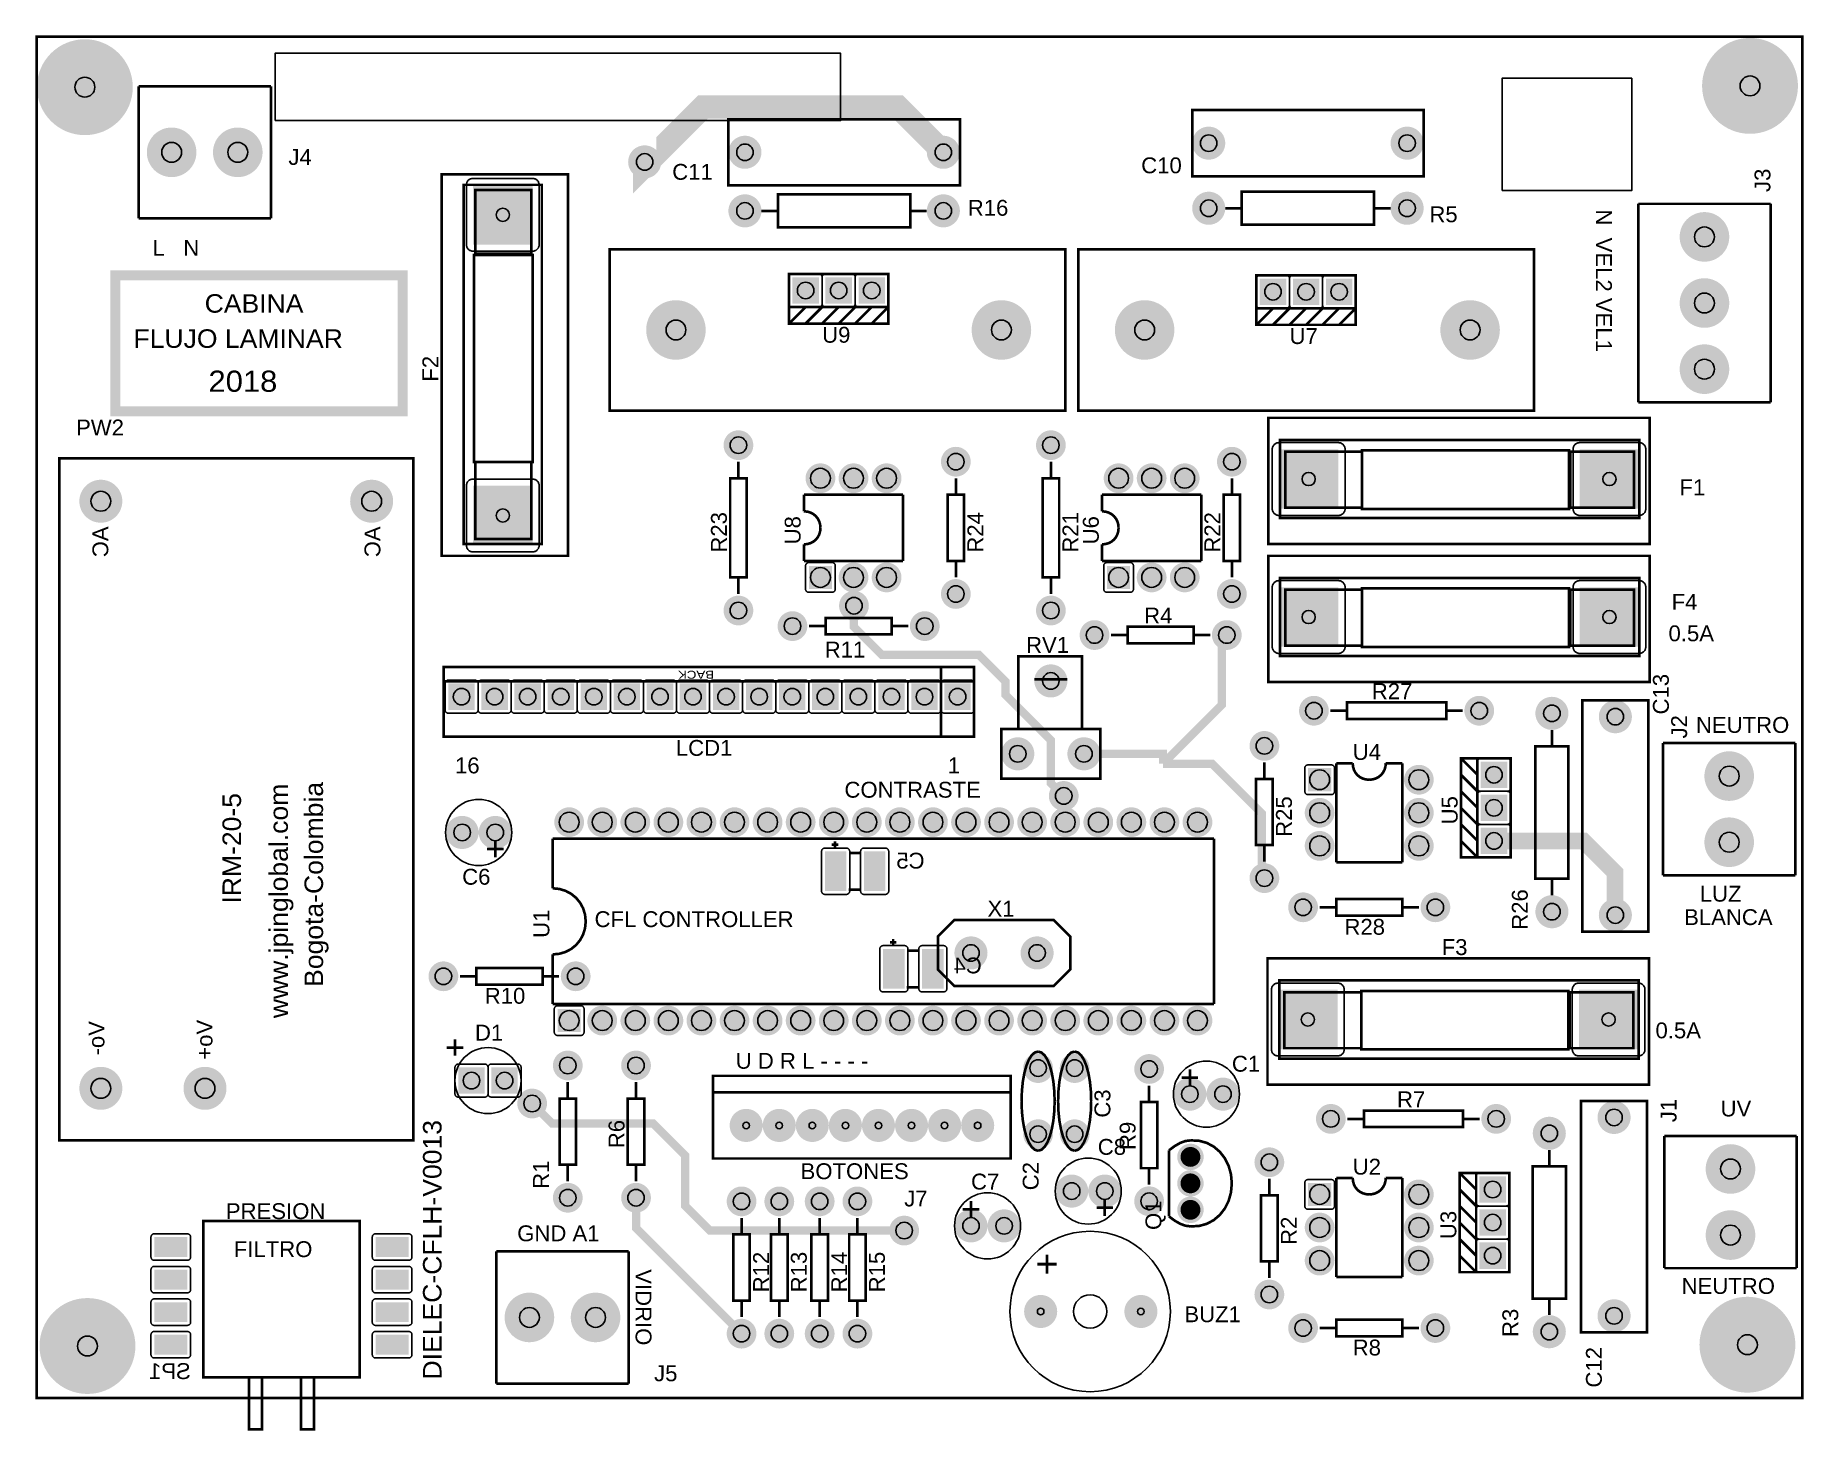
# Model space of a CAD drawing. Header units: inches. Extents: x -2.67 to 2.67, y -2.11 to 2.11.
import ezdxf

# ---------------------------------------------------------------- set-up
doc = ezdxf.new("R2010")
doc.units = ezdxf.units.IN
doc.layers.get('0').update_dxf_attribs({"linetype": 'CONTINUOUS'})

msp = doc.modelspace()

# ---------------------------------------------------------------- texts
for s, height, width, p in [('J4', 0.048, 1.041667, (-1.90837, 1.718142)), ('J4', 0.048, 1.041667, (-1.90837, 1.718142)), ('J4', 0.048, 1.041667, (-1.90837, 1.718142)), ('C11', 0.048, 1.041667, (-0.747756, 1.673102)), ('C11', 0.048, 1.041667, (-0.747756, 1.673102)), ('C11', 0.048, 1.041667, (-0.747756, 1.673102)), ('C10', 0.048, 1.041667, (0.670441, 1.692787)), ('C10', 0.048, 1.041667, (0.670441, 1.692787)), ('C10', 0.048, 1.041667, (0.670441, 1.692787)), ('R16', 0.048, 1.041667, (0.145945, 1.564331)), ('R16', 0.048, 1.041667, (0.145945, 1.564331)), ('R16', 0.048, 1.041667, (0.145945, 1.564331)), ('R5', 0.048, 1.041667, (1.541898, 1.544646)), ('R5', 0.048, 1.041667, (1.541898, 1.544646)), ('R5', 0.048, 1.041667, (1.541898, 1.544646)), ('L   N', 0.048, 1.041667, (-2.319213, 1.443402)), ('L   N', 0.048, 1.041667, (-2.319213, 1.443402)), ('L   N', 0.048, 1.041667, (-2.319213, 1.443402)), ('CABINA', 0.056, 1.071429, (-2.161614, 1.271165)), ('CABINA', 0.056, 1.071429, (-2.161614, 1.271165)), ('CABINA', 0.056, 1.071429, (-2.161614, 1.271165)), ('FLUJO LAMINAR', 0.056, 1.071429, (-2.37689, 1.16485)), ('FLUJO LAMINAR', 0.056, 1.071429, (-2.37689, 1.16485)), ('FLUJO LAMINAR', 0.056, 1.071429, (-2.37689, 1.16485)), ('U9', 0.048, 1.041667, (-0.294409, 1.180386)), ('U9', 0.048, 1.041667, (-0.294409, 1.180386)), ('U9', 0.048, 1.041667, (-0.294409, 1.180386)), ('U7', 0.048, 1.041667, (1.118976, 1.176449)), ('U7', 0.048, 1.041667, (1.118976, 1.176449)), ('U7', 0.048, 1.041667, (1.118976, 1.176449)), ('2018', 0.064, 1.09375, (-2.150173, 1.031913)), ('2018', 0.064, 1.09375, (-2.150173, 1.031913)), ('2018', 0.064, 1.09375, (-2.150173, 1.031913)), ('PW2', 0.048, 1.041667, (-2.550606, 0.899906)), ('PW2', 0.048, 1.041667, (-2.550606, 0.899906)), ('PW2', 0.048, 1.041667, (-2.550606, 0.899906)), ('F1', 0.048, 1.041667, (2.29811, 0.719055)), ('F1', 0.048, 1.041667, (2.29811, 0.719055)), ('F1', 0.048, 1.041667, (2.29811, 0.719055)), ('R4', 0.048, 1.041667, (0.679281, 0.331228)), ('R4', 0.048, 1.041667, (0.679281, 0.331228)), ('R4', 0.048, 1.041667, (0.679281, 0.331228)), ('F4', 0.048, 1.041667, (2.274488, 0.372598)), ('F4', 0.048, 1.041667, (2.274488, 0.372598)), ('F4', 0.048, 1.041667, (2.274488, 0.372598)), ('0.5A', 0.048, 1.041667, (2.264981, 0.277397)), ('0.5A', 0.048, 1.041667, (2.264981, 0.277397)), ('0.5A', 0.048, 1.041667, (2.264981, 0.277397)), ('R11', 0.048, 1.041667, (-0.286663, 0.228307)), ('R11', 0.048, 1.041667, (-0.286663, 0.228307)), ('R11', 0.048, 1.041667, (-0.286663, 0.228307)), ('RV1', 0.048, 1.041667, (0.322228, 0.242291)), ('RV1', 0.048, 1.041667, (0.322228, 0.242291)), ('RV1', 0.048, 1.041667, (0.322228, 0.242291)), ('R27', 0.048, 1.041667, (1.367709, 0.102323)), ('R27', 0.048, 1.041667, (1.367709, 0.102323)), ('R27', 0.048, 1.041667, (1.367709, 0.102323)), ('NEUTRO', 0.048, 1.041667, (2.347907, 0.000419)), ('NEUTRO', 0.048, 1.041667, (2.347907, 0.000419)), ('NEUTRO', 0.048, 1.041667, (2.347907, 0.000419)), ('LCD1', 0.048, 1.041667, (-0.736843, -0.069047)), ('LCD1', 0.048, 1.041667, (-0.736843, -0.069047)), ('LCD1', 0.048, 1.041667, (-0.736843, -0.069047)), ('U4', 0.048, 1.041667, (1.310031, -0.081339)), ('U4', 0.048, 1.041667, (1.310031, -0.081339)), ('U4', 0.048, 1.041667, (1.310031, -0.081339)), ('16', 0.048, 1.041667, (-1.404606, -0.122071)), ('16', 0.048, 1.041667, (-1.404606, -0.122071)), ('16', 0.048, 1.041667, (-1.404606, -0.122071)), ('1', 0.048, 1.041667, (0.085394, -0.122071)), ('1', 0.048, 1.041667, (0.085394, -0.122071)), ('1', 0.048, 1.041667, (0.085394, -0.122071)), ('CONTRASTE', 0.048, 1.041667, (-0.226929, -0.19563)), ('CONTRASTE', 0.048, 1.041667, (-0.226929, -0.19563)), ('CONTRASTE', 0.048, 1.041667, (-0.226929, -0.19563)), ('C6', 0.048, 1.041667, (-1.382921, -0.45878)), ('C6', 0.048, 1.041667, (-1.382921, -0.45878)), ('C6', 0.048, 1.041667, (-1.382921, -0.45878)), ('LUZ', 0.048, 1.041667, (2.359469, -0.510005)), ('LUZ', 0.048, 1.041667, (2.359469, -0.510005)), ('LUZ', 0.048, 1.041667, (2.359469, -0.510005)), ('X1', 0.048, 1.041667, (0.205646, -0.555157)), ('X1', 0.048, 1.041667, (0.205646, -0.555157)), ('X1', 0.048, 1.041667, (0.205646, -0.555157)), ('BLANCA', 0.048, 1.041667, (2.312225, -0.580871)), ('BLANCA', 0.048, 1.041667, (2.312225, -0.580871)), ('BLANCA', 0.048, 1.041667, (2.312225, -0.580871)), ('CFL CONTROLLER', 0.048, 1.041667, (-0.982606, -0.587071)), ('CFL CONTROLLER', 0.048, 1.041667, (-0.982606, -0.587071)), ('CFL CONTROLLER', 0.048, 1.041667, (-0.982606, -0.587071)), ('R28', 0.048, 1.041667, (1.285031, -0.610165)), ('R28', 0.048, 1.041667, (1.285031, -0.610165)), ('R28', 0.048, 1.041667, (1.285031, -0.610165)), ('F3', 0.048, 1.041667, (1.579118, -0.671504)), ('F3', 0.048, 1.041667, (1.579118, -0.671504)), ('F3', 0.048, 1.041667, (1.579118, -0.671504)), ('R10', 0.048, 1.041667, (-1.314685, -0.818827)), ('R10', 0.048, 1.041667, (-1.314685, -0.818827)), ('R10', 0.048, 1.041667, (-1.314685, -0.818827)), ('D1', 0.048, 1.041667, (-1.344232, -0.930228)), ('D1', 0.048, 1.041667, (-1.344232, -0.930228)), ('D1', 0.048, 1.041667, (-1.344232, -0.930228)), ('0.5A', 0.048, 1.041667, (2.225611, -0.923391)), ('0.5A', 0.048, 1.041667, (2.225611, -0.923391)), ('0.5A', 0.048, 1.041667, (2.225611, -0.923391)), ('U D R L - - - -', 0.048, 1.041667, (-0.555843, -1.015386)), ('U D R L - - - -', 0.048, 1.041667, (-0.555843, -1.015386)), ('U D R L - - - -', 0.048, 1.041667, (-0.555843, -1.015386)), ('C1', 0.048, 1.041667, (0.944677, -1.024236)), ('C1', 0.048, 1.041667, (0.944677, -1.024236)), ('C1', 0.048, 1.041667, (0.944677, -1.024236)), ('R7', 0.048, 1.041667, (1.44389, -1.131976)), ('R7', 0.048, 1.041667, (1.44389, -1.131976)), ('R7', 0.048, 1.041667, (1.44389, -1.131976)), ('UV', 0.048, 1.041667, (2.422461, -1.159611)), ('UV', 0.048, 1.041667, (2.422461, -1.159611)), ('UV', 0.048, 1.041667, (2.422461, -1.159611)), ('C8', 0.048, 1.041667, (0.539055, -1.275717)), ('C8', 0.048, 1.041667, (0.539055, -1.275717)), ('C8', 0.048, 1.041667, (0.539055, -1.275717)), ('BOTONES', 0.048, 1.041667, (-0.359606, -1.349327)), ('BOTONES', 0.048, 1.041667, (-0.359606, -1.349327)), ('BOTONES', 0.048, 1.041667, (-0.359606, -1.349327)), ('C7', 0.048, 1.041667, (0.15585, -1.380622)), ('C7', 0.048, 1.041667, (0.15585, -1.380622)), ('C7', 0.048, 1.041667, (0.15585, -1.380622)), ('U2', 0.048, 1.041667, (1.310031, -1.335543)), ('U2', 0.048, 1.041667, (1.310031, -1.335543)), ('U2', 0.048, 1.041667, (1.310031, -1.335543)), ('J7', 0.048, 1.041667, (-0.04611, -1.431843)), ('J7', 0.048, 1.041667, (-0.04611, -1.431843)), ('J7', 0.048, 1.041667, (-0.04611, -1.431843)), ('PRESION', 0.048, 1.041667, (-2.097606, -1.470071)), ('PRESION', 0.048, 1.041667, (-2.097606, -1.470071)), ('PRESION', 0.048, 1.041667, (-2.097606, -1.470071)), ('GND A1', 0.048, 1.041667, (-1.21648, -1.537102)), ('GND A1', 0.048, 1.041667, (-1.21648, -1.537102)), ('GND A1', 0.048, 1.041667, (-1.21648, -1.537102)), ('FILTRO', 0.048, 1.041667, (-2.073606, -1.585071)), ('FILTRO', 0.048, 1.041667, (-2.073606, -1.585071)), ('FILTRO', 0.048, 1.041667, (-2.073606, -1.585071)), ('+', 0.08, 1.125, (0.350646, -1.645055)), ('+', 0.08, 1.125, (0.350646, -1.645055)), ('+', 0.08, 1.125, (0.350646, -1.645055)), ('NEUTRO', 0.048, 1.041667, (2.3046, -1.696431)), ('NEUTRO', 0.048, 1.041667, (2.3046, -1.696431)), ('NEUTRO', 0.048, 1.041667, (2.3046, -1.696431)), ('BUZ1', 0.048, 1.041667, (0.801, -1.781978)), ('BUZ1', 0.048, 1.041667, (0.801, -1.781978)), ('BUZ1', 0.048, 1.041667, (0.801, -1.781978)), ('R8', 0.048, 1.041667, (1.310031, -1.882543)), ('R8', 0.048, 1.041667, (1.310031, -1.882543)), ('R8', 0.048, 1.041667, (1.310031, -1.882543)), ('J5', 0.048, 1.041667, (-0.802606, -1.960543)), ('J5', 0.048, 1.041667, (-0.802606, -1.960543)), ('J5', 0.048, 1.041667, (-0.802606, -1.960543))]:
    msp.add_text(s, height=height, dxfattribs=dict(width=width)).set_placement(p)
for s, height, rotation, width, p in [('J3', 0.048, 90, 1.041667, (2.57315, 1.63622)), ('J3', 0.048, 90, 1.041667, (2.57315, 1.63622)), ('J3', 0.048, 90, 1.041667, (2.57315, 1.63622)), ('N  VEL2 VEL1', 0.048, -90, 1.041667, (2.045787, 1.583669)), ('N  VEL2 VEL1', 0.048, -90, 1.041667, (2.045787, 1.583669)), ('N  VEL2 VEL1', 0.048, -90, 1.041667, (2.045787, 1.583669)), ('F2', 0.048, 90, 1.041667, (-1.455197, 1.062598)), ('F2', 0.048, 90, 1.041667, (-1.455197, 1.062598)), ('F2', 0.048, 90, 1.041667, (-1.455197, 1.062598)), ('R23', 0.048, 90, 1.041667, (-0.582559, 0.545472)), ('R23', 0.048, 90, 1.041667, (-0.582559, 0.545472)), ('R23', 0.048, 90, 1.041667, (-0.582559, 0.545472)), ('U8', 0.048, 90, 1.041667, (-0.359528, 0.570472)), ('U8', 0.048, 90, 1.041667, (-0.359528, 0.570472)), ('U8', 0.048, 90, 1.041667, (-0.359528, 0.570472)), ('R24', 0.048, 90, 1.041667, (0.192921, 0.545472)), ('R24', 0.048, 90, 1.041667, (0.192921, 0.545472)), ('R24', 0.048, 90, 1.041667, (0.192921, 0.545472)), ('R21', 0.048, 90, 1.041667, (0.480323, 0.545472)), ('R21', 0.048, 90, 1.041667, (0.480323, 0.545472)), ('R21', 0.048, 90, 1.041667, (0.480323, 0.545472)), ('U6', 0.048, 90, 1.041667, (0.542047, 0.570472)), ('U6', 0.048, 90, 1.041667, (0.542047, 0.570472)), ('U6', 0.048, 90, 1.041667, (0.542047, 0.570472)), ('R22', 0.048, 90, 1.041667, (0.909567, 0.545472)), ('R22', 0.048, 90, 1.041667, (0.909567, 0.545472)), ('R22', 0.048, 90, 1.041667, (0.909567, 0.545472)), ('BACK', 0.024, 180, 1.25, (-0.621063, 0.188315)), ('BACK', 0.024, 180, 1.25, (-0.621063, 0.188315)), ('BACK', 0.024, 180, 1.25, (-0.621063, 0.188315)), ('C13', 0.048, 90, 1.041667, (2.265937, 0.056102)), ('C13', 0.048, 90, 1.041667, (2.265937, 0.056102)), ('C13', 0.048, 90, 1.041667, (2.265937, 0.056102)), ('J2', 0.048, 90, 1.041667, (2.321181, -0.016535)), ('J2', 0.048, 90, 1.041667, (2.321181, -0.016535)), ('J2', 0.048, 90, 1.041667, (2.321181, -0.016535)), ('www.jpinglobal.com', 0.056, 90, 1.071429, (-1.909989, -0.862416)), ('www.jpinglobal.com', 0.056, 90, 1.071429, (-1.909989, -0.862416)), ('www.jpinglobal.com', 0.056, 90, 1.071429, (-1.909989, -0.862416)), ('Bogota-Colombia', 0.056, 90, 1.071429, (-1.803689, -0.767928)), ('Bogota-Colombia', 0.056, 90, 1.071429, (-1.803689, -0.767928)), ('Bogota-Colombia', 0.056, 90, 1.071429, (-1.803689, -0.767928)), ('IRM-20-5', 0.056, 90, 1.071429, (-2.051721, -0.515959)), ('IRM-20-5', 0.056, 90, 1.071429, (-2.051721, -0.515959)), ('IRM-20-5', 0.056, 90, 1.071429, (-2.051721, -0.515959)), ('R25', 0.048, 90, 1.041667, (1.125992, -0.313976)), ('R25', 0.048, 90, 1.041667, (1.125992, -0.313976)), ('R25', 0.048, 90, 1.041667, (1.125992, -0.313976)), ('U5', 0.048, 90, 1.041667, (1.627276, -0.276378)), ('U5', 0.048, 90, 1.041667, (1.627276, -0.276378)), ('U5', 0.048, 90, 1.041667, (1.627276, -0.276378)), ('R26', 0.048, 90, 1.041667, (1.839319, -0.595079)), ('R26', 0.048, 90, 1.041667, (1.839319, -0.595079)), ('R26', 0.048, 90, 1.041667, (1.839319, -0.595079)), ('U1', 0.048, 90, 1.041667, (-1.11937, -0.619685)), ('U1', 0.048, 90, 1.041667, (-1.11937, -0.619685)), ('U1', 0.048, 90, 1.041667, (-1.11937, -0.619685)), ('C3', 0.048, 90, 1.041667, (0.577181, -1.163386)), ('C3', 0.048, 90, 1.041667, (0.577181, -1.163386)), ('C3', 0.048, 90, 1.041667, (0.577181, -1.163386)), ('J1', 0.048, 90, 1.041667, (2.289181, -1.177165)), ('J1', 0.048, 90, 1.041667, (2.289181, -1.177165)), ('J1', 0.048, 90, 1.041667, (2.289181, -1.177165)), ('DIELEC-CFLH-V0013', 0.056, 90, 1.071429, (-1.445422, -1.955205)), ('DIELEC-CFLH-V0013', 0.056, 90, 1.071429, (-1.445422, -1.955205)), ('DIELEC-CFLH-V0013', 0.056, 90, 1.071429, (-1.445422, -1.955205)), ('R6', 0.048, 90, 1.041667, (-0.892173, -1.255551)), ('R6', 0.048, 90, 1.041667, (-0.892173, -1.255551)), ('R6', 0.048, 90, 1.041667, (-0.892173, -1.255551)), ('R9', 0.048, 90, 1.041667, (0.653394, -1.261118)), ('R9', 0.048, 90, 1.041667, (0.653394, -1.261118)), ('R9', 0.048, 90, 1.041667, (0.653394, -1.261118)), ('R1', 0.048, 90, 1.041667, (-1.12052, -1.378551)), ('R1', 0.048, 90, 1.041667, (-1.12052, -1.378551)), ('R1', 0.048, 90, 1.041667, (-1.12052, -1.378551)), ('C2', 0.048, 90, 1.041667, (0.360146, -1.383044)), ('C2', 0.048, 90, 1.041667, (0.360146, -1.383044)), ('C2', 0.048, 90, 1.041667, (0.360146, -1.383044)), ('Q1', 0.048, 90, 1.041667, (0.731394, -1.503071)), ('Q1', 0.048, 90, 1.041667, (0.731394, -1.503071)), ('Q1', 0.048, 90, 1.041667, (0.731394, -1.503071)), ('R2', 0.048, 90, 1.041667, (1.140953, -1.54822)), ('R2', 0.048, 90, 1.041667, (1.140953, -1.54822)), ('R2', 0.048, 90, 1.041667, (1.140953, -1.54822)), ('U3', 0.048, 90, 1.041667, (1.623339, -1.530606)), ('U3', 0.048, 90, 1.041667, (1.623339, -1.530606)), ('U3', 0.048, 90, 1.041667, (1.623339, -1.530606)), ('R12', 0.048, 90, 1.041667, (-0.45511, -1.691567)), ('R12', 0.048, 90, 1.041667, (-0.45511, -1.691567)), ('R12', 0.048, 90, 1.041667, (-0.45511, -1.691567)), ('R13', 0.048, 90, 1.041667, (-0.340937, -1.691567)), ('R13', 0.048, 90, 1.041667, (-0.340937, -1.691567)), ('R13', 0.048, 90, 1.041667, (-0.340937, -1.691567)), ('R14', 0.048, 90, 1.041667, (-0.21889, -1.691567)), ('R14', 0.048, 90, 1.041667, (-0.21889, -1.691567)), ('R14', 0.048, 90, 1.041667, (-0.21889, -1.691567)), ('R15', 0.048, 90, 1.041667, (-0.104717, -1.691567)), ('R15', 0.048, 90, 1.041667, (-0.104717, -1.691567)), ('R15', 0.048, 90, 1.041667, (-0.104717, -1.691567)), ('VIDRIO', 0.048, -90, 1.041667, (-0.858557, -1.62172)), ('VIDRIO', 0.048, -90, 1.041667, (-0.858557, -1.62172)), ('VIDRIO', 0.048, -90, 1.041667, (-0.858557, -1.62172)), ('R3', 0.048, 90, 1.041667, (1.810547, -1.826669)), ('R3', 0.048, 90, 1.041667, (1.810547, -1.826669)), ('R3', 0.048, 90, 1.041667, (1.810547, -1.826669)), ('C12', 0.048, 90, 1.041667, (2.063346, -1.979669)), ('C12', 0.048, 90, 1.041667, (2.063346, -1.979669)), ('C12', 0.048, 90, 1.041667, (2.063346, -1.979669))]:
    msp.add_text(s, height=height, rotation=rotation, dxfattribs=dict(width=width)).set_placement(p)
at = {"text_generation_flag": 2, "width": 1.041667}
for s, p in [('AC', (-2.453094, 0.624843)), ('AC', (-2.453094, 0.624843)), ('AC', (-2.453094, 0.624843)), ('AC', (-1.63026, 0.624843)), ('AC', (-1.63026, 0.624843)), ('AC', (-1.63026, 0.624843)), ('Vo-', (-2.464906, -0.87122)), ('Vo-', (-2.464906, -0.87122)), ('Vo-', (-2.464906, -0.87122)), ('Vo+', (-2.138134, -0.867283)), ('Vo+', (-2.138134, -0.867283)), ('Vo+', (-2.138134, -0.867283))]:
    msp.add_text(s, height=0.048, rotation=-270, dxfattribs=at).set_placement(p)
for s, p in [('C5', (0.015394, -0.410071)), ('C5', (0.015394, -0.410071)), ('C5', (0.015394, -0.410071)), ('C4', (0.188394, -0.727071)), ('C4', (0.188394, -0.727071)), ('C4', (0.188394, -0.727071)), ('SP1', (-2.203449, -1.953906)), ('SP1', (-2.203449, -1.953906)), ('SP1', (-2.203449, -1.953906))]:
    msp.add_text(s, height=0.048, dxfattribs=at).set_placement(p)

# ---------------------------------------------------------------- blocks, each defined once
blk = doc.blocks.new('RPAD')
blk.add_trace([(-0.5, -0.5), (-0.5, 0.5), (0.5, -0.5), (0.5, 0.5)])
blk = doc.blocks.new('EPAD')
at = {"const_width": 0.5}
blk.add_lwpolyline([(-0.25, 0, 1), (0.25, 0, 1)], format="xyb", close=True, dxfattribs=at)

# ---------------------------------------------------------------- linework, layer by layer
for points, const_width in [([(-2.669606, -2.011417), (2.669606, -2.011417), (2.669606, 2.105906), (-2.669606, 2.105906), (-2.669606, -2.011417)], 0.008), ([(-2.669606, -2.011417), (2.669606, -2.011417), (2.669606, 2.105906), (-2.669606, 2.105906), (-2.669606, -2.011417)], 0.008), ([(-2.669606, -2.011417), (2.669606, -2.011417), (2.669606, 2.105906), (-2.669606, 2.105906), (-2.669606, -2.011417)], 0.008), ([(-2.36152, 1.956173), (-2.36152, 1.556173)], 0.008), ([(-2.36152, 1.956173), (-1.96152, 1.956173)], 0.008), ([(-2.36152, 1.956173), (-2.36152, 1.556173)], 0.008), ([(-2.36152, 1.956173), (-1.96152, 1.956173)], 0.008), ([(-2.36152, 1.956173), (-2.36152, 1.556173)], 0.008), ([(-2.36152, 1.956173), (-1.96152, 1.956173)], 0.008), ([(-1.96152, 1.956173), (-1.96152, 1.556173)], 0.008), ([(-1.96152, 1.956173), (-1.96152, 1.556173)], 0.008), ([(-1.96152, 1.956173), (-1.96152, 1.556173)], 0.008), ([(-0.831042, 1.727176), (-0.831042, 1.716911), (-0.654742, 1.893211), (-0.064785, 1.893211), (0.072126, 1.756299)], 0.07), ([(0.824575, 1.683858), (1.524575, 1.683858), (1.524575, 1.883858), (0.824575, 1.883858), (0.824575, 1.683858)], 0.008), ([(0.824575, 1.683858), (1.524575, 1.683858), (1.524575, 1.883858), (0.824575, 1.883858), (0.824575, 1.683858)], 0.008), ([(0.824575, 1.683858), (1.524575, 1.683858), (1.524575, 1.883858), (0.824575, 1.883858), (0.824575, 1.683858)], 0.008), ([(-0.577874, 1.656299), (0.122126, 1.656299), (0.122126, 1.856299), (-0.577874, 1.856299), (-0.577874, 1.656299)], 0.008), ([(-0.577874, 1.656299), (0.122126, 1.656299), (0.122126, 1.856299), (-0.577874, 1.856299), (-0.577874, 1.656299)], 0.008), ([(-0.577874, 1.656299), (0.122126, 1.656299), (0.122126, 1.856299), (-0.577874, 1.856299), (-0.577874, 1.656299)], 0.008), ([(-1.445197, 0.535827), (-1.063307, 0.535827), (-1.063307, 1.68937), (-1.445197, 1.68937), (-1.445197, 0.535827)], 0.008), ([(-1.445197, 0.535827), (-1.063307, 0.535827), (-1.063307, 1.68937), (-1.445197, 1.68937), (-1.445197, 0.535827)], 0.008), ([(-1.445197, 0.535827), (-1.063307, 0.535827), (-1.063307, 1.68937), (-1.445197, 1.68937), (-1.445197, 0.535827)], 0.008), ([(-1.378268, 0.57126), (-1.142047, 0.57126), (-1.142047, 1.657874), (-1.378268, 1.657874), (-1.378268, 0.57126)], 0.008), ([(-1.378268, 0.57126), (-1.142047, 0.57126), (-1.142047, 1.657874), (-1.378268, 1.657874), (-1.378268, 0.57126)], 0.008), ([(-1.378268, 0.57126), (-1.142047, 0.57126), (-1.142047, 1.657874), (-1.378268, 1.657874), (-1.378268, 0.57126)], 0.008), ([(-1.342835, 1.449213), (-1.173543, 1.449213), (-1.173543, 1.642126), (-1.342835, 1.642126), (-1.342835, 1.449213)], 0.008), ([(-1.342835, 1.449213), (-1.173543, 1.449213), (-1.173543, 1.642126), (-1.342835, 1.642126), (-1.342835, 1.449213)], 0.008), ([(-1.342835, 1.449213), (-1.173543, 1.449213), (-1.173543, 1.642126), (-1.342835, 1.642126), (-1.342835, 1.449213)], 0.008), ([(-0.427874, 1.529134), (-0.027874, 1.529134), (-0.027874, 1.629134), (-0.427874, 1.629134), (-0.427874, 1.529134)], 0.008), ([(-0.427874, 1.529134), (-0.027874, 1.529134), (-0.027874, 1.629134), (-0.427874, 1.629134), (-0.427874, 1.529134)], 0.008), ([(-0.427874, 1.529134), (-0.027874, 1.529134), (-0.027874, 1.629134), (-0.427874, 1.629134), (-0.427874, 1.529134)], 0.008), ([(0.974575, 1.537008), (1.374575, 1.537008), (1.374575, 1.637008), (0.974575, 1.637008), (0.974575, 1.537008)], 0.008), ([(0.974575, 1.537008), (1.374575, 1.537008), (1.374575, 1.637008), (0.974575, 1.637008), (0.974575, 1.537008)], 0.008), ([(0.974575, 1.537008), (1.374575, 1.537008), (1.374575, 1.637008), (0.974575, 1.637008), (0.974575, 1.537008)], 0.008), ([(2.173701, 1.600394), (2.573701, 1.600394)], 0.008), ([(2.173701, 1.600394), (2.173701, 1.000394)], 0.008), ([(2.173701, 1.600394), (2.573701, 1.600394)], 0.008), ([(2.173701, 1.600394), (2.173701, 1.000394)], 0.008), ([(2.173701, 1.600394), (2.573701, 1.600394)], 0.008), ([(2.173701, 1.600394), (2.173701, 1.000394)], 0.008), ([(2.573701, 1.000394), (2.573701, 1.600394)], 0.008), ([(2.573701, 1.000394), (2.573701, 1.600394)], 0.008), ([(2.573701, 1.000394), (2.573701, 1.600394)], 0.008), ([(-2.36152, 1.556173), (-1.96152, 1.556173)], 0.008), ([(-2.36152, 1.556173), (-1.96152, 1.556173)], 0.008), ([(-2.36152, 1.556173), (-1.96152, 1.556173)], 0.008), ([(-0.477874, 1.579134), (-0.427874, 1.579134)], 0.008), ([(-0.477874, 1.579134), (-0.427874, 1.579134)], 0.008), ([(-0.477874, 1.579134), (-0.427874, 1.579134)], 0.008), ([(-0.027874, 1.579134), (0.022126, 1.579134)], 0.008), ([(-0.027874, 1.579134), (0.022126, 1.579134)], 0.008), ([(-0.027874, 1.579134), (0.022126, 1.579134)], 0.008), ([(0.924575, 1.587008), (0.974575, 1.587008)], 0.008), ([(0.924575, 1.587008), (0.974575, 1.587008)], 0.008), ([(0.924575, 1.587008), (0.974575, 1.587008)], 0.008), ([(1.374575, 1.587008), (1.424575, 1.587008)], 0.008), ([(1.374575, 1.587008), (1.424575, 1.587008)], 0.008), ([(1.374575, 1.587008), (1.424575, 1.587008)], 0.008), ([(-1.346772, 0.819291), (-1.169606, 0.819291), (-1.169606, 1.445276), (-1.346772, 1.445276), (-1.346772, 0.819291)], 0.008), ([(-1.346772, 0.819291), (-1.169606, 0.819291), (-1.169606, 1.445276), (-1.346772, 1.445276), (-1.346772, 0.819291)], 0.008), ([(-1.346772, 0.819291), (-1.169606, 0.819291), (-1.169606, 1.445276), (-1.346772, 1.445276), (-1.346772, 0.819291)], 0.008), ([(-0.937323, 0.974803), (0.44063, 0.974803), (0.44063, 1.462992), (-0.937323, 1.462992), (-0.937323, 0.974803)], 0.008), ([(-0.937323, 0.974803), (0.44063, 0.974803), (0.44063, 1.462992), (-0.937323, 1.462992), (-0.937323, 0.974803)], 0.008), ([(-0.937323, 0.974803), (0.44063, 0.974803), (0.44063, 1.462992), (-0.937323, 1.462992), (-0.937323, 0.974803)], 0.008), ([(0.48, 0.974803), (1.857953, 0.974803), (1.857953, 1.462992), (0.48, 1.462992), (0.48, 0.974803)], 0.008), ([(0.48, 0.974803), (1.857953, 0.974803), (1.857953, 1.462992), (0.48, 1.462992), (0.48, 0.974803)], 0.008), ([(0.48, 0.974803), (1.857953, 0.974803), (1.857953, 1.462992), (0.48, 1.462992), (0.48, 0.974803)], 0.008), ([(-2.432157, 0.972976), (-1.563008, 0.972976), (-1.563008, 1.383976), (-2.432157, 1.383976), (-2.432157, 0.972976)], 0.03), ([(-2.432157, 0.972976), (-1.563008, 0.972976), (-1.563008, 1.383976), (-2.432157, 1.383976), (-2.432157, 0.972976)], 0.03), ([(-2.432157, 0.972976), (-1.563008, 0.972976), (-1.563008, 1.383976), (-2.432157, 1.383976), (-2.432157, 0.972976)], 0.03), ([(-0.394409, 1.288386), (-0.094409, 1.288386), (-0.094409, 1.388386), (-0.394409, 1.388386), (-0.394409, 1.288386)], 0.008), ([(-0.394409, 1.288386), (-0.094409, 1.288386), (-0.094409, 1.388386), (-0.394409, 1.388386), (-0.394409, 1.288386)], 0.008), ([(-0.394409, 1.288386), (-0.094409, 1.288386), (-0.094409, 1.388386), (-0.394409, 1.388386), (-0.394409, 1.288386)], 0.008), ([(1.018976, 1.284449), (1.318976, 1.284449), (1.318976, 1.384449), (1.018976, 1.384449), (1.018976, 1.284449)], 0.008), ([(1.018976, 1.284449), (1.318976, 1.284449), (1.318976, 1.384449), (1.018976, 1.384449), (1.018976, 1.284449)], 0.008), ([(1.018976, 1.284449), (1.318976, 1.284449), (1.318976, 1.384449), (1.018976, 1.384449), (1.018976, 1.284449)], 0.008), ([(-0.094409, 1.288386), (-0.094409, 1.238386), (-0.394409, 1.238386), (-0.394409, 1.288386)], 0.008), ([(-0.344409, 1.288386), (-0.394409, 1.238386)], 0.008), ([(-0.094409, 1.288386), (-0.094409, 1.238386), (-0.394409, 1.238386), (-0.394409, 1.288386)], 0.008), ([(-0.344409, 1.288386), (-0.394409, 1.238386)], 0.008), ([(-0.094409, 1.288386), (-0.094409, 1.238386), (-0.394409, 1.238386), (-0.394409, 1.288386)], 0.008), ([(-0.344409, 1.288386), (-0.394409, 1.238386)], 0.008), ([(-0.294409, 1.288386), (-0.344409, 1.238386)], 0.008), ([(-0.294409, 1.288386), (-0.344409, 1.238386)], 0.008), ([(-0.294409, 1.288386), (-0.344409, 1.238386)], 0.008), ([(-0.244409, 1.288386), (-0.294409, 1.238386)], 0.008), ([(-0.244409, 1.288386), (-0.294409, 1.238386)], 0.008), ([(-0.244409, 1.288386), (-0.294409, 1.238386)], 0.008), ([(-0.194409, 1.288386), (-0.244409, 1.238386)], 0.008), ([(-0.194409, 1.288386), (-0.244409, 1.238386)], 0.008), ([(-0.194409, 1.288386), (-0.244409, 1.238386)], 0.008), ([(-0.144409, 1.288386), (-0.194409, 1.238386)], 0.008), ([(-0.144409, 1.288386), (-0.194409, 1.238386)], 0.008), ([(-0.144409, 1.288386), (-0.194409, 1.238386)], 0.008), ([(-0.094409, 1.288386), (-0.144409, 1.238386)], 0.008), ([(-0.094409, 1.288386), (-0.144409, 1.238386)], 0.008), ([(-0.094409, 1.288386), (-0.144409, 1.238386)], 0.008), ([(1.318976, 1.284449), (1.318976, 1.234449), (1.018976, 1.234449), (1.018976, 1.284449)], 0.008), ([(1.068976, 1.284449), (1.018976, 1.234449)], 0.008), ([(1.318976, 1.284449), (1.318976, 1.234449), (1.018976, 1.234449), (1.018976, 1.284449)], 0.008), ([(1.068976, 1.284449), (1.018976, 1.234449)], 0.008), ([(1.318976, 1.284449), (1.318976, 1.234449), (1.018976, 1.234449), (1.018976, 1.284449)], 0.008), ([(1.068976, 1.284449), (1.018976, 1.234449)], 0.008), ([(1.118976, 1.284449), (1.068976, 1.234449)], 0.008), ([(1.118976, 1.284449), (1.068976, 1.234449)], 0.008), ([(1.118976, 1.284449), (1.068976, 1.234449)], 0.008), ([(1.168976, 1.284449), (1.118976, 1.234449)], 0.008), ([(1.168976, 1.284449), (1.118976, 1.234449)], 0.008), ([(1.168976, 1.284449), (1.118976, 1.234449)], 0.008), ([(1.218976, 1.284449), (1.168976, 1.234449)], 0.008), ([(1.218976, 1.284449), (1.168976, 1.234449)], 0.008), ([(1.218976, 1.284449), (1.168976, 1.234449)], 0.008), ([(1.268976, 1.284449), (1.218976, 1.234449)], 0.008), ([(1.268976, 1.284449), (1.218976, 1.234449)], 0.008), ([(1.268976, 1.284449), (1.218976, 1.234449)], 0.008), ([(1.318976, 1.284449), (1.268976, 1.234449)], 0.008), ([(1.318976, 1.284449), (1.268976, 1.234449)], 0.008), ([(1.318976, 1.284449), (1.268976, 1.234449)], 0.008), ([(2.173701, 1.000394), (2.573701, 1.000394)], 0.008), ([(2.173701, 1.000394), (2.573701, 1.000394)], 0.008), ([(2.173701, 1.000394), (2.573701, 1.000394)], 0.008), ([(1.054803, 0.57126), (2.208346, 0.57126), (2.208346, 0.95315), (1.054803, 0.95315), (1.054803, 0.57126)], 0.008), ([(1.054803, 0.57126), (2.208346, 0.57126), (2.208346, 0.95315), (1.054803, 0.95315), (1.054803, 0.57126)], 0.008), ([(1.054803, 0.57126), (2.208346, 0.57126), (2.208346, 0.95315), (1.054803, 0.95315), (1.054803, 0.57126)], 0.008), ([(1.090236, 0.65), (2.17685, 0.65), (2.17685, 0.88622), (1.090236, 0.88622), (1.090236, 0.65)], 0.008), ([(1.090236, 0.65), (2.17685, 0.65), (2.17685, 0.88622), (1.090236, 0.88622), (1.090236, 0.65)], 0.008), ([(1.090236, 0.65), (2.17685, 0.65), (2.17685, 0.88622), (1.090236, 0.88622), (1.090236, 0.65)], 0.008), ([(1.338268, 0.677559), (1.964252, 0.677559), (1.964252, 0.854724), (1.338268, 0.854724), (1.338268, 0.677559)], 0.008), ([(1.338268, 0.677559), (1.964252, 0.677559), (1.964252, 0.854724), (1.338268, 0.854724), (1.338268, 0.677559)], 0.008), ([(1.338268, 0.677559), (1.964252, 0.677559), (1.964252, 0.854724), (1.338268, 0.854724), (1.338268, 0.677559)], 0.008), ([(-2.601591, -1.232142), (-1.530724, -1.232142), (-1.530724, 0.83085), (-2.601591, 0.83085), (-2.601591, -1.232142)], 0.008), ([(-2.601591, -1.232142), (-1.530724, -1.232142), (-1.530724, 0.83085), (-2.601591, 0.83085), (-2.601591, -1.232142)], 0.008), ([(-2.601591, -1.232142), (-1.530724, -1.232142), (-1.530724, 0.83085), (-2.601591, 0.83085), (-2.601591, -1.232142)], 0.008), ([(-1.342835, 0.587008), (-1.173543, 0.587008), (-1.173543, 0.819291), (-1.342835, 0.819291), (-1.342835, 0.587008)], 0.008), ([(-1.342835, 0.587008), (-1.173543, 0.587008), (-1.173543, 0.819291), (-1.342835, 0.819291), (-1.342835, 0.587008)], 0.008), ([(-1.342835, 0.587008), (-1.173543, 0.587008), (-1.173543, 0.819291), (-1.342835, 0.819291), (-1.342835, 0.587008)], 0.008), ([(-0.547559, 0.770472), (-0.547559, 0.820472)], 0.008), ([(-0.547559, 0.770472), (-0.547559, 0.820472)], 0.008), ([(-0.547559, 0.770472), (-0.547559, 0.820472)], 0.008), ([(0.397323, 0.820472), (0.397323, 0.770472)], 0.008), ([(0.397323, 0.820472), (0.397323, 0.770472)], 0.008), ([(0.397323, 0.820472), (0.397323, 0.770472)], 0.008), ([(1.105984, 0.681496), (1.338268, 0.681496), (1.338268, 0.850787), (1.105984, 0.850787), (1.105984, 0.681496)], 0.008), ([(1.105984, 0.681496), (1.338268, 0.681496), (1.338268, 0.850787), (1.105984, 0.850787), (1.105984, 0.681496)], 0.008), ([(1.105984, 0.681496), (1.338268, 0.681496), (1.338268, 0.850787), (1.105984, 0.850787), (1.105984, 0.681496)], 0.008), ([(1.968189, 0.681496), (2.161102, 0.681496), (2.161102, 0.850787), (1.968189, 0.850787), (1.968189, 0.681496)], 0.008), ([(1.968189, 0.681496), (2.161102, 0.681496), (2.161102, 0.850787), (1.968189, 0.850787), (1.968189, 0.681496)], 0.008), ([(1.968189, 0.681496), (2.161102, 0.681496), (2.161102, 0.850787), (1.968189, 0.850787), (1.968189, 0.681496)], 0.008), ([(-0.572559, 0.470472), (-0.522559, 0.470472), (-0.522559, 0.770472), (-0.572559, 0.770472), (-0.572559, 0.470472)], 0.008), ([(-0.572559, 0.470472), (-0.522559, 0.470472), (-0.522559, 0.770472), (-0.572559, 0.770472), (-0.572559, 0.470472)], 0.008), ([(-0.572559, 0.470472), (-0.522559, 0.470472), (-0.522559, 0.770472), (-0.572559, 0.770472), (-0.572559, 0.470472)], 0.008), ([(0.109921, 0.770472), (0.109921, 0.720472)], 0.008), ([(0.109921, 0.770472), (0.109921, 0.720472)], 0.008), ([(0.109921, 0.770472), (0.109921, 0.720472)], 0.008), ([(0.372323, 0.470472), (0.422323, 0.470472), (0.422323, 0.770472), (0.372323, 0.770472), (0.372323, 0.470472)], 0.008), ([(0.372323, 0.470472), (0.422323, 0.470472), (0.422323, 0.770472), (0.372323, 0.770472), (0.372323, 0.470472)], 0.008), ([(0.372323, 0.470472), (0.422323, 0.470472), (0.422323, 0.770472), (0.372323, 0.770472), (0.372323, 0.470472)], 0.008), ([(0.944567, 0.720472), (0.944567, 0.770472)], 0.008), ([(0.944567, 0.720472), (0.944567, 0.770472)], 0.008), ([(0.944567, 0.720472), (0.944567, 0.770472)], 0.008), ([(-0.349528, 0.670472), (-0.349528, 0.720472)], 0.008), ([(-0.349528, 0.720472), (-0.049528, 0.720472)], 0.008), ([(-0.349528, 0.670472), (-0.349528, 0.720472)], 0.008), ([(-0.349528, 0.720472), (-0.049528, 0.720472)], 0.008), ([(-0.349528, 0.670472), (-0.349528, 0.720472)], 0.008), ([(-0.349528, 0.720472), (-0.049528, 0.720472)], 0.008), ([(-0.049528, 0.520472), (-0.049528, 0.720472)], 0.008), ([(-0.049528, 0.520472), (-0.049528, 0.720472)], 0.008), ([(-0.049528, 0.520472), (-0.049528, 0.720472)], 0.008), ([(0.084921, 0.520472), (0.134921, 0.520472), (0.134921, 0.720472), (0.084921, 0.720472), (0.084921, 0.520472)], 0.008), ([(0.084921, 0.520472), (0.134921, 0.520472), (0.134921, 0.720472), (0.084921, 0.720472), (0.084921, 0.520472)], 0.008), ([(0.084921, 0.520472), (0.134921, 0.520472), (0.134921, 0.720472), (0.084921, 0.720472), (0.084921, 0.520472)], 0.008), ([(0.552047, 0.670472), (0.552047, 0.720472)], 0.008), ([(0.552047, 0.720472), (0.852047, 0.720472)], 0.008), ([(0.552047, 0.670472), (0.552047, 0.720472)], 0.008), ([(0.552047, 0.720472), (0.852047, 0.720472)], 0.008), ([(0.552047, 0.670472), (0.552047, 0.720472)], 0.008), ([(0.552047, 0.720472), (0.852047, 0.720472)], 0.008), ([(0.852047, 0.520472), (0.852047, 0.720472)], 0.008), ([(0.852047, 0.520472), (0.852047, 0.720472)], 0.008), ([(0.852047, 0.520472), (0.852047, 0.720472)], 0.008), ([(0.919567, 0.520472), (0.969567, 0.520472), (0.969567, 0.720472), (0.919567, 0.720472), (0.919567, 0.520472)], 0.008), ([(0.919567, 0.520472), (0.969567, 0.520472), (0.969567, 0.720472), (0.919567, 0.720472), (0.919567, 0.520472)], 0.008), ([(0.919567, 0.520472), (0.969567, 0.520472), (0.969567, 0.720472), (0.919567, 0.720472), (0.919567, 0.520472)], 0.008), ([(-0.299528, 0.620472), (-0.300487, 0.63066), (-0.303262, 0.640098), (-0.307702, 0.648598), (-0.313653, 0.655972), (-0.320963, 0.662035), (-0.329481, 0.666598), (-0.339053, 0.669472), (-0.349528, 0.670472)], 0.008), ([(-0.299528, 0.620472), (-0.300487, 0.63066), (-0.303262, 0.640098), (-0.307702, 0.648598), (-0.313653, 0.655972), (-0.320963, 0.662035), (-0.329481, 0.666598), (-0.339053, 0.669472), (-0.349528, 0.670472)], 0.008), ([(-0.299528, 0.620472), (-0.300487, 0.63066), (-0.303262, 0.640098), (-0.307702, 0.648598), (-0.313653, 0.655972), (-0.320963, 0.662035), (-0.329481, 0.666598), (-0.339053, 0.669472), (-0.349528, 0.670472)], 0.008), ([(0.602047, 0.620472), (0.601088, 0.63066), (0.598313, 0.640098), (0.593873, 0.648598), (0.587922, 0.655972), (0.580612, 0.662035), (0.572094, 0.666598), (0.562522, 0.669472), (0.552047, 0.670472)], 0.008), ([(0.602047, 0.620472), (0.601088, 0.63066), (0.598313, 0.640098), (0.593873, 0.648598), (0.587922, 0.655972), (0.580612, 0.662035), (0.572094, 0.666598), (0.562522, 0.669472), (0.552047, 0.670472)], 0.008), ([(0.602047, 0.620472), (0.601088, 0.63066), (0.598313, 0.640098), (0.593873, 0.648598), (0.587922, 0.655972), (0.580612, 0.662035), (0.572094, 0.666598), (0.562522, 0.669472), (0.552047, 0.670472)], 0.008), ([(-0.299528, 0.620472), (-0.300487, 0.609998), (-0.303262, 0.600426), (-0.307702, 0.591908), (-0.313653, 0.584598), (-0.320963, 0.578646), (-0.329481, 0.574207), (-0.339053, 0.571431), (-0.349528, 0.570472)], 0.008), ([(-0.299528, 0.620472), (-0.300487, 0.609998), (-0.303262, 0.600426), (-0.307702, 0.591908), (-0.313653, 0.584598), (-0.320963, 0.578646), (-0.329481, 0.574207), (-0.339053, 0.571431), (-0.349528, 0.570472)], 0.008), ([(-0.299528, 0.620472), (-0.300487, 0.609998), (-0.303262, 0.600426), (-0.307702, 0.591908), (-0.313653, 0.584598), (-0.320963, 0.578646), (-0.329481, 0.574207), (-0.339053, 0.571431), (-0.349528, 0.570472)], 0.008), ([(0.602047, 0.620472), (0.601088, 0.609998), (0.598313, 0.600426), (0.593873, 0.591908), (0.587922, 0.584598), (0.580612, 0.578646), (0.572094, 0.574207), (0.562522, 0.571431), (0.552047, 0.570472)], 0.008), ([(0.602047, 0.620472), (0.601088, 0.609998), (0.598313, 0.600426), (0.593873, 0.591908), (0.587922, 0.584598), (0.580612, 0.578646), (0.572094, 0.574207), (0.562522, 0.571431), (0.552047, 0.570472)], 0.008), ([(0.602047, 0.620472), (0.601088, 0.609998), (0.598313, 0.600426), (0.593873, 0.591908), (0.587922, 0.584598), (0.580612, 0.578646), (0.572094, 0.574207), (0.562522, 0.571431), (0.552047, 0.570472)], 0.008), ([(-0.349528, 0.520472), (-0.349528, 0.570472)], 0.008), ([(-0.349528, 0.520472), (-0.349528, 0.570472)], 0.008), ([(-0.349528, 0.520472), (-0.349528, 0.570472)], 0.008), ([(0.552047, 0.520472), (0.552047, 0.570472)], 0.008), ([(0.552047, 0.520472), (0.552047, 0.570472)], 0.008), ([(0.552047, 0.520472), (0.552047, 0.570472)], 0.008), ([(1.054803, 0.153937), (2.208346, 0.153937), (2.208346, 0.535827), (1.054803, 0.535827), (1.054803, 0.153937)], 0.008), ([(1.054803, 0.153937), (2.208346, 0.153937), (2.208346, 0.535827), (1.054803, 0.535827), (1.054803, 0.153937)], 0.008), ([(1.054803, 0.153937), (2.208346, 0.153937), (2.208346, 0.535827), (1.054803, 0.535827), (1.054803, 0.153937)], 0.008), ([(-0.349528, 0.520472), (-0.049528, 0.520472)], 0.008), ([(-0.349528, 0.520472), (-0.049528, 0.520472)], 0.008), ([(-0.349528, 0.520472), (-0.049528, 0.520472)], 0.008), ([(0.109921, 0.520472), (0.109921, 0.470472)], 0.008), ([(0.109921, 0.520472), (0.109921, 0.470472)], 0.008), ([(0.109921, 0.520472), (0.109921, 0.470472)], 0.008), ([(0.552047, 0.520472), (0.852047, 0.520472)], 0.008), ([(0.552047, 0.520472), (0.852047, 0.520472)], 0.008), ([(0.552047, 0.520472), (0.852047, 0.520472)], 0.008), ([(0.944567, 0.470472), (0.944567, 0.520472)], 0.008), ([(0.944567, 0.470472), (0.944567, 0.520472)], 0.008), ([(0.944567, 0.470472), (0.944567, 0.520472)], 0.008), ([(-0.547559, 0.420472), (-0.547559, 0.470472)], 0.008), ([(-0.547559, 0.420472), (-0.547559, 0.470472)], 0.008), ([(-0.547559, 0.420472), (-0.547559, 0.470472)], 0.008), ([(0.397323, 0.470472), (0.397323, 0.420472)], 0.008), ([(0.397323, 0.470472), (0.397323, 0.420472)], 0.008), ([(0.397323, 0.470472), (0.397323, 0.420472)], 0.008), ([(1.090236, 0.232677), (2.17685, 0.232677), (2.17685, 0.468898), (1.090236, 0.468898), (1.090236, 0.232677)], 0.008), ([(1.090236, 0.232677), (2.17685, 0.232677), (2.17685, 0.468898), (1.090236, 0.468898), (1.090236, 0.232677)], 0.008), ([(1.090236, 0.232677), (2.17685, 0.232677), (2.17685, 0.468898), (1.090236, 0.468898), (1.090236, 0.232677)], 0.008), ([(1.105984, 0.264173), (1.338268, 0.264173), (1.338268, 0.433465), (1.105984, 0.433465), (1.105984, 0.264173)], 0.008), ([(1.105984, 0.264173), (1.338268, 0.264173), (1.338268, 0.433465), (1.105984, 0.433465), (1.105984, 0.264173)], 0.008), ([(1.105984, 0.264173), (1.338268, 0.264173), (1.338268, 0.433465), (1.105984, 0.433465), (1.105984, 0.264173)], 0.008), ([(1.338268, 0.260236), (1.964252, 0.260236), (1.964252, 0.437402), (1.338268, 0.437402), (1.338268, 0.260236)], 0.008), ([(1.338268, 0.260236), (1.964252, 0.260236), (1.964252, 0.437402), (1.338268, 0.437402), (1.338268, 0.260236)], 0.008), ([(1.338268, 0.260236), (1.964252, 0.260236), (1.964252, 0.437402), (1.338268, 0.437402), (1.338268, 0.260236)], 0.008), ([(1.968189, 0.264173), (2.161102, 0.264173), (2.161102, 0.433465), (1.968189, 0.433465), (1.968189, 0.264173)], 0.008), ([(1.968189, 0.264173), (2.161102, 0.264173), (2.161102, 0.433465), (1.968189, 0.433465), (1.968189, 0.264173)], 0.008), ([(1.968189, 0.264173), (2.161102, 0.264173), (2.161102, 0.433465), (1.968189, 0.433465), (1.968189, 0.264173)], 0.008), ([(-0.198189, 0.384886), (-0.198189, 0.320315), (-0.114488, 0.236614), (0.179185, 0.236614), (0.260015, 0.155784), (0.260015, 0.115536), (0.397323, -0.021772), (0.397323, -0.151474), (0.43617, -0.190321)], 0.025), ([(-0.334104, 0.323228), (-0.284104, 0.323228)], 0.008), ([(-0.334104, 0.323228), (-0.284104, 0.323228)], 0.008), ([(-0.334104, 0.323228), (-0.284104, 0.323228)], 0.008), ([(-0.284104, 0.298228), (-0.084104, 0.298228), (-0.084104, 0.348228), (-0.284104, 0.348228), (-0.284104, 0.298228)], 0.008), ([(-0.284104, 0.298228), (-0.084104, 0.298228), (-0.084104, 0.348228), (-0.284104, 0.348228), (-0.284104, 0.298228)], 0.008), ([(-0.284104, 0.298228), (-0.084104, 0.298228), (-0.084104, 0.348228), (-0.284104, 0.348228), (-0.284104, 0.298228)], 0.008), ([(-0.084104, 0.323228), (-0.034104, 0.323228)], 0.008), ([(-0.084104, 0.323228), (-0.034104, 0.323228)], 0.008), ([(-0.084104, 0.323228), (-0.034104, 0.323228)], 0.008), ([(0.629281, 0.271228), (0.829281, 0.271228), (0.829281, 0.321228), (0.629281, 0.321228), (0.629281, 0.271228)], 0.008), ([(0.629281, 0.271228), (0.829281, 0.271228), (0.829281, 0.321228), (0.629281, 0.321228), (0.629281, 0.271228)], 0.008), ([(0.629281, 0.271228), (0.829281, 0.271228), (0.829281, 0.321228), (0.629281, 0.321228), (0.629281, 0.271228)], 0.008), ([(0.579281, 0.296228), (0.629281, 0.296228)], 0.008), ([(0.579281, 0.296228), (0.629281, 0.296228)], 0.008), ([(0.579281, 0.296228), (0.629281, 0.296228)], 0.008), ([(0.736276, -0.09285), (0.914328, 0.085202), (0.914328, 0.281275), (0.929281, 0.296228)], 0.025), ([(0.829281, 0.296228), (0.879281, 0.296228)], 0.008), ([(0.829281, 0.296228), (0.879281, 0.296228)], 0.008), ([(0.829281, 0.296228), (0.879281, 0.296228)], 0.008), ([(0.298803, 0.011819), (0.491717, 0.011819), (0.491717, 0.232291), (0.298803, 0.232291), (0.298803, 0.011819)], 0.008), ([(0.298803, 0.011819), (0.491717, 0.011819), (0.491717, 0.232291), (0.298803, 0.232291), (0.298803, 0.011819)], 0.008), ([(0.298803, 0.011819), (0.491717, 0.011819), (0.491717, 0.232291), (0.298803, 0.232291), (0.298803, 0.011819)], 0.008), ([(-1.438843, -0.011047), (0.165157, -0.011047), (0.165157, 0.199189), (-1.438843, 0.199189), (-1.438843, -0.011047)], 0.008), ([(-1.438843, -0.011047), (0.165157, -0.011047), (0.165157, 0.199189), (-1.438843, 0.199189), (-1.438843, -0.011047)], 0.008), ([(-1.438843, -0.011047), (0.165157, -0.011047), (0.165157, 0.199189), (-1.438843, 0.199189), (-1.438843, -0.011047)], 0.008), ([(0.065157, -0.00711), (0.065157, 0.195252)], 0.008), ([(0.065157, -0.00711), (0.065157, 0.195252)], 0.008), ([(0.065157, -0.00711), (0.065157, 0.195252)], 0.008), ([(0.347228, 0.162016), (0.447228, 0.162016)], 0.008), ([(0.347228, 0.162016), (0.447228, 0.162016)], 0.008), ([(0.347228, 0.162016), (0.447228, 0.162016)], 0.008), ([(0.162402, 0.155882), (-1.436024, 0.155882)], 0.008), ([(0.162402, 0.155882), (-1.436024, 0.155882)], 0.008), ([(0.162402, 0.155882), (-1.436024, 0.155882)], 0.008), ([(1.242709, 0.067323), (1.292709, 0.067323)], 0.008), ([(1.242709, 0.067323), (1.292709, 0.067323)], 0.008), ([(1.242709, 0.067323), (1.292709, 0.067323)], 0.008), ([(1.292709, 0.042323), (1.592709, 0.042323), (1.592709, 0.092323), (1.292709, 0.092323), (1.292709, 0.042323)], 0.008), ([(1.292709, 0.042323), (1.592709, 0.042323), (1.592709, 0.092323), (1.292709, 0.092323), (1.292709, 0.042323)], 0.008), ([(1.292709, 0.042323), (1.592709, 0.042323), (1.592709, 0.092323), (1.292709, 0.092323), (1.292709, 0.042323)], 0.008), ([(1.592709, 0.067323), (1.642709, 0.067323)], 0.008), ([(1.592709, 0.067323), (1.642709, 0.067323)], 0.008), ([(1.592709, 0.067323), (1.642709, 0.067323)], 0.008), ([(2.004283, -0.600787), (2.204283, -0.600787), (2.204283, 0.099213), (2.004283, 0.099213), (2.004283, -0.600787)], 0.008), ([(2.004283, -0.600787), (2.204283, -0.600787), (2.204283, 0.099213), (2.004283, 0.099213), (2.004283, -0.600787)], 0.008), ([(2.004283, -0.600787), (2.204283, -0.600787), (2.204283, 0.099213), (2.004283, 0.099213), (2.004283, -0.600787)], 0.008), ([(0.247228, -0.137984), (0.547228, -0.137984), (0.547228, 0.012016), (0.247228, 0.012016), (0.247228, -0.137984)], 0.008), ([(0.247228, -0.137984), (0.547228, -0.137984), (0.547228, 0.012016), (0.247228, 0.012016), (0.247228, -0.137984)], 0.008), ([(0.247228, -0.137984), (0.547228, -0.137984), (0.547228, 0.012016), (0.247228, 0.012016), (0.247228, -0.137984)], 0.008), ([(1.912421, 0.009449), (1.912421, -0.040551)], 0.008), ([(1.912421, 0.009449), (1.912421, -0.040551)], 0.008), ([(1.912421, 0.009449), (1.912421, -0.040551)], 0.008), ([(0.497228, -0.062984), (0.736276, -0.062984), (0.736276, -0.09285)], 0.025), ([(1.862421, -0.440551), (1.962421, -0.440551), (1.962421, -0.040551), (1.862421, -0.040551), (1.862421, -0.440551)], 0.008), ([(1.862421, -0.440551), (1.962421, -0.440551), (1.962421, -0.040551), (1.862421, -0.040551), (1.862421, -0.440551)], 0.008), ([(1.862421, -0.440551), (1.962421, -0.440551), (1.962421, -0.040551), (1.862421, -0.040551), (1.862421, -0.440551)], 0.008), ([(2.248504, -0.030315), (2.648504, -0.030315)], 0.008), ([(2.248504, -0.430315), (2.248504, -0.030315)], 0.008), ([(2.248504, -0.030315), (2.648504, -0.030315)], 0.008), ([(2.248504, -0.430315), (2.248504, -0.030315)], 0.008), ([(2.248504, -0.030315), (2.648504, -0.030315)], 0.008), ([(2.248504, -0.430315), (2.248504, -0.030315)], 0.008), ([(2.648504, -0.430315), (2.648504, -0.030315)], 0.008), ([(2.648504, -0.430315), (2.648504, -0.030315)], 0.008), ([(2.648504, -0.430315), (2.648504, -0.030315)], 0.008), ([(0.736276, -0.09285), (0.884268, -0.09285), (1.035118, -0.243701), (1.035118, -0.431102), (1.042992, -0.438976)], 0.025), ([(1.042992, -0.088976), (1.042992, -0.138976)], 0.008), ([(1.042992, -0.088976), (1.042992, -0.138976)], 0.008), ([(1.042992, -0.088976), (1.042992, -0.138976)], 0.008), ([(1.260031, -0.091339), (1.310031, -0.091339)], 0.008), ([(1.260031, -0.091339), (1.260031, -0.391339)], 0.008), ([(1.260031, -0.091339), (1.310031, -0.091339)], 0.008), ([(1.260031, -0.091339), (1.260031, -0.391339)], 0.008), ([(1.260031, -0.091339), (1.310031, -0.091339)], 0.008), ([(1.260031, -0.091339), (1.260031, -0.391339)], 0.008), ([(1.360031, -0.141339), (1.349557, -0.14038), (1.339985, -0.137604), (1.331467, -0.133165), (1.324157, -0.127213), (1.318206, -0.119903), (1.313766, -0.111385), (1.310991, -0.101813), (1.310031, -0.091339)], 0.008), ([(1.360031, -0.141339), (1.349557, -0.14038), (1.339985, -0.137604), (1.331467, -0.133165), (1.324157, -0.127213), (1.318206, -0.119903), (1.313766, -0.111385), (1.310991, -0.101813), (1.310031, -0.091339)], 0.008), ([(1.360031, -0.141339), (1.349557, -0.14038), (1.339985, -0.137604), (1.331467, -0.133165), (1.324157, -0.127213), (1.318206, -0.119903), (1.313766, -0.111385), (1.310991, -0.101813), (1.310031, -0.091339)], 0.008), ([(1.360031, -0.141339), (1.370219, -0.14038), (1.379657, -0.137604), (1.388157, -0.133165), (1.395531, -0.127213), (1.401594, -0.119903), (1.406157, -0.111385), (1.409031, -0.101813), (1.410031, -0.091339)], 0.008), ([(1.360031, -0.141339), (1.370219, -0.14038), (1.379657, -0.137604), (1.388157, -0.133165), (1.395531, -0.127213), (1.401594, -0.119903), (1.406157, -0.111385), (1.409031, -0.101813), (1.410031, -0.091339)], 0.008), ([(1.360031, -0.141339), (1.370219, -0.14038), (1.379657, -0.137604), (1.388157, -0.133165), (1.395531, -0.127213), (1.401594, -0.119903), (1.406157, -0.111385), (1.409031, -0.101813), (1.410031, -0.091339)], 0.008), ([(1.410031, -0.091339), (1.460031, -0.091339)], 0.008), ([(1.410031, -0.091339), (1.460031, -0.091339)], 0.008), ([(1.410031, -0.091339), (1.460031, -0.091339)], 0.008), ([(1.460031, -0.091339), (1.460031, -0.391339)], 0.008), ([(1.460031, -0.091339), (1.460031, -0.391339)], 0.008), ([(1.460031, -0.091339), (1.460031, -0.391339)], 0.008), ([(1.687276, -0.376378), (1.787276, -0.376378), (1.787276, -0.076378), (1.687276, -0.076378), (1.687276, -0.376378), (1.637276, -0.376378), (1.637276, -0.076378), (1.687276, -0.076378)], 0.008), ([(1.687276, -0.126378), (1.637276, -0.076378)], 0.008), ([(1.687276, -0.376378), (1.787276, -0.376378), (1.787276, -0.076378), (1.687276, -0.076378), (1.687276, -0.376378), (1.637276, -0.376378), (1.637276, -0.076378), (1.687276, -0.076378)], 0.008), ([(1.687276, -0.126378), (1.637276, -0.076378)], 0.008), ([(1.687276, -0.376378), (1.787276, -0.376378), (1.787276, -0.076378), (1.687276, -0.076378), (1.687276, -0.376378), (1.637276, -0.376378), (1.637276, -0.076378), (1.687276, -0.076378)], 0.008), ([(1.687276, -0.126378), (1.637276, -0.076378)], 0.008), ([(1.017992, -0.338976), (1.067992, -0.338976), (1.067992, -0.138976), (1.017992, -0.138976), (1.017992, -0.338976)], 0.008), ([(1.017992, -0.338976), (1.067992, -0.338976), (1.067992, -0.138976), (1.017992, -0.138976), (1.017992, -0.338976)], 0.008), ([(1.017992, -0.338976), (1.067992, -0.338976), (1.067992, -0.138976), (1.017992, -0.138976), (1.017992, -0.338976)], 0.008), ([(1.687276, -0.176378), (1.637276, -0.126378)], 0.008), ([(1.687276, -0.176378), (1.637276, -0.126378)], 0.008), ([(1.687276, -0.176378), (1.637276, -0.126378)], 0.008), ([(1.687276, -0.226378), (1.637276, -0.176378)], 0.008), ([(1.687276, -0.226378), (1.637276, -0.176378)], 0.008), ([(1.687276, -0.226378), (1.637276, -0.176378)], 0.008), ([(1.687276, -0.276378), (1.637276, -0.226378)], 0.008), ([(1.687276, -0.276378), (1.637276, -0.226378)], 0.008), ([(1.687276, -0.276378), (1.637276, -0.226378)], 0.008), ([(-1.10937, -0.469685), (-1.10937, -0.319685)], 0.008), ([(-1.10937, -0.319685), (0.89063, -0.319685)], 0.008), ([(-1.10937, -0.469685), (-1.10937, -0.319685)], 0.008), ([(-1.10937, -0.319685), (0.89063, -0.319685)], 0.008), ([(-1.10937, -0.469685), (-1.10937, -0.319685)], 0.008), ([(-1.10937, -0.319685), (0.89063, -0.319685)], 0.008), ([(0.89063, -0.319685), (0.89063, -0.819685)], 0.008), ([(0.89063, -0.319685), (0.89063, -0.819685)], 0.008), ([(0.89063, -0.319685), (0.89063, -0.819685)], 0.008), ([(1.687276, -0.326378), (1.637276, -0.276378)], 0.008), ([(1.687276, -0.326378), (1.637276, -0.276378)], 0.008), ([(1.687276, -0.326378), (1.637276, -0.276378)], 0.008), ([(1.737276, -0.326378), (2.007401, -0.326378), (2.103443, -0.42242), (2.103443, -0.549947), (2.104283, -0.550787)], 0.05), ([(-1.257921, -0.35078), (-1.307921, -0.35078)], 0.008), ([(-1.257921, -0.35078), (-1.307921, -0.35078)], 0.008), ([(-1.257921, -0.35078), (-1.307921, -0.35078)], 0.008), ([(-1.282921, -0.37578), (-1.282921, -0.32578)], 0.008), ([(-1.282921, -0.37578), (-1.282921, -0.32578)], 0.008), ([(-1.282921, -0.37578), (-1.282921, -0.32578)], 0.008), ([(-0.245606, -0.338071), (-0.265606, -0.338071)], 0.008), ([(-0.245606, -0.338071), (-0.265606, -0.338071)], 0.008), ([(-0.245606, -0.338071), (-0.265606, -0.338071)], 0.008), ([(-0.255606, -0.348071), (-0.255606, -0.328071)], 0.008), ([(-0.255606, -0.348071), (-0.255606, -0.328071)], 0.008), ([(-0.255606, -0.348071), (-0.255606, -0.328071)], 0.008), ([(-0.175606, -0.363071), (-0.213606, -0.363071)], 0.008), ([(-0.175606, -0.363071), (-0.213606, -0.363071)], 0.008), ([(-0.175606, -0.363071), (-0.213606, -0.363071)], 0.008), ([(1.042992, -0.338976), (1.042992, -0.388976)], 0.008), ([(1.042992, -0.338976), (1.042992, -0.388976)], 0.008), ([(1.042992, -0.338976), (1.042992, -0.388976)], 0.008), ([(1.687276, -0.376378), (1.637276, -0.326378)], 0.008), ([(1.687276, -0.376378), (1.637276, -0.326378)], 0.008), ([(1.687276, -0.376378), (1.637276, -0.326378)], 0.008), ([(1.260031, -0.391339), (1.460031, -0.391339)], 0.008), ([(1.260031, -0.391339), (1.460031, -0.391339)], 0.008), ([(1.260031, -0.391339), (1.460031, -0.391339)], 0.008), ([(2.248504, -0.430315), (2.648504, -0.430315)], 0.008), ([(2.248504, -0.430315), (2.648504, -0.430315)], 0.008), ([(2.248504, -0.430315), (2.648504, -0.430315)], 0.008), ([(-1.00937, -0.569685), (-1.01137, -0.54931), (-1.01712, -0.530435), (-1.026245, -0.513435), (-1.03837, -0.498685), (-1.05312, -0.48656), (-1.07012, -0.477435), (-1.088995, -0.471685), (-1.10937, -0.469685)], 0.008), ([(-1.00937, -0.569685), (-1.01137, -0.54931), (-1.01712, -0.530435), (-1.026245, -0.513435), (-1.03837, -0.498685), (-1.05312, -0.48656), (-1.07012, -0.477435), (-1.088995, -0.471685), (-1.10937, -0.469685)], 0.008), ([(-1.00937, -0.569685), (-1.01137, -0.54931), (-1.01712, -0.530435), (-1.026245, -0.513435), (-1.03837, -0.498685), (-1.05312, -0.48656), (-1.07012, -0.477435), (-1.088995, -0.471685), (-1.10937, -0.469685)], 0.008), ([(-0.175606, -0.474071), (-0.214606, -0.474071)], 0.008), ([(-0.175606, -0.474071), (-0.214606, -0.474071)], 0.008), ([(-0.175606, -0.474071), (-0.214606, -0.474071)], 0.008), ([(1.912421, -0.440551), (1.912421, -0.490551)], 0.008), ([(1.912421, -0.440551), (1.912421, -0.490551)], 0.008), ([(1.912421, -0.440551), (1.912421, -0.490551)], 0.008), ([(1.260031, -0.527165), (1.210031, -0.527165)], 0.008), ([(1.260031, -0.527165), (1.210031, -0.527165)], 0.008), ([(1.260031, -0.527165), (1.210031, -0.527165)], 0.008), ([(1.260031, -0.552165), (1.460031, -0.552165), (1.460031, -0.502165), (1.260031, -0.502165), (1.260031, -0.552165)], 0.008), ([(1.260031, -0.552165), (1.460031, -0.552165), (1.460031, -0.502165), (1.260031, -0.502165), (1.260031, -0.552165)], 0.008), ([(1.260031, -0.552165), (1.460031, -0.552165), (1.460031, -0.502165), (1.260031, -0.502165), (1.260031, -0.552165)], 0.008), ([(1.510031, -0.527165), (1.460031, -0.527165)], 0.008), ([(1.510031, -0.527165), (1.460031, -0.527165)], 0.008), ([(1.510031, -0.527165), (1.460031, -0.527165)], 0.008), ([(-1.00937, -0.569685), (-1.01137, -0.590347), (-1.01712, -0.609357), (-1.026245, -0.626374), (-1.03837, -0.64106), (-1.05312, -0.653074), (-1.07012, -0.662076), (-1.088995, -0.667726), (-1.10937, -0.669685)], 0.008), ([(-1.00937, -0.569685), (-1.01137, -0.590347), (-1.01712, -0.609357), (-1.026245, -0.626374), (-1.03837, -0.64106), (-1.05312, -0.653074), (-1.07012, -0.662076), (-1.088995, -0.667726), (-1.10937, -0.669685)], 0.008), ([(-1.00937, -0.569685), (-1.01137, -0.590347), (-1.01712, -0.609357), (-1.026245, -0.626374), (-1.03837, -0.64106), (-1.05312, -0.653074), (-1.07012, -0.662076), (-1.088995, -0.667726), (-1.10937, -0.669685)], 0.008), ([(0.105646, -0.565157), (0.405646, -0.565157), (0.455646, -0.615157), (0.455646, -0.715157), (0.405646, -0.765157), (0.105646, -0.765157), (0.055646, -0.715157), (0.055646, -0.615157), (0.105646, -0.565157)], 0.008), ([(0.105646, -0.565157), (0.405646, -0.565157), (0.455646, -0.615157), (0.455646, -0.715157), (0.405646, -0.765157), (0.105646, -0.765157), (0.055646, -0.715157), (0.055646, -0.615157), (0.105646, -0.565157)], 0.008), ([(0.105646, -0.565157), (0.405646, -0.565157), (0.455646, -0.615157), (0.455646, -0.715157), (0.405646, -0.765157), (0.105646, -0.765157), (0.055646, -0.715157), (0.055646, -0.615157), (0.105646, -0.565157)], 0.008), ([(-0.069606, -0.633071), (-0.089606, -0.633071)], 0.008), ([(-0.069606, -0.633071), (-0.089606, -0.633071)], 0.008), ([(-0.069606, -0.633071), (-0.089606, -0.633071)], 0.008), ([(-0.079606, -0.643071), (-0.079606, -0.623071)], 0.008), ([(-0.079606, -0.643071), (-0.079606, -0.623071)], 0.008), ([(-0.079606, -0.643071), (-0.079606, -0.623071)], 0.008), ([(-1.10937, -0.819685), (-1.10937, -0.669685)], 0.008), ([(-1.10937, -0.819685), (-1.10937, -0.669685)], 0.008), ([(-1.10937, -0.819685), (-1.10937, -0.669685)], 0.008), ([(0.000394, -0.658071), (-0.037606, -0.658071)], 0.008), ([(0.000394, -0.658071), (-0.037606, -0.658071)], 0.008), ([(0.000394, -0.658071), (-0.037606, -0.658071)], 0.008), ([(1.052346, -1.063394), (2.20589, -1.063394), (2.20589, -0.681504), (1.052346, -0.681504), (1.052346, -1.063394)], 0.008), ([(1.052346, -1.063394), (2.20589, -1.063394), (2.20589, -0.681504), (1.052346, -0.681504), (1.052346, -1.063394)], 0.008), ([(1.052346, -1.063394), (2.20589, -1.063394), (2.20589, -0.681504), (1.052346, -0.681504), (1.052346, -1.063394)], 0.008), ([(-1.339685, -0.735827), (-1.389685, -0.735827)], 0.008), ([(-1.339685, -0.735827), (-1.389685, -0.735827)], 0.008), ([(-1.339685, -0.735827), (-1.389685, -0.735827)], 0.008), ([(-1.339685, -0.760827), (-1.139685, -0.760827), (-1.139685, -0.710827), (-1.339685, -0.710827), (-1.339685, -0.760827)], 0.008), ([(-1.339685, -0.760827), (-1.139685, -0.760827), (-1.139685, -0.710827), (-1.339685, -0.710827), (-1.339685, -0.760827)], 0.008), ([(-1.339685, -0.760827), (-1.139685, -0.760827), (-1.139685, -0.710827), (-1.339685, -0.710827), (-1.339685, -0.760827)], 0.008), ([(-1.089685, -0.735827), (-1.139685, -0.735827)], 0.008), ([(-1.089685, -0.735827), (-1.139685, -0.735827)], 0.008), ([(-1.089685, -0.735827), (-1.139685, -0.735827)], 0.008), ([(1.08778, -0.984654), (2.174394, -0.984654), (2.174394, -0.748433), (1.08778, -0.748433), (1.08778, -0.984654)], 0.008), ([(1.08778, -0.984654), (2.174394, -0.984654), (2.174394, -0.748433), (1.08778, -0.748433), (1.08778, -0.984654)], 0.008), ([(1.08778, -0.984654), (2.174394, -0.984654), (2.174394, -0.748433), (1.08778, -0.748433), (1.08778, -0.984654)], 0.008), ([(0.000394, -0.769071), (-0.038606, -0.769071)], 0.008), ([(0.000394, -0.769071), (-0.038606, -0.769071)], 0.008), ([(0.000394, -0.769071), (-0.038606, -0.769071)], 0.008), ([(1.103528, -0.953157), (1.335811, -0.953157), (1.335811, -0.783866), (1.103528, -0.783866), (1.103528, -0.953157)], 0.008), ([(1.103528, -0.953157), (1.335811, -0.953157), (1.335811, -0.783866), (1.103528, -0.783866), (1.103528, -0.953157)], 0.008), ([(1.103528, -0.953157), (1.335811, -0.953157), (1.335811, -0.783866), (1.103528, -0.783866), (1.103528, -0.953157)], 0.008), ([(1.335811, -0.957094), (1.961795, -0.957094), (1.961795, -0.779929), (1.335811, -0.779929), (1.335811, -0.957094)], 0.008), ([(1.335811, -0.957094), (1.961795, -0.957094), (1.961795, -0.779929), (1.335811, -0.779929), (1.335811, -0.957094)], 0.008), ([(1.335811, -0.957094), (1.961795, -0.957094), (1.961795, -0.779929), (1.335811, -0.779929), (1.335811, -0.957094)], 0.008), ([(1.965732, -0.953157), (2.158646, -0.953157), (2.158646, -0.783866), (1.965732, -0.783866), (1.965732, -0.953157)], 0.008), ([(1.965732, -0.953157), (2.158646, -0.953157), (2.158646, -0.783866), (1.965732, -0.783866), (1.965732, -0.953157)], 0.008), ([(1.965732, -0.953157), (2.158646, -0.953157), (2.158646, -0.783866), (1.965732, -0.783866), (1.965732, -0.953157)], 0.008), ([(-1.10937, -0.819685), (0.89063, -0.819685)], 0.008), ([(-1.10937, -0.819685), (0.89063, -0.819685)], 0.008), ([(-1.10937, -0.819685), (0.89063, -0.819685)], 0.008), ([(-1.429732, -0.951228), (-1.379732, -0.951228)], 0.008), ([(-1.429732, -0.951228), (-1.379732, -0.951228)], 0.008), ([(-1.429732, -0.951228), (-1.379732, -0.951228)], 0.008), ([(-1.404732, -0.926228), (-1.404732, -0.976228)], 0.008), ([(-1.404732, -0.926228), (-1.404732, -0.976228)], 0.008), ([(-1.404732, -0.926228), (-1.404732, -0.976228)], 0.008), ([(0.358646, -0.963386), (0.348458, -0.966345), (0.33902, -0.97487), (0.33052, -0.988435), (0.323146, -1.006511), (0.317083, -1.028571), (0.31252, -1.054089), (0.309646, -1.082536), (0.308646, -1.113386)], 0.008), ([(0.358646, -0.963386), (0.348458, -0.966345), (0.33902, -0.97487), (0.33052, -0.988435), (0.323146, -1.006511), (0.317083, -1.028571), (0.31252, -1.054089), (0.309646, -1.082536), (0.308646, -1.113386)], 0.008), ([(0.358646, -0.963386), (0.348458, -0.966345), (0.33902, -0.97487), (0.33052, -0.988435), (0.323146, -1.006511), (0.317083, -1.028571), (0.31252, -1.054089), (0.309646, -1.082536), (0.308646, -1.113386)], 0.008), ([(0.358646, -0.963386), (0.368833, -0.966345), (0.378271, -0.97487), (0.386771, -0.988435), (0.394146, -1.006511), (0.400208, -1.028571), (0.404771, -1.054089), (0.407646, -1.082536), (0.408646, -1.113386)], 0.008), ([(0.358646, -0.963386), (0.368833, -0.966345), (0.378271, -0.97487), (0.386771, -0.988435), (0.394146, -1.006511), (0.400208, -1.028571), (0.404771, -1.054089), (0.407646, -1.082536), (0.408646, -1.113386)], 0.008), ([(0.358646, -0.963386), (0.368833, -0.966345), (0.378271, -0.97487), (0.386771, -0.988435), (0.394146, -1.006511), (0.400208, -1.028571), (0.404771, -1.054089), (0.407646, -1.082536), (0.408646, -1.113386)], 0.008), ([(0.469181, -0.963386), (0.458994, -0.966345), (0.449556, -0.97487), (0.441056, -0.988435), (0.433681, -1.006511), (0.427619, -1.028571), (0.423056, -1.054089), (0.420181, -1.082536), (0.419181, -1.113386)], 0.008), ([(0.469181, -0.963386), (0.458994, -0.966345), (0.449556, -0.97487), (0.441056, -0.988435), (0.433681, -1.006511), (0.427619, -1.028571), (0.423056, -1.054089), (0.420181, -1.082536), (0.419181, -1.113386)], 0.008), ([(0.469181, -0.963386), (0.458994, -0.966345), (0.449556, -0.97487), (0.441056, -0.988435), (0.433681, -1.006511), (0.427619, -1.028571), (0.423056, -1.054089), (0.420181, -1.082536), (0.419181, -1.113386)], 0.008), ([(0.469181, -0.963386), (0.479369, -0.966345), (0.488806, -0.97487), (0.497306, -0.988435), (0.504681, -1.006511), (0.510744, -1.028571), (0.515306, -1.054089), (0.518181, -1.082536), (0.519181, -1.113386)], 0.008), ([(0.469181, -0.963386), (0.479369, -0.966345), (0.488806, -0.97487), (0.497306, -0.988435), (0.504681, -1.006511), (0.510744, -1.028571), (0.515306, -1.054089), (0.518181, -1.082536), (0.519181, -1.113386)], 0.008), ([(0.469181, -0.963386), (0.479369, -0.966345), (0.488806, -0.97487), (0.497306, -0.988435), (0.504681, -1.006511), (0.510744, -1.028571), (0.515306, -1.054089), (0.518181, -1.082536), (0.519181, -1.113386)], 0.008), ([(0.817677, -1.017236), (0.817677, -1.067236)], 0.008), ([(0.817677, -1.017236), (0.817677, -1.067236)], 0.008), ([(0.817677, -1.017236), (0.817677, -1.067236)], 0.008), ([(-1.06352, -1.055551), (-1.06352, -1.105551)], 0.008), ([(-1.06352, -1.055551), (-1.06352, -1.105551)], 0.008), ([(-1.06352, -1.055551), (-1.06352, -1.105551)], 0.008), ([(-0.857173, -1.105551), (-0.857173, -1.055551)], 0.008), ([(-0.857173, -1.105551), (-0.857173, -1.055551)], 0.008), ([(-0.857173, -1.105551), (-0.857173, -1.055551)], 0.008), ([(-0.62411, -1.286843), (0.27589, -1.286843), (0.27589, -1.036843), (-0.62411, -1.036843), (-0.62411, -1.286843)], 0.008), ([(-0.62411, -1.286843), (0.27589, -1.286843), (0.27589, -1.036843), (-0.62411, -1.036843), (-0.62411, -1.286843)], 0.008), ([(-0.62411, -1.286843), (0.27589, -1.286843), (0.27589, -1.036843), (-0.62411, -1.036843), (-0.62411, -1.286843)], 0.008), ([(0.694394, -1.066118), (0.694394, -1.116118)], 0.008), ([(0.694394, -1.066118), (0.694394, -1.116118)], 0.008), ([(0.694394, -1.066118), (0.694394, -1.116118)], 0.008), ([(0.792677, -1.042236), (0.842677, -1.042236)], 0.008), ([(0.792677, -1.042236), (0.842677, -1.042236)], 0.008), ([(0.792677, -1.042236), (0.842677, -1.042236)], 0.008), ([(-0.046319, -1.504819), (-0.634282, -1.504819), (-0.708356, -1.430745), (-0.708356, -1.277967), (-0.805579, -1.180745), (-1.111134, -1.180745), (-1.171319, -1.12056)], 0.025), ([(-1.08852, -1.305551), (-1.03852, -1.305551), (-1.03852, -1.105551), (-1.08852, -1.105551), (-1.08852, -1.305551)], 0.008), ([(-1.08852, -1.305551), (-1.03852, -1.305551), (-1.03852, -1.105551), (-1.08852, -1.105551), (-1.08852, -1.305551)], 0.008), ([(-1.08852, -1.305551), (-1.03852, -1.305551), (-1.03852, -1.105551), (-1.08852, -1.105551), (-1.08852, -1.305551)], 0.008), ([(-0.882173, -1.305551), (-0.832173, -1.305551), (-0.832173, -1.105551), (-0.882173, -1.105551), (-0.882173, -1.305551)], 0.008), ([(-0.882173, -1.305551), (-0.832173, -1.305551), (-0.832173, -1.105551), (-0.882173, -1.105551), (-0.882173, -1.305551)], 0.008), ([(-0.882173, -1.305551), (-0.832173, -1.305551), (-0.832173, -1.105551), (-0.882173, -1.105551), (-0.882173, -1.305551)], 0.008), ([(-0.62411, -1.086843), (0.27589, -1.086843)], 0.008), ([(-0.62411, -1.086843), (0.27589, -1.086843)], 0.008), ([(-0.62411, -1.086843), (0.27589, -1.086843)], 0.008), ([(0.358646, -1.263386), (0.348458, -1.260386), (0.33902, -1.251761), (0.33052, -1.238073), (0.323146, -1.219886), (0.317083, -1.197761), (0.31252, -1.172261), (0.309646, -1.143948), (0.308646, -1.113386)], 0.008), ([(0.358646, -1.263386), (0.348458, -1.260386), (0.33902, -1.251761), (0.33052, -1.238073), (0.323146, -1.219886), (0.317083, -1.197761), (0.31252, -1.172261), (0.309646, -1.143948), (0.308646, -1.113386)], 0.008), ([(0.358646, -1.263386), (0.348458, -1.260386), (0.33902, -1.251761), (0.33052, -1.238073), (0.323146, -1.219886), (0.317083, -1.197761), (0.31252, -1.172261), (0.309646, -1.143948), (0.308646, -1.113386)], 0.008), ([(0.358646, -1.263386), (0.368833, -1.260386), (0.378271, -1.251761), (0.386771, -1.238073), (0.394146, -1.219886), (0.400208, -1.197761), (0.404771, -1.172261), (0.407646, -1.143948), (0.408646, -1.113386)], 0.008), ([(0.358646, -1.263386), (0.368833, -1.260386), (0.378271, -1.251761), (0.386771, -1.238073), (0.394146, -1.219886), (0.400208, -1.197761), (0.404771, -1.172261), (0.407646, -1.143948), (0.408646, -1.113386)], 0.008), ([(0.358646, -1.263386), (0.368833, -1.260386), (0.378271, -1.251761), (0.386771, -1.238073), (0.394146, -1.219886), (0.400208, -1.197761), (0.404771, -1.172261), (0.407646, -1.143948), (0.408646, -1.113386)], 0.008), ([(0.469181, -1.263386), (0.458994, -1.260386), (0.449556, -1.251761), (0.441056, -1.238073), (0.433681, -1.219886), (0.427619, -1.197761), (0.423056, -1.172261), (0.420181, -1.143948), (0.419181, -1.113386)], 0.008), ([(0.469181, -1.263386), (0.458994, -1.260386), (0.449556, -1.251761), (0.441056, -1.238073), (0.433681, -1.219886), (0.427619, -1.197761), (0.423056, -1.172261), (0.420181, -1.143948), (0.419181, -1.113386)], 0.008), ([(0.469181, -1.263386), (0.458994, -1.260386), (0.449556, -1.251761), (0.441056, -1.238073), (0.433681, -1.219886), (0.427619, -1.197761), (0.423056, -1.172261), (0.420181, -1.143948), (0.419181, -1.113386)], 0.008), ([(0.469181, -1.263386), (0.479369, -1.260386), (0.488806, -1.251761), (0.497306, -1.238073), (0.504681, -1.219886), (0.510744, -1.197761), (0.515306, -1.172261), (0.518181, -1.143948), (0.519181, -1.113386)], 0.008), ([(0.469181, -1.263386), (0.479369, -1.260386), (0.488806, -1.251761), (0.497306, -1.238073), (0.504681, -1.219886), (0.510744, -1.197761), (0.515306, -1.172261), (0.518181, -1.143948), (0.519181, -1.113386)], 0.008), ([(0.469181, -1.263386), (0.479369, -1.260386), (0.488806, -1.251761), (0.497306, -1.238073), (0.504681, -1.219886), (0.510744, -1.197761), (0.515306, -1.172261), (0.518181, -1.143948), (0.519181, -1.113386)], 0.008), ([(0.669394, -1.316118), (0.719394, -1.316118), (0.719394, -1.116118), (0.669394, -1.116118), (0.669394, -1.316118)], 0.008), ([(0.669394, -1.316118), (0.719394, -1.316118), (0.719394, -1.116118), (0.669394, -1.116118), (0.669394, -1.316118)], 0.008), ([(0.669394, -1.316118), (0.719394, -1.316118), (0.719394, -1.116118), (0.669394, -1.116118), (0.669394, -1.316118)], 0.008), ([(2.000346, -1.812669), (2.200346, -1.812669), (2.200346, -1.112669), (2.000346, -1.112669), (2.000346, -1.812669)], 0.008), ([(2.000346, -1.812669), (2.200346, -1.812669), (2.200346, -1.112669), (2.000346, -1.112669), (2.000346, -1.812669)], 0.008), ([(2.000346, -1.812669), (2.200346, -1.812669), (2.200346, -1.112669), (2.000346, -1.112669), (2.000346, -1.812669)], 0.008), ([(1.29389, -1.166976), (1.34389, -1.166976)], 0.008), ([(1.29389, -1.166976), (1.34389, -1.166976)], 0.008), ([(1.29389, -1.166976), (1.34389, -1.166976)], 0.008), ([(1.34389, -1.191976), (1.64389, -1.191976), (1.64389, -1.141976), (1.34389, -1.141976), (1.34389, -1.191976)], 0.008), ([(1.34389, -1.191976), (1.64389, -1.191976), (1.64389, -1.141976), (1.34389, -1.141976), (1.34389, -1.191976)], 0.008), ([(1.34389, -1.191976), (1.64389, -1.191976), (1.64389, -1.141976), (1.34389, -1.141976), (1.34389, -1.191976)], 0.008), ([(1.64389, -1.166976), (1.69389, -1.166976)], 0.008), ([(1.64389, -1.166976), (1.69389, -1.166976)], 0.008), ([(1.64389, -1.166976), (1.69389, -1.166976)], 0.008), ([(0.819394, -1.232071), (0.804316, -1.233946), (0.788769, -1.239571), (0.772284, -1.248946), (0.754394, -1.262071)], 0.008), ([(0.819394, -1.232071), (0.804316, -1.233946), (0.788769, -1.239571), (0.772284, -1.248946), (0.754394, -1.262071)], 0.008), ([(0.819394, -1.232071), (0.804316, -1.233946), (0.788769, -1.239571), (0.772284, -1.248946), (0.754394, -1.262071)], 0.008), ([(0.819394, -1.232071), (0.844952, -1.233107), (0.868588, -1.239595), (0.889843, -1.250984), (0.908261, -1.266719), (0.923382, -1.286249), (0.93475, -1.309019), (0.941906, -1.334478), (0.944394, -1.362071)], 0.008), ([(0.819394, -1.232071), (0.844952, -1.233107), (0.868588, -1.239595), (0.889843, -1.250984), (0.908261, -1.266719), (0.923382, -1.286249), (0.93475, -1.309019), (0.941906, -1.334478), (0.944394, -1.362071)], 0.008), ([(0.819394, -1.232071), (0.844952, -1.233107), (0.868588, -1.239595), (0.889843, -1.250984), (0.908261, -1.266719), (0.923382, -1.286249), (0.93475, -1.309019), (0.941906, -1.334478), (0.944394, -1.362071)], 0.008), ([(2.652441, -1.218504), (2.252441, -1.218504)], 0.008), ([(2.252441, -1.218504), (2.252441, -1.618504)], 0.008), ([(2.652441, -1.218504), (2.252441, -1.218504)], 0.008), ([(2.252441, -1.218504), (2.252441, -1.618504)], 0.008), ([(2.652441, -1.218504), (2.252441, -1.218504)], 0.008), ([(2.252441, -1.218504), (2.252441, -1.618504)], 0.008), ([(2.652441, -1.218504), (2.652441, -1.618504)], 0.008), ([(2.652441, -1.218504), (2.652441, -1.618504)], 0.008), ([(2.652441, -1.218504), (2.652441, -1.618504)], 0.008), ([(0.754394, -1.262071), (0.754394, -1.462071)], 0.008), ([(0.754394, -1.262071), (0.754394, -1.462071)], 0.008), ([(0.754394, -1.262071), (0.754394, -1.462071)], 0.008), ([(1.904547, -1.260669), (1.904547, -1.310669)], 0.008), ([(1.904547, -1.260669), (1.904547, -1.310669)], 0.008), ([(1.904547, -1.260669), (1.904547, -1.310669)], 0.008), ([(-1.06352, -1.305551), (-1.06352, -1.355551)], 0.008), ([(-1.06352, -1.305551), (-1.06352, -1.355551)], 0.008), ([(-1.06352, -1.305551), (-1.06352, -1.355551)], 0.008), ([(-0.857173, -1.355551), (-0.857173, -1.305551)], 0.008), ([(-0.857173, -1.355551), (-0.857173, -1.305551)], 0.008), ([(-0.857173, -1.355551), (-0.857173, -1.305551)], 0.008), ([(0.694394, -1.316118), (0.694394, -1.366118)], 0.008), ([(0.694394, -1.316118), (0.694394, -1.366118)], 0.008), ([(0.694394, -1.316118), (0.694394, -1.366118)], 0.008), ([(1.683339, -1.630606), (1.783339, -1.630606), (1.783339, -1.330606), (1.683339, -1.330606), (1.683339, -1.630606), (1.633339, -1.630606), (1.633339, -1.330606), (1.683339, -1.330606)], 0.008), ([(1.683339, -1.380606), (1.633339, -1.330606)], 0.008), ([(1.683339, -1.630606), (1.783339, -1.630606), (1.783339, -1.330606), (1.683339, -1.330606), (1.683339, -1.630606), (1.633339, -1.630606), (1.633339, -1.330606), (1.683339, -1.330606)], 0.008), ([(1.683339, -1.380606), (1.633339, -1.330606)], 0.008), ([(1.683339, -1.630606), (1.783339, -1.630606), (1.783339, -1.330606), (1.683339, -1.330606), (1.683339, -1.630606), (1.633339, -1.630606), (1.633339, -1.330606), (1.683339, -1.330606)], 0.008), ([(1.683339, -1.380606), (1.633339, -1.330606)], 0.008), ([(1.854547, -1.710669), (1.954547, -1.710669), (1.954547, -1.310669), (1.854547, -1.310669), (1.854547, -1.710669)], 0.008), ([(1.854547, -1.710669), (1.954547, -1.710669), (1.954547, -1.310669), (1.854547, -1.310669), (1.854547, -1.710669)], 0.008), ([(1.854547, -1.710669), (1.954547, -1.710669), (1.954547, -1.310669), (1.854547, -1.310669), (1.854547, -1.710669)], 0.008), ([(0.819394, -1.492071), (0.844952, -1.491035), (0.868588, -1.484546), (0.889843, -1.473158), (0.908261, -1.457422), (0.923382, -1.437893), (0.93475, -1.415122), (0.941906, -1.389664), (0.944394, -1.362071)], 0.008), ([(0.819394, -1.492071), (0.844952, -1.491035), (0.868588, -1.484546), (0.889843, -1.473158), (0.908261, -1.457422), (0.923382, -1.437893), (0.93475, -1.415122), (0.941906, -1.389664), (0.944394, -1.362071)], 0.008), ([(0.819394, -1.492071), (0.844952, -1.491035), (0.868588, -1.484546), (0.889843, -1.473158), (0.908261, -1.457422), (0.923382, -1.437893), (0.93475, -1.415122), (0.941906, -1.389664), (0.944394, -1.362071)], 0.008), ([(1.057953, -1.34822), (1.057953, -1.39822)], 0.008), ([(1.057953, -1.34822), (1.057953, -1.39822)], 0.008), ([(1.057953, -1.34822), (1.057953, -1.39822)], 0.008), ([(1.260031, -1.345543), (1.310031, -1.345543)], 0.008), ([(1.260031, -1.345543), (1.260031, -1.645543)], 0.008), ([(1.260031, -1.345543), (1.310031, -1.345543)], 0.008), ([(1.260031, -1.345543), (1.260031, -1.645543)], 0.008), ([(1.260031, -1.345543), (1.310031, -1.345543)], 0.008), ([(1.260031, -1.345543), (1.260031, -1.645543)], 0.008), ([(1.360031, -1.395543), (1.349557, -1.394584), (1.339985, -1.391809), (1.331467, -1.387369), (1.324157, -1.381418), (1.318206, -1.374108), (1.313766, -1.36559), (1.310991, -1.356018), (1.310031, -1.345543)], 0.008), ([(1.360031, -1.395543), (1.349557, -1.394584), (1.339985, -1.391809), (1.331467, -1.387369), (1.324157, -1.381418), (1.318206, -1.374108), (1.313766, -1.36559), (1.310991, -1.356018), (1.310031, -1.345543)], 0.008), ([(1.360031, -1.395543), (1.349557, -1.394584), (1.339985, -1.391809), (1.331467, -1.387369), (1.324157, -1.381418), (1.318206, -1.374108), (1.313766, -1.36559), (1.310991, -1.356018), (1.310031, -1.345543)], 0.008), ([(1.360031, -1.395543), (1.370219, -1.394584), (1.379657, -1.391809), (1.388157, -1.387369), (1.395531, -1.381418), (1.401594, -1.374108), (1.406157, -1.36559), (1.409031, -1.356018), (1.410031, -1.345543)], 0.008), ([(1.360031, -1.395543), (1.370219, -1.394584), (1.379657, -1.391809), (1.388157, -1.387369), (1.395531, -1.381418), (1.401594, -1.374108), (1.406157, -1.36559), (1.409031, -1.356018), (1.410031, -1.345543)], 0.008), ([(1.360031, -1.395543), (1.370219, -1.394584), (1.379657, -1.391809), (1.388157, -1.387369), (1.395531, -1.381418), (1.401594, -1.374108), (1.406157, -1.36559), (1.409031, -1.356018), (1.410031, -1.345543)], 0.008), ([(1.410031, -1.345543), (1.460031, -1.345543)], 0.008), ([(1.410031, -1.345543), (1.460031, -1.345543)], 0.008), ([(1.410031, -1.345543), (1.460031, -1.345543)], 0.008), ([(1.460031, -1.345543), (1.460031, -1.645543)], 0.008), ([(1.460031, -1.345543), (1.460031, -1.645543)], 0.008), ([(1.460031, -1.345543), (1.460031, -1.645543)], 0.008), ([(1.683339, -1.430606), (1.633339, -1.380606)], 0.008), ([(1.683339, -1.430606), (1.633339, -1.380606)], 0.008), ([(1.683339, -1.430606), (1.633339, -1.380606)], 0.008), ([(-0.53811, -1.816567), (-0.857173, -1.497504), (-0.857173, -1.405551)], 0.025), ([(0.13085, -1.440622), (0.18085, -1.440622)], 0.008), ([(0.13085, -1.440622), (0.18085, -1.440622)], 0.008), ([(0.13085, -1.440622), (0.18085, -1.440622)], 0.008), ([(0.15585, -1.415622), (0.15585, -1.465622)], 0.008), ([(0.15585, -1.415622), (0.15585, -1.465622)], 0.008), ([(0.15585, -1.415622), (0.15585, -1.465622)], 0.008), ([(0.585315, -1.435433), (0.535315, -1.435433)], 0.008), ([(0.585315, -1.435433), (0.535315, -1.435433)], 0.008), ([(0.585315, -1.435433), (0.535315, -1.435433)], 0.008), ([(0.560315, -1.460433), (0.560315, -1.410433)], 0.008), ([(0.560315, -1.460433), (0.560315, -1.410433)], 0.008), ([(0.560315, -1.460433), (0.560315, -1.410433)], 0.008), ([(1.032953, -1.59822), (1.082953, -1.59822), (1.082953, -1.39822), (1.032953, -1.39822), (1.032953, -1.59822)], 0.008), ([(1.032953, -1.59822), (1.082953, -1.59822), (1.082953, -1.39822), (1.032953, -1.39822), (1.032953, -1.59822)], 0.008), ([(1.032953, -1.59822), (1.082953, -1.59822), (1.082953, -1.39822), (1.032953, -1.39822), (1.032953, -1.59822)], 0.008), ([(1.683339, -1.480606), (1.633339, -1.430606)], 0.008), ([(1.683339, -1.480606), (1.633339, -1.430606)], 0.008), ([(1.683339, -1.480606), (1.633339, -1.430606)], 0.008), ([(-2.165669, -1.948425), (-1.693228, -1.948425), (-1.693228, -1.475984), (-2.165669, -1.475984), (-2.165669, -1.948425)], 0.008), ([(-2.165669, -1.948425), (-1.693228, -1.948425), (-1.693228, -1.475984), (-2.165669, -1.475984), (-2.165669, -1.948425)], 0.008), ([(-2.165669, -1.948425), (-1.693228, -1.948425), (-1.693228, -1.475984), (-2.165669, -1.475984), (-2.165669, -1.948425)], 0.008), ([(-0.53811, -1.466567), (-0.53811, -1.516567)], 0.008), ([(-0.53811, -1.466567), (-0.53811, -1.516567)], 0.008), ([(-0.53811, -1.466567), (-0.53811, -1.516567)], 0.008), ([(-0.423937, -1.466567), (-0.423937, -1.516567)], 0.008), ([(-0.423937, -1.466567), (-0.423937, -1.516567)], 0.008), ([(-0.423937, -1.466567), (-0.423937, -1.516567)], 0.008), ([(-0.30189, -1.466567), (-0.30189, -1.516567)], 0.008), ([(-0.30189, -1.466567), (-0.30189, -1.516567)], 0.008), ([(-0.30189, -1.466567), (-0.30189, -1.516567)], 0.008), ([(-0.187717, -1.466567), (-0.187717, -1.516567)], 0.008), ([(-0.187717, -1.466567), (-0.187717, -1.516567)], 0.008), ([(-0.187717, -1.466567), (-0.187717, -1.516567)], 0.008), ([(0.819394, -1.492071), (0.804316, -1.490196), (0.788769, -1.484571), (0.772284, -1.475196), (0.754394, -1.462071)], 0.008), ([(0.819394, -1.492071), (0.804316, -1.490196), (0.788769, -1.484571), (0.772284, -1.475196), (0.754394, -1.462071)], 0.008), ([(0.819394, -1.492071), (0.804316, -1.490196), (0.788769, -1.484571), (0.772284, -1.475196), (0.754394, -1.462071)], 0.008), ([(1.683339, -1.530606), (1.633339, -1.480606)], 0.008), ([(1.683339, -1.530606), (1.633339, -1.480606)], 0.008), ([(1.683339, -1.530606), (1.633339, -1.480606)], 0.008), ([(-0.56311, -1.716567), (-0.51311, -1.716567), (-0.51311, -1.516567), (-0.56311, -1.516567), (-0.56311, -1.716567)], 0.008), ([(-0.56311, -1.716567), (-0.51311, -1.716567), (-0.51311, -1.516567), (-0.56311, -1.516567), (-0.56311, -1.716567)], 0.008), ([(-0.56311, -1.716567), (-0.51311, -1.716567), (-0.51311, -1.516567), (-0.56311, -1.516567), (-0.56311, -1.716567)], 0.008), ([(-0.448937, -1.716567), (-0.398937, -1.716567), (-0.398937, -1.516567), (-0.448937, -1.516567), (-0.448937, -1.716567)], 0.008), ([(-0.448937, -1.716567), (-0.398937, -1.716567), (-0.398937, -1.516567), (-0.448937, -1.516567), (-0.448937, -1.716567)], 0.008), ([(-0.448937, -1.716567), (-0.398937, -1.716567), (-0.398937, -1.516567), (-0.448937, -1.516567), (-0.448937, -1.716567)], 0.008), ([(-0.32689, -1.716567), (-0.27689, -1.716567), (-0.27689, -1.516567), (-0.32689, -1.516567), (-0.32689, -1.716567)], 0.008), ([(-0.32689, -1.716567), (-0.27689, -1.716567), (-0.27689, -1.516567), (-0.32689, -1.516567), (-0.32689, -1.716567)], 0.008), ([(-0.32689, -1.716567), (-0.27689, -1.716567), (-0.27689, -1.516567), (-0.32689, -1.516567), (-0.32689, -1.716567)], 0.008), ([(-0.212717, -1.716567), (-0.162717, -1.716567), (-0.162717, -1.516567), (-0.212717, -1.516567), (-0.212717, -1.716567)], 0.008), ([(-0.212717, -1.716567), (-0.162717, -1.716567), (-0.162717, -1.516567), (-0.212717, -1.516567), (-0.212717, -1.716567)], 0.008), ([(-0.212717, -1.716567), (-0.162717, -1.716567), (-0.162717, -1.516567), (-0.212717, -1.516567), (-0.212717, -1.716567)], 0.008), ([(1.683339, -1.580606), (1.633339, -1.530606)], 0.008), ([(1.683339, -1.580606), (1.633339, -1.530606)], 0.008), ([(1.683339, -1.580606), (1.633339, -1.530606)], 0.008), ([(-1.279606, -1.967543), (-1.279606, -1.567543)], 0.008), ([(-0.879606, -1.567543), (-1.279606, -1.567543)], 0.008), ([(-1.279606, -1.967543), (-1.279606, -1.567543)], 0.008), ([(-0.879606, -1.567543), (-1.279606, -1.567543)], 0.008), ([(-1.279606, -1.967543), (-1.279606, -1.567543)], 0.008), ([(-0.879606, -1.567543), (-1.279606, -1.567543)], 0.008), ([(-0.879606, -1.967543), (-0.879606, -1.567543)], 0.008), ([(-0.879606, -1.967543), (-0.879606, -1.567543)], 0.008), ([(-0.879606, -1.967543), (-0.879606, -1.567543)], 0.008), ([(1.057953, -1.59822), (1.057953, -1.64822)], 0.008), ([(1.057953, -1.59822), (1.057953, -1.64822)], 0.008), ([(1.057953, -1.59822), (1.057953, -1.64822)], 0.008), ([(1.683339, -1.630606), (1.633339, -1.580606)], 0.008), ([(1.683339, -1.630606), (1.633339, -1.580606)], 0.008), ([(1.683339, -1.630606), (1.633339, -1.580606)], 0.008), ([(1.260031, -1.645543), (1.460031, -1.645543)], 0.008), ([(1.260031, -1.645543), (1.460031, -1.645543)], 0.008), ([(1.260031, -1.645543), (1.460031, -1.645543)], 0.008), ([(2.652441, -1.618504), (2.252441, -1.618504)], 0.008), ([(2.652441, -1.618504), (2.252441, -1.618504)], 0.008), ([(2.652441, -1.618504), (2.252441, -1.618504)], 0.008), ([(1.904547, -1.710669), (1.904547, -1.760669)], 0.008), ([(1.904547, -1.710669), (1.904547, -1.760669)], 0.008), ([(1.904547, -1.710669), (1.904547, -1.760669)], 0.008), ([(-0.53811, -1.716567), (-0.53811, -1.766567)], 0.008), ([(-0.53811, -1.716567), (-0.53811, -1.766567)], 0.008), ([(-0.53811, -1.716567), (-0.53811, -1.766567)], 0.008), ([(-0.423937, -1.716567), (-0.423937, -1.766567)], 0.008), ([(-0.423937, -1.716567), (-0.423937, -1.766567)], 0.008), ([(-0.423937, -1.716567), (-0.423937, -1.766567)], 0.008), ([(-0.30189, -1.716567), (-0.30189, -1.766567)], 0.008), ([(-0.30189, -1.716567), (-0.30189, -1.766567)], 0.008), ([(-0.30189, -1.716567), (-0.30189, -1.766567)], 0.008), ([(-0.187717, -1.716567), (-0.187717, -1.766567)], 0.008), ([(-0.187717, -1.716567), (-0.187717, -1.766567)], 0.008), ([(-0.187717, -1.716567), (-0.187717, -1.766567)], 0.008), ([(1.260031, -1.799543), (1.210031, -1.799543)], 0.008), ([(1.260031, -1.799543), (1.210031, -1.799543)], 0.008), ([(1.260031, -1.799543), (1.210031, -1.799543)], 0.008), ([(1.260031, -1.824543), (1.460031, -1.824543), (1.460031, -1.774543), (1.260031, -1.774543), (1.260031, -1.824543)], 0.008), ([(1.260031, -1.824543), (1.460031, -1.824543), (1.460031, -1.774543), (1.260031, -1.774543), (1.260031, -1.824543)], 0.008), ([(1.260031, -1.824543), (1.460031, -1.824543), (1.460031, -1.774543), (1.260031, -1.774543), (1.260031, -1.824543)], 0.008), ([(1.510031, -1.799543), (1.460031, -1.799543)], 0.008), ([(1.510031, -1.799543), (1.460031, -1.799543)], 0.008), ([(1.510031, -1.799543), (1.460031, -1.799543)], 0.008), ([(-2.027874, -2.105906), (-1.988504, -2.105906), (-1.988504, -1.948425), (-2.027874, -1.948425), (-2.027874, -2.105906)], 0.008), ([(-2.027874, -2.105906), (-1.988504, -2.105906), (-1.988504, -1.948425), (-2.027874, -1.948425), (-2.027874, -2.105906)], 0.008), ([(-2.027874, -2.105906), (-1.988504, -2.105906), (-1.988504, -1.948425), (-2.027874, -1.948425), (-2.027874, -2.105906)], 0.008), ([(-1.870394, -2.105906), (-1.831024, -2.105906), (-1.831024, -1.948425), (-1.870394, -1.948425), (-1.870394, -2.105906)], 0.008), ([(-1.870394, -2.105906), (-1.831024, -2.105906), (-1.831024, -1.948425), (-1.870394, -1.948425), (-1.870394, -2.105906)], 0.008), ([(-1.870394, -2.105906), (-1.831024, -2.105906), (-1.831024, -1.948425), (-1.870394, -1.948425), (-1.870394, -2.105906)], 0.008), ([(-0.879606, -1.967543), (-1.279606, -1.967543)], 0.008), ([(-0.879606, -1.967543), (-1.279606, -1.967543)], 0.008), ([(-0.879606, -1.967543), (-1.279606, -1.967543)], 0.008)]:
    msp.add_lwpolyline(points, dxfattribs=dict(const_width=const_width))
for points in [[(-1.948543, 1.852039), (-0.238543, 1.852039), (-0.238543, 2.056039), (-1.948543, 2.056039), (-1.948543, 1.852039)], [(1.761693, 1.640223), (2.154039, 1.640223), (2.154039, 1.98037), (1.761693, 1.98037), (1.761693, 1.640223)]]:
    msp.add_lwpolyline(points)
for points in [[(-1.370157, 1.477323), (-1.370157, 1.657323), (-1.370056, 1.659402), (-1.369759, 1.661412), (-1.369276, 1.663346), (-1.368615, 1.665194), (-1.367785, 1.666946), (-1.366796, 1.668595), (-1.365656, 1.67013), (-1.364376, 1.671542), (-1.362964, 1.672822), (-1.36143, 1.673961), (-1.359781, 1.67495), (-1.358029, 1.67578), (-1.356181, 1.676441), (-1.354247, 1.676925), (-1.352236, 1.677222), (-1.350157, 1.677323), (-1.170157, 1.677323), (-1.168079, 1.677222), (-1.166068, 1.676925), (-1.164134, 1.676441), (-1.162286, 1.67578), (-1.160534, 1.67495), (-1.158885, 1.673961), (-1.157351, 1.672822), (-1.155939, 1.671542), (-1.154659, 1.67013), (-1.153519, 1.668595), (-1.15253, 1.666946), (-1.1517, 1.665194), (-1.151039, 1.663346), (-1.150556, 1.661412), (-1.150259, 1.659402), (-1.150157, 1.657323), (-1.150157, 1.477323), (-1.150259, 1.475244), (-1.150556, 1.473233), (-1.151039, 1.4713), (-1.1517, 1.469452), (-1.15253, 1.467699), (-1.153519, 1.466051), (-1.154659, 1.464516), (-1.155939, 1.463104), (-1.157351, 1.461824), (-1.158885, 1.460685), (-1.160534, 1.459696), (-1.162286, 1.458866), (-1.164134, 1.458204), (-1.166068, 1.457721), (-1.168079, 1.457424), (-1.170157, 1.457323), (-1.350157, 1.457323), (-1.352236, 1.457424), (-1.354247, 1.457721), (-1.356181, 1.458204), (-1.358029, 1.458866), (-1.359781, 1.459696), (-1.36143, 1.460685), (-1.362964, 1.461824), (-1.364376, 1.463104), (-1.365656, 1.464516), (-1.366796, 1.466051), (-1.367785, 1.467699), (-1.368615, 1.469452), (-1.369276, 1.4713), (-1.369759, 1.473233), (-1.370056, 1.475244), (-1.370157, 1.477323)], [(-0.304409, 1.288386), (-0.384409, 1.288386), (-0.385449, 1.288436), (-0.386454, 1.288585), (-0.387421, 1.288827), (-0.388345, 1.289157), (-0.389221, 1.289572), (-0.390045, 1.290067), (-0.390813, 1.290636), (-0.391519, 1.291276), (-0.392159, 1.291983), (-0.392728, 1.29275), (-0.393223, 1.293574), (-0.393638, 1.29445), (-0.393969, 1.295374), (-0.394211, 1.296341), (-0.394359, 1.297346), (-0.394409, 1.298386), (-0.394409, 1.378386), (-0.394359, 1.379425), (-0.394211, 1.38043), (-0.393969, 1.381397), (-0.393638, 1.382321), (-0.393223, 1.383198), (-0.392728, 1.384022), (-0.392159, 1.384789), (-0.391519, 1.385495), (-0.390813, 1.386135), (-0.390045, 1.386705), (-0.389221, 1.3872), (-0.388345, 1.387614), (-0.387421, 1.387945), (-0.386454, 1.388187), (-0.385449, 1.388335), (-0.384409, 1.388386), (-0.304409, 1.388386), (-0.30337, 1.388335), (-0.302365, 1.388187), (-0.301398, 1.387945), (-0.300474, 1.387614), (-0.299598, 1.3872), (-0.298774, 1.386705), (-0.298006, 1.386135), (-0.2973, 1.385495), (-0.29666, 1.384789), (-0.296091, 1.384022), (-0.295596, 1.383198), (-0.295181, 1.382321), (-0.29485, 1.381397), (-0.294608, 1.38043), (-0.29446, 1.379425), (-0.294409, 1.378386), (-0.294409, 1.298386), (-0.29446, 1.297346), (-0.294608, 1.296341), (-0.29485, 1.295374), (-0.295181, 1.29445), (-0.295596, 1.293574), (-0.296091, 1.29275), (-0.29666, 1.291983), (-0.2973, 1.291276), (-0.298006, 1.290636), (-0.298774, 1.290067), (-0.299598, 1.289572), (-0.300474, 1.289157), (-0.301398, 1.288827), (-0.302365, 1.288585), (-0.30337, 1.288436), (-0.304409, 1.288386)], [(-0.204409, 1.288386), (-0.284409, 1.288386), (-0.285449, 1.288436), (-0.286454, 1.288585), (-0.287421, 1.288827), (-0.288345, 1.289157), (-0.289221, 1.289572), (-0.290045, 1.290067), (-0.290813, 1.290636), (-0.291519, 1.291276), (-0.292159, 1.291983), (-0.292728, 1.29275), (-0.293223, 1.293574), (-0.293638, 1.29445), (-0.293969, 1.295374), (-0.294211, 1.296341), (-0.294359, 1.297346), (-0.294409, 1.298386), (-0.294409, 1.378386), (-0.294359, 1.379425), (-0.294211, 1.38043), (-0.293969, 1.381397), (-0.293638, 1.382321), (-0.293223, 1.383198), (-0.292728, 1.384022), (-0.292159, 1.384789), (-0.291519, 1.385495), (-0.290813, 1.386135), (-0.290045, 1.386705), (-0.289221, 1.3872), (-0.288345, 1.387614), (-0.287421, 1.387945), (-0.286454, 1.388187), (-0.285449, 1.388335), (-0.284409, 1.388386), (-0.204409, 1.388386), (-0.20337, 1.388335), (-0.202365, 1.388187), (-0.201398, 1.387945), (-0.200474, 1.387614), (-0.199598, 1.3872), (-0.198774, 1.386705), (-0.198006, 1.386135), (-0.1973, 1.385495), (-0.19666, 1.384789), (-0.196091, 1.384022), (-0.195596, 1.383198), (-0.195181, 1.382321), (-0.19485, 1.381397), (-0.194608, 1.38043), (-0.19446, 1.379425), (-0.194409, 1.378386), (-0.194409, 1.298386), (-0.19446, 1.297346), (-0.194608, 1.296341), (-0.19485, 1.295374), (-0.195181, 1.29445), (-0.195596, 1.293574), (-0.196091, 1.29275), (-0.19666, 1.291983), (-0.1973, 1.291276), (-0.198006, 1.290636), (-0.198774, 1.290067), (-0.199598, 1.289572), (-0.200474, 1.289157), (-0.201398, 1.288827), (-0.202365, 1.288585), (-0.20337, 1.288436), (-0.204409, 1.288386)], [(-0.104409, 1.288386), (-0.184409, 1.288386), (-0.185449, 1.288436), (-0.186454, 1.288585), (-0.187421, 1.288827), (-0.188345, 1.289157), (-0.189221, 1.289572), (-0.190045, 1.290067), (-0.190813, 1.290636), (-0.191519, 1.291276), (-0.192159, 1.291983), (-0.192728, 1.29275), (-0.193223, 1.293574), (-0.193638, 1.29445), (-0.193969, 1.295374), (-0.194211, 1.296341), (-0.194359, 1.297346), (-0.194409, 1.298386), (-0.194409, 1.378386), (-0.194359, 1.379425), (-0.194211, 1.38043), (-0.193969, 1.381397), (-0.193638, 1.382321), (-0.193223, 1.383198), (-0.192728, 1.384022), (-0.192159, 1.384789), (-0.191519, 1.385495), (-0.190813, 1.386135), (-0.190045, 1.386705), (-0.189221, 1.3872), (-0.188345, 1.387614), (-0.187421, 1.387945), (-0.186454, 1.388187), (-0.185449, 1.388335), (-0.184409, 1.388386), (-0.104409, 1.388386), (-0.10337, 1.388335), (-0.102365, 1.388187), (-0.101398, 1.387945), (-0.100474, 1.387614), (-0.099598, 1.3872), (-0.098774, 1.386705), (-0.098006, 1.386135), (-0.0973, 1.385495), (-0.09666, 1.384789), (-0.096091, 1.384022), (-0.095596, 1.383198), (-0.095181, 1.382321), (-0.09485, 1.381397), (-0.094608, 1.38043), (-0.09446, 1.379425), (-0.094409, 1.378386), (-0.094409, 1.298386), (-0.09446, 1.297346), (-0.094608, 1.296341), (-0.09485, 1.295374), (-0.095181, 1.29445), (-0.095596, 1.293574), (-0.096091, 1.29275), (-0.09666, 1.291983), (-0.0973, 1.291276), (-0.098006, 1.290636), (-0.098774, 1.290067), (-0.099598, 1.289572), (-0.100474, 1.289157), (-0.101398, 1.288827), (-0.102365, 1.288585), (-0.10337, 1.288436), (-0.104409, 1.288386)], [(1.108976, 1.284449), (1.028976, 1.284449), (1.027937, 1.284499), (1.026932, 1.284648), (1.025965, 1.28489), (1.025041, 1.28522), (1.024165, 1.285635), (1.023341, 1.28613), (1.022573, 1.286699), (1.021867, 1.287339), (1.021227, 1.288046), (1.020657, 1.288813), (1.020163, 1.289637), (1.019748, 1.290513), (1.019417, 1.291437), (1.019175, 1.292404), (1.019027, 1.293409), (1.018976, 1.294449), (1.018976, 1.374449), (1.019027, 1.375488), (1.019175, 1.376493), (1.019417, 1.37746), (1.019748, 1.378384), (1.020163, 1.379261), (1.020657, 1.380085), (1.021227, 1.380852), (1.021867, 1.381558), (1.022573, 1.382198), (1.023341, 1.382768), (1.024165, 1.383263), (1.025041, 1.383677), (1.025965, 1.384008), (1.026932, 1.38425), (1.027937, 1.384398), (1.028976, 1.384449), (1.108976, 1.384449), (1.110016, 1.384398), (1.111021, 1.38425), (1.111988, 1.384008), (1.112912, 1.383677), (1.113788, 1.383263), (1.114612, 1.382768), (1.11538, 1.382198), (1.116086, 1.381558), (1.116726, 1.380852), (1.117295, 1.380085), (1.11779, 1.379261), (1.118205, 1.378384), (1.118535, 1.37746), (1.118778, 1.376493), (1.118926, 1.375488), (1.118976, 1.374449), (1.118976, 1.294449), (1.118926, 1.293409), (1.118778, 1.292404), (1.118535, 1.291437), (1.118205, 1.290513), (1.11779, 1.289637), (1.117295, 1.288813), (1.116726, 1.288046), (1.116086, 1.287339), (1.11538, 1.286699), (1.114612, 1.28613), (1.113788, 1.285635), (1.112912, 1.28522), (1.111988, 1.28489), (1.111021, 1.284648), (1.110016, 1.284499), (1.108976, 1.284449)], [(1.208976, 1.284449), (1.128976, 1.284449), (1.127937, 1.284499), (1.126932, 1.284648), (1.125965, 1.28489), (1.125041, 1.28522), (1.124165, 1.285635), (1.123341, 1.28613), (1.122573, 1.286699), (1.121867, 1.287339), (1.121227, 1.288046), (1.120657, 1.288813), (1.120163, 1.289637), (1.119748, 1.290513), (1.119417, 1.291437), (1.119175, 1.292404), (1.119027, 1.293409), (1.118976, 1.294449), (1.118976, 1.374449), (1.119027, 1.375488), (1.119175, 1.376493), (1.119417, 1.37746), (1.119748, 1.378384), (1.120163, 1.379261), (1.120657, 1.380085), (1.121227, 1.380852), (1.121867, 1.381558), (1.122573, 1.382198), (1.123341, 1.382768), (1.124165, 1.383263), (1.125041, 1.383677), (1.125965, 1.384008), (1.126932, 1.38425), (1.127937, 1.384398), (1.128976, 1.384449), (1.208976, 1.384449), (1.210016, 1.384398), (1.211021, 1.38425), (1.211988, 1.384008), (1.212912, 1.383677), (1.213788, 1.383263), (1.214612, 1.382768), (1.21538, 1.382198), (1.216086, 1.381558), (1.216726, 1.380852), (1.217295, 1.380085), (1.21779, 1.379261), (1.218205, 1.378384), (1.218535, 1.37746), (1.218778, 1.376493), (1.218926, 1.375488), (1.218976, 1.374449), (1.218976, 1.294449), (1.218926, 1.293409), (1.218778, 1.292404), (1.218535, 1.291437), (1.218205, 1.290513), (1.21779, 1.289637), (1.217295, 1.288813), (1.216726, 1.288046), (1.216086, 1.287339), (1.21538, 1.286699), (1.214612, 1.28613), (1.213788, 1.285635), (1.212912, 1.28522), (1.211988, 1.28489), (1.211021, 1.284648), (1.210016, 1.284499), (1.208976, 1.284449)], [(1.308976, 1.284449), (1.228976, 1.284449), (1.227937, 1.284499), (1.226932, 1.284648), (1.225965, 1.28489), (1.225041, 1.28522), (1.224165, 1.285635), (1.223341, 1.28613), (1.222573, 1.286699), (1.221867, 1.287339), (1.221227, 1.288046), (1.220657, 1.288813), (1.220163, 1.289637), (1.219748, 1.290513), (1.219417, 1.291437), (1.219175, 1.292404), (1.219027, 1.293409), (1.218976, 1.294449), (1.218976, 1.374449), (1.219027, 1.375488), (1.219175, 1.376493), (1.219417, 1.37746), (1.219748, 1.378384), (1.220163, 1.379261), (1.220657, 1.380085), (1.221227, 1.380852), (1.221867, 1.381558), (1.222573, 1.382198), (1.223341, 1.382768), (1.224165, 1.383263), (1.225041, 1.383677), (1.225965, 1.384008), (1.226932, 1.38425), (1.227937, 1.384398), (1.228976, 1.384449), (1.308976, 1.384449), (1.310016, 1.384398), (1.311021, 1.38425), (1.311988, 1.384008), (1.312912, 1.383677), (1.313788, 1.383263), (1.314612, 1.382768), (1.31538, 1.382198), (1.316086, 1.381558), (1.316726, 1.380852), (1.317295, 1.380085), (1.31779, 1.379261), (1.318205, 1.378384), (1.318535, 1.37746), (1.318778, 1.376493), (1.318926, 1.375488), (1.318976, 1.374449), (1.318976, 1.294449), (1.318926, 1.293409), (1.318778, 1.292404), (1.318535, 1.291437), (1.318205, 1.290513), (1.31779, 1.289637), (1.317295, 1.288813), (1.316726, 1.288046), (1.316086, 1.287339), (1.31538, 1.286699), (1.314612, 1.28613), (1.313788, 1.285635), (1.312912, 1.28522), (1.311988, 1.28489), (1.311021, 1.284648), (1.310016, 1.284499), (1.308976, 1.284449)], [(1.08685, 0.87811), (1.26685, 0.87811), (1.268929, 0.878009), (1.27094, 0.877712), (1.272874, 0.877229), (1.274722, 0.876567), (1.276474, 0.875737), (1.278122, 0.874748), (1.279657, 0.873609), (1.281069, 0.872329), (1.28235, 0.870917), (1.283489, 0.869382), (1.284478, 0.867734), (1.285307, 0.865981), (1.285969, 0.864133), (1.286452, 0.8622), (1.286749, 0.860189), (1.28685, 0.85811), (1.28685, 0.67811), (1.286749, 0.676031), (1.286452, 0.674021), (1.285969, 0.672087), (1.285307, 0.670239), (1.284478, 0.668487), (1.283489, 0.666838), (1.28235, 0.665304), (1.281069, 0.663891), (1.279657, 0.662611), (1.278122, 0.661472), (1.276474, 0.660483), (1.274722, 0.659653), (1.272874, 0.658992), (1.27094, 0.658508), (1.268929, 0.658211), (1.26685, 0.65811), (1.08685, 0.65811), (1.084772, 0.658211), (1.082761, 0.658508), (1.080827, 0.658992), (1.078979, 0.659653), (1.077227, 0.660483), (1.075578, 0.661472), (1.074044, 0.662611), (1.072631, 0.663891), (1.071351, 0.665304), (1.070212, 0.666838), (1.069223, 0.668487), (1.068393, 0.670239), (1.067732, 0.672087), (1.067248, 0.674021), (1.066952, 0.676031), (1.06685, 0.67811), (1.06685, 0.85811), (1.066952, 0.860189), (1.067248, 0.8622), (1.067732, 0.864133), (1.068393, 0.865981), (1.069223, 0.867734), (1.070212, 0.869382), (1.071351, 0.870917), (1.072631, 0.872329), (1.074044, 0.873609), (1.075578, 0.874748), (1.077227, 0.875737), (1.078979, 0.876567), (1.080827, 0.877229), (1.082761, 0.877712), (1.084772, 0.878009), (1.08685, 0.87811)], [(1.996299, 0.87811), (2.176299, 0.87811), (2.178378, 0.878009), (2.180389, 0.877712), (2.182322, 0.877229), (2.18417, 0.876567), (2.185923, 0.875737), (2.187571, 0.874748), (2.189106, 0.873609), (2.190518, 0.872329), (2.191798, 0.870917), (2.192937, 0.869382), (2.193926, 0.867734), (2.194756, 0.865981), (2.195418, 0.864133), (2.195901, 0.8622), (2.196198, 0.860189), (2.196299, 0.85811), (2.196299, 0.67811), (2.196198, 0.676031), (2.195901, 0.674021), (2.195418, 0.672087), (2.194756, 0.670239), (2.193926, 0.668487), (2.192937, 0.666838), (2.191798, 0.665304), (2.190518, 0.663891), (2.189106, 0.662611), (2.187571, 0.661472), (2.185923, 0.660483), (2.18417, 0.659653), (2.182322, 0.658992), (2.180389, 0.658508), (2.178378, 0.658211), (2.176299, 0.65811), (1.996299, 0.65811), (1.99422, 0.658211), (1.99221, 0.658508), (1.990276, 0.658992), (1.988428, 0.659653), (1.986676, 0.660483), (1.985027, 0.661472), (1.983493, 0.662611), (1.98208, 0.663891), (1.9808, 0.665304), (1.979661, 0.666838), (1.978672, 0.668487), (1.977842, 0.670239), (1.977181, 0.672087), (1.976697, 0.674021), (1.9764, 0.676031), (1.976299, 0.67811), (1.976299, 0.85811), (1.9764, 0.860189), (1.976697, 0.8622), (1.977181, 0.864133), (1.977842, 0.865981), (1.978672, 0.867734), (1.979661, 0.869382), (1.9808, 0.870917), (1.98208, 0.872329), (1.983493, 0.873609), (1.985027, 0.874748), (1.986676, 0.875737), (1.988428, 0.876567), (1.990276, 0.877229), (1.99221, 0.877712), (1.99422, 0.878009), (1.996299, 0.87811)], [(-1.370157, 0.567874), (-1.370157, 0.747874), (-1.370056, 0.749953), (-1.369759, 0.751963), (-1.369276, 0.753897), (-1.368615, 0.755745), (-1.367785, 0.757498), (-1.366796, 0.759146), (-1.365656, 0.760681), (-1.364376, 0.762093), (-1.362964, 0.763373), (-1.36143, 0.764512), (-1.359781, 0.765501), (-1.358029, 0.766331), (-1.356181, 0.766993), (-1.354247, 0.767476), (-1.352236, 0.767773), (-1.350157, 0.767874), (-1.170157, 0.767874), (-1.168079, 0.767773), (-1.166068, 0.767476), (-1.164134, 0.766993), (-1.162286, 0.766331), (-1.160534, 0.765501), (-1.158885, 0.764512), (-1.157351, 0.763373), (-1.155939, 0.762093), (-1.154659, 0.760681), (-1.153519, 0.759146), (-1.15253, 0.757498), (-1.1517, 0.755745), (-1.151039, 0.753897), (-1.150556, 0.751963), (-1.150259, 0.749953), (-1.150157, 0.747874), (-1.150157, 0.567874), (-1.150259, 0.565795), (-1.150556, 0.563785), (-1.151039, 0.561851), (-1.1517, 0.560003), (-1.15253, 0.55825), (-1.153519, 0.556602), (-1.154659, 0.555067), (-1.155939, 0.553655), (-1.157351, 0.552375), (-1.158885, 0.551236), (-1.160534, 0.550247), (-1.162286, 0.549417), (-1.164134, 0.548756), (-1.166068, 0.548272), (-1.168079, 0.547975), (-1.170157, 0.547874), (-1.350157, 0.547874), (-1.352236, 0.547975), (-1.354247, 0.548272), (-1.356181, 0.548756), (-1.358029, 0.549417), (-1.359781, 0.550247), (-1.36143, 0.551236), (-1.362964, 0.552375), (-1.364376, 0.553655), (-1.365656, 0.555067), (-1.366796, 0.556602), (-1.367785, 0.55825), (-1.368615, 0.560003), (-1.369276, 0.561851), (-1.369759, 0.563785), (-1.370056, 0.565795), (-1.370157, 0.567874)], [(-0.334528, 0.515472), (-0.264528, 0.515472), (-0.263488, 0.515422), (-0.262483, 0.515274), (-0.261516, 0.515031), (-0.260592, 0.514701), (-0.259716, 0.514286), (-0.258892, 0.513791), (-0.258124, 0.513222), (-0.257418, 0.512582), (-0.256778, 0.511876), (-0.256209, 0.511108), (-0.255714, 0.510284), (-0.255299, 0.509408), (-0.254969, 0.508484), (-0.254726, 0.507517), (-0.254578, 0.506512), (-0.254528, 0.505472), (-0.254528, 0.435472), (-0.254578, 0.434433), (-0.254726, 0.433428), (-0.254969, 0.432461), (-0.255299, 0.431537), (-0.255714, 0.430661), (-0.256209, 0.429837), (-0.256778, 0.429069), (-0.257418, 0.428363), (-0.258124, 0.427723), (-0.258892, 0.427154), (-0.259716, 0.426659), (-0.260592, 0.426244), (-0.261516, 0.425913), (-0.262483, 0.425671), (-0.263488, 0.425523), (-0.264528, 0.425472), (-0.334528, 0.425472), (-0.335567, 0.425523), (-0.336572, 0.425671), (-0.337539, 0.425913), (-0.338463, 0.426244), (-0.339339, 0.426659), (-0.340163, 0.427154), (-0.340931, 0.427723), (-0.341637, 0.428363), (-0.342277, 0.429069), (-0.342846, 0.429837), (-0.343341, 0.430661), (-0.343756, 0.431537), (-0.344087, 0.432461), (-0.344329, 0.433428), (-0.344477, 0.434433), (-0.344528, 0.435472), (-0.344528, 0.505472), (-0.344477, 0.506512), (-0.344329, 0.507517), (-0.344087, 0.508484), (-0.343756, 0.509408), (-0.343341, 0.510284), (-0.342846, 0.511108), (-0.342277, 0.511876), (-0.341637, 0.512582), (-0.340931, 0.513222), (-0.340163, 0.513791), (-0.339339, 0.514286), (-0.338463, 0.514701), (-0.337539, 0.515031), (-0.336572, 0.515274), (-0.335567, 0.515422), (-0.334528, 0.515472)], [(0.567047, 0.515472), (0.637047, 0.515472), (0.638087, 0.515422), (0.639092, 0.515274), (0.640059, 0.515031), (0.640983, 0.514701), (0.641859, 0.514286), (0.642683, 0.513791), (0.643451, 0.513222), (0.644157, 0.512582), (0.644797, 0.511876), (0.645366, 0.511108), (0.645861, 0.510284), (0.646276, 0.509408), (0.646606, 0.508484), (0.646848, 0.507517), (0.646997, 0.506512), (0.647047, 0.505472), (0.647047, 0.435472), (0.646997, 0.434433), (0.646848, 0.433428), (0.646606, 0.432461), (0.646276, 0.431537), (0.645861, 0.430661), (0.645366, 0.429837), (0.644797, 0.429069), (0.644157, 0.428363), (0.643451, 0.427723), (0.642683, 0.427154), (0.641859, 0.426659), (0.640983, 0.426244), (0.640059, 0.425913), (0.639092, 0.425671), (0.638087, 0.425523), (0.637047, 0.425472), (0.567047, 0.425472), (0.566008, 0.425523), (0.565003, 0.425671), (0.564036, 0.425913), (0.563112, 0.426244), (0.562235, 0.426659), (0.561411, 0.427154), (0.560644, 0.427723), (0.559938, 0.428363), (0.559298, 0.429069), (0.558728, 0.429837), (0.558234, 0.430661), (0.557819, 0.431537), (0.557488, 0.432461), (0.557246, 0.433428), (0.557098, 0.434433), (0.557047, 0.435472), (0.557047, 0.505472), (0.557098, 0.506512), (0.557246, 0.507517), (0.557488, 0.508484), (0.557819, 0.509408), (0.558234, 0.510284), (0.558728, 0.511108), (0.559298, 0.511876), (0.559938, 0.512582), (0.560644, 0.513222), (0.561411, 0.513791), (0.562235, 0.514286), (0.563112, 0.514701), (0.564036, 0.515031), (0.565003, 0.515274), (0.566008, 0.515422), (0.567047, 0.515472)], [(1.08685, 0.460787), (1.26685, 0.460787), (1.268929, 0.460686), (1.27094, 0.460389), (1.272874, 0.459906), (1.274722, 0.459244), (1.276474, 0.458415), (1.278122, 0.457426), (1.279657, 0.456286), (1.281069, 0.455006), (1.28235, 0.453594), (1.283489, 0.452059), (1.284478, 0.450411), (1.285307, 0.448659), (1.285969, 0.446811), (1.286452, 0.444877), (1.286749, 0.442866), (1.28685, 0.440787), (1.28685, 0.260787), (1.286749, 0.258709), (1.286452, 0.256698), (1.285969, 0.254764), (1.285307, 0.252916), (1.284478, 0.251164), (1.283489, 0.249515), (1.28235, 0.247981), (1.281069, 0.246569), (1.279657, 0.245289), (1.278122, 0.244149), (1.276474, 0.24316), (1.274722, 0.24233), (1.272874, 0.241669), (1.27094, 0.241185), (1.268929, 0.240889), (1.26685, 0.240787), (1.08685, 0.240787), (1.084772, 0.240889), (1.082761, 0.241185), (1.080827, 0.241669), (1.078979, 0.24233), (1.077227, 0.24316), (1.075578, 0.244149), (1.074044, 0.245289), (1.072631, 0.246569), (1.071351, 0.247981), (1.070212, 0.249515), (1.069223, 0.251164), (1.068393, 0.252916), (1.067732, 0.254764), (1.067248, 0.256698), (1.066952, 0.258709), (1.06685, 0.260787), (1.06685, 0.440787), (1.066952, 0.442866), (1.067248, 0.444877), (1.067732, 0.446811), (1.068393, 0.448659), (1.069223, 0.450411), (1.070212, 0.452059), (1.071351, 0.453594), (1.072631, 0.455006), (1.074044, 0.456286), (1.075578, 0.457426), (1.077227, 0.458415), (1.078979, 0.459244), (1.080827, 0.459906), (1.082761, 0.460389), (1.084772, 0.460686), (1.08685, 0.460787)], [(1.996299, 0.460787), (2.176299, 0.460787), (2.178378, 0.460686), (2.180389, 0.460389), (2.182322, 0.459906), (2.18417, 0.459244), (2.185923, 0.458415), (2.187571, 0.457426), (2.189106, 0.456286), (2.190518, 0.455006), (2.191798, 0.453594), (2.192937, 0.452059), (2.193926, 0.450411), (2.194756, 0.448659), (2.195418, 0.446811), (2.195901, 0.444877), (2.196198, 0.442866), (2.196299, 0.440787), (2.196299, 0.260787), (2.196198, 0.258709), (2.195901, 0.256698), (2.195418, 0.254764), (2.194756, 0.252916), (2.193926, 0.251164), (2.192937, 0.249515), (2.191798, 0.247981), (2.190518, 0.246569), (2.189106, 0.245289), (2.187571, 0.244149), (2.185923, 0.24316), (2.18417, 0.24233), (2.182322, 0.241669), (2.180389, 0.241185), (2.178378, 0.240889), (2.176299, 0.240787), (1.996299, 0.240787), (1.99422, 0.240889), (1.99221, 0.241185), (1.990276, 0.241669), (1.988428, 0.24233), (1.986676, 0.24316), (1.985027, 0.244149), (1.983493, 0.245289), (1.98208, 0.246569), (1.9808, 0.247981), (1.979661, 0.249515), (1.978672, 0.251164), (1.977842, 0.252916), (1.977181, 0.254764), (1.976697, 0.256698), (1.9764, 0.258709), (1.976299, 0.260787), (1.976299, 0.440787), (1.9764, 0.442866), (1.976697, 0.444877), (1.977181, 0.446811), (1.977842, 0.448659), (1.978672, 0.450411), (1.979661, 0.452059), (1.9808, 0.453594), (1.98208, 0.455006), (1.983493, 0.456286), (1.985027, 0.457426), (1.986676, 0.458415), (1.988428, 0.459244), (1.990276, 0.459906), (1.99221, 0.460389), (1.99422, 0.460686), (1.996299, 0.460787)], [(-1.344843, 0.059819), (-1.424843, 0.059819), (-1.425882, 0.059869), (-1.426887, 0.060018), (-1.427854, 0.06026), (-1.428778, 0.060591), (-1.429654, 0.061005), (-1.430478, 0.0615), (-1.431246, 0.062069), (-1.431952, 0.062709), (-1.432592, 0.063416), (-1.433161, 0.064183), (-1.433656, 0.065007), (-1.434071, 0.065883), (-1.434402, 0.066807), (-1.434644, 0.067774), (-1.434792, 0.06878), (-1.434843, 0.069819), (-1.434843, 0.149819), (-1.434792, 0.150858), (-1.434644, 0.151863), (-1.434402, 0.15283), (-1.434071, 0.153754), (-1.433656, 0.154631), (-1.433161, 0.155455), (-1.432592, 0.156222), (-1.431952, 0.156928), (-1.431246, 0.157569), (-1.430478, 0.158138), (-1.429654, 0.158633), (-1.428778, 0.159047), (-1.427854, 0.159378), (-1.426887, 0.15962), (-1.425882, 0.159769), (-1.424843, 0.159819), (-1.344843, 0.159819), (-1.343803, 0.159769), (-1.342798, 0.15962), (-1.341831, 0.159378), (-1.340907, 0.159047), (-1.340031, 0.158633), (-1.339207, 0.158138), (-1.338439, 0.157569), (-1.337733, 0.156928), (-1.337093, 0.156222), (-1.336524, 0.155455), (-1.336029, 0.154631), (-1.335614, 0.153754), (-1.335283, 0.15283), (-1.335041, 0.151863), (-1.334893, 0.150858), (-1.334843, 0.149819), (-1.334843, 0.069819), (-1.334893, 0.06878), (-1.335041, 0.067774), (-1.335283, 0.066807), (-1.335614, 0.065883), (-1.336029, 0.065007), (-1.336524, 0.064183), (-1.337093, 0.063416), (-1.337733, 0.062709), (-1.338439, 0.062069), (-1.339207, 0.0615), (-1.340031, 0.061005), (-1.340907, 0.060591), (-1.341831, 0.06026), (-1.342798, 0.060018), (-1.343803, 0.059869), (-1.344843, 0.059819)], [(-1.244843, 0.059819), (-1.324843, 0.059819), (-1.325882, 0.059869), (-1.326887, 0.060018), (-1.327854, 0.06026), (-1.328778, 0.060591), (-1.329654, 0.061005), (-1.330478, 0.0615), (-1.331246, 0.062069), (-1.331952, 0.062709), (-1.332592, 0.063416), (-1.333161, 0.064183), (-1.333656, 0.065007), (-1.334071, 0.065883), (-1.334402, 0.066807), (-1.334644, 0.067774), (-1.334792, 0.06878), (-1.334843, 0.069819), (-1.334843, 0.149819), (-1.334792, 0.150858), (-1.334644, 0.151863), (-1.334402, 0.15283), (-1.334071, 0.153754), (-1.333656, 0.154631), (-1.333161, 0.155455), (-1.332592, 0.156222), (-1.331952, 0.156928), (-1.331246, 0.157569), (-1.330478, 0.158138), (-1.329654, 0.158633), (-1.328778, 0.159047), (-1.327854, 0.159378), (-1.326887, 0.15962), (-1.325882, 0.159769), (-1.324843, 0.159819), (-1.244843, 0.159819), (-1.243803, 0.159769), (-1.242798, 0.15962), (-1.241831, 0.159378), (-1.240907, 0.159047), (-1.240031, 0.158633), (-1.239207, 0.158138), (-1.238439, 0.157569), (-1.237733, 0.156928), (-1.237093, 0.156222), (-1.236524, 0.155455), (-1.236029, 0.154631), (-1.235614, 0.153754), (-1.235283, 0.15283), (-1.235041, 0.151863), (-1.234893, 0.150858), (-1.234843, 0.149819), (-1.234843, 0.069819), (-1.234893, 0.06878), (-1.235041, 0.067774), (-1.235283, 0.066807), (-1.235614, 0.065883), (-1.236029, 0.065007), (-1.236524, 0.064183), (-1.237093, 0.063416), (-1.237733, 0.062709), (-1.238439, 0.062069), (-1.239207, 0.0615), (-1.240031, 0.061005), (-1.240907, 0.060591), (-1.241831, 0.06026), (-1.242798, 0.060018), (-1.243803, 0.059869), (-1.244843, 0.059819)], [(-1.144843, 0.059819), (-1.224843, 0.059819), (-1.225882, 0.059869), (-1.226887, 0.060018), (-1.227854, 0.06026), (-1.228778, 0.060591), (-1.229654, 0.061005), (-1.230478, 0.0615), (-1.231246, 0.062069), (-1.231952, 0.062709), (-1.232592, 0.063416), (-1.233161, 0.064183), (-1.233656, 0.065007), (-1.234071, 0.065883), (-1.234402, 0.066807), (-1.234644, 0.067774), (-1.234792, 0.06878), (-1.234843, 0.069819), (-1.234843, 0.149819), (-1.234792, 0.150858), (-1.234644, 0.151863), (-1.234402, 0.15283), (-1.234071, 0.153754), (-1.233656, 0.154631), (-1.233161, 0.155455), (-1.232592, 0.156222), (-1.231952, 0.156928), (-1.231246, 0.157569), (-1.230478, 0.158138), (-1.229654, 0.158633), (-1.228778, 0.159047), (-1.227854, 0.159378), (-1.226887, 0.15962), (-1.225882, 0.159769), (-1.224843, 0.159819), (-1.144843, 0.159819), (-1.143803, 0.159769), (-1.142798, 0.15962), (-1.141831, 0.159378), (-1.140907, 0.159047), (-1.140031, 0.158633), (-1.139207, 0.158138), (-1.138439, 0.157569), (-1.137733, 0.156928), (-1.137093, 0.156222), (-1.136524, 0.155455), (-1.136029, 0.154631), (-1.135614, 0.153754), (-1.135283, 0.15283), (-1.135041, 0.151863), (-1.134893, 0.150858), (-1.134843, 0.149819), (-1.134843, 0.069819), (-1.134893, 0.06878), (-1.135041, 0.067774), (-1.135283, 0.066807), (-1.135614, 0.065883), (-1.136029, 0.065007), (-1.136524, 0.064183), (-1.137093, 0.063416), (-1.137733, 0.062709), (-1.138439, 0.062069), (-1.139207, 0.0615), (-1.140031, 0.061005), (-1.140907, 0.060591), (-1.141831, 0.06026), (-1.142798, 0.060018), (-1.143803, 0.059869), (-1.144843, 0.059819)], [(-1.044843, 0.059819), (-1.124843, 0.059819), (-1.125882, 0.059869), (-1.126887, 0.060018), (-1.127854, 0.06026), (-1.128778, 0.060591), (-1.129654, 0.061005), (-1.130478, 0.0615), (-1.131246, 0.062069), (-1.131952, 0.062709), (-1.132592, 0.063416), (-1.133161, 0.064183), (-1.133656, 0.065007), (-1.134071, 0.065883), (-1.134402, 0.066807), (-1.134644, 0.067774), (-1.134792, 0.06878), (-1.134843, 0.069819), (-1.134843, 0.149819), (-1.134792, 0.150858), (-1.134644, 0.151863), (-1.134402, 0.15283), (-1.134071, 0.153754), (-1.133656, 0.154631), (-1.133161, 0.155455), (-1.132592, 0.156222), (-1.131952, 0.156928), (-1.131246, 0.157569), (-1.130478, 0.158138), (-1.129654, 0.158633), (-1.128778, 0.159047), (-1.127854, 0.159378), (-1.126887, 0.15962), (-1.125882, 0.159769), (-1.124843, 0.159819), (-1.044843, 0.159819), (-1.043803, 0.159769), (-1.042798, 0.15962), (-1.041831, 0.159378), (-1.040907, 0.159047), (-1.040031, 0.158633), (-1.039207, 0.158138), (-1.038439, 0.157569), (-1.037733, 0.156928), (-1.037093, 0.156222), (-1.036524, 0.155455), (-1.036029, 0.154631), (-1.035614, 0.153754), (-1.035283, 0.15283), (-1.035041, 0.151863), (-1.034893, 0.150858), (-1.034843, 0.149819), (-1.034843, 0.069819), (-1.034893, 0.06878), (-1.035041, 0.067774), (-1.035283, 0.066807), (-1.035614, 0.065883), (-1.036029, 0.065007), (-1.036524, 0.064183), (-1.037093, 0.063416), (-1.037733, 0.062709), (-1.038439, 0.062069), (-1.039207, 0.0615), (-1.040031, 0.061005), (-1.040907, 0.060591), (-1.041831, 0.06026), (-1.042798, 0.060018), (-1.043803, 0.059869), (-1.044843, 0.059819)], [(-0.944843, 0.059819), (-1.024843, 0.059819), (-1.025882, 0.059869), (-1.026887, 0.060018), (-1.027854, 0.06026), (-1.028778, 0.060591), (-1.029654, 0.061005), (-1.030478, 0.0615), (-1.031246, 0.062069), (-1.031952, 0.062709), (-1.032592, 0.063416), (-1.033161, 0.064183), (-1.033656, 0.065007), (-1.034071, 0.065883), (-1.034402, 0.066807), (-1.034644, 0.067774), (-1.034792, 0.06878), (-1.034843, 0.069819), (-1.034843, 0.149819), (-1.034792, 0.150858), (-1.034644, 0.151863), (-1.034402, 0.15283), (-1.034071, 0.153754), (-1.033656, 0.154631), (-1.033161, 0.155455), (-1.032592, 0.156222), (-1.031952, 0.156928), (-1.031246, 0.157569), (-1.030478, 0.158138), (-1.029654, 0.158633), (-1.028778, 0.159047), (-1.027854, 0.159378), (-1.026887, 0.15962), (-1.025882, 0.159769), (-1.024843, 0.159819), (-0.944843, 0.159819), (-0.943803, 0.159769), (-0.942798, 0.15962), (-0.941831, 0.159378), (-0.940907, 0.159047), (-0.940031, 0.158633), (-0.939207, 0.158138), (-0.938439, 0.157569), (-0.937733, 0.156928), (-0.937093, 0.156222), (-0.936524, 0.155455), (-0.936029, 0.154631), (-0.935614, 0.153754), (-0.935283, 0.15283), (-0.935041, 0.151863), (-0.934893, 0.150858), (-0.934843, 0.149819), (-0.934843, 0.069819), (-0.934893, 0.06878), (-0.935041, 0.067774), (-0.935283, 0.066807), (-0.935614, 0.065883), (-0.936029, 0.065007), (-0.936524, 0.064183), (-0.937093, 0.063416), (-0.937733, 0.062709), (-0.938439, 0.062069), (-0.939207, 0.0615), (-0.940031, 0.061005), (-0.940907, 0.060591), (-0.941831, 0.06026), (-0.942798, 0.060018), (-0.943803, 0.059869), (-0.944843, 0.059819)], [(-0.844843, 0.059819), (-0.924843, 0.059819), (-0.925882, 0.059869), (-0.926887, 0.060018), (-0.927854, 0.06026), (-0.928778, 0.060591), (-0.929654, 0.061005), (-0.930478, 0.0615), (-0.931246, 0.062069), (-0.931952, 0.062709), (-0.932592, 0.063416), (-0.933161, 0.064183), (-0.933656, 0.065007), (-0.934071, 0.065883), (-0.934402, 0.066807), (-0.934644, 0.067774), (-0.934792, 0.06878), (-0.934843, 0.069819), (-0.934843, 0.149819), (-0.934792, 0.150858), (-0.934644, 0.151863), (-0.934402, 0.15283), (-0.934071, 0.153754), (-0.933656, 0.154631), (-0.933161, 0.155455), (-0.932592, 0.156222), (-0.931952, 0.156928), (-0.931246, 0.157569), (-0.930478, 0.158138), (-0.929654, 0.158633), (-0.928778, 0.159047), (-0.927854, 0.159378), (-0.926887, 0.15962), (-0.925882, 0.159769), (-0.924843, 0.159819), (-0.844843, 0.159819), (-0.843803, 0.159769), (-0.842798, 0.15962), (-0.841831, 0.159378), (-0.840907, 0.159047), (-0.840031, 0.158633), (-0.839207, 0.158138), (-0.838439, 0.157569), (-0.837733, 0.156928), (-0.837093, 0.156222), (-0.836524, 0.155455), (-0.836029, 0.154631), (-0.835614, 0.153754), (-0.835283, 0.15283), (-0.835041, 0.151863), (-0.834893, 0.150858), (-0.834843, 0.149819), (-0.834843, 0.069819), (-0.834893, 0.06878), (-0.835041, 0.067774), (-0.835283, 0.066807), (-0.835614, 0.065883), (-0.836029, 0.065007), (-0.836524, 0.064183), (-0.837093, 0.063416), (-0.837733, 0.062709), (-0.838439, 0.062069), (-0.839207, 0.0615), (-0.840031, 0.061005), (-0.840907, 0.060591), (-0.841831, 0.06026), (-0.842798, 0.060018), (-0.843803, 0.059869), (-0.844843, 0.059819)], [(-0.744843, 0.059819), (-0.824843, 0.059819), (-0.825882, 0.059869), (-0.826887, 0.060018), (-0.827854, 0.06026), (-0.828778, 0.060591), (-0.829654, 0.061005), (-0.830478, 0.0615), (-0.831246, 0.062069), (-0.831952, 0.062709), (-0.832592, 0.063416), (-0.833161, 0.064183), (-0.833656, 0.065007), (-0.834071, 0.065883), (-0.834402, 0.066807), (-0.834644, 0.067774), (-0.834792, 0.06878), (-0.834843, 0.069819), (-0.834843, 0.149819), (-0.834792, 0.150858), (-0.834644, 0.151863), (-0.834402, 0.15283), (-0.834071, 0.153754), (-0.833656, 0.154631), (-0.833161, 0.155455), (-0.832592, 0.156222), (-0.831952, 0.156928), (-0.831246, 0.157569), (-0.830478, 0.158138), (-0.829654, 0.158633), (-0.828778, 0.159047), (-0.827854, 0.159378), (-0.826887, 0.15962), (-0.825882, 0.159769), (-0.824843, 0.159819), (-0.744843, 0.159819), (-0.743803, 0.159769), (-0.742798, 0.15962), (-0.741831, 0.159378), (-0.740907, 0.159047), (-0.740031, 0.158633), (-0.739207, 0.158138), (-0.738439, 0.157569), (-0.737733, 0.156928), (-0.737093, 0.156222), (-0.736524, 0.155455), (-0.736029, 0.154631), (-0.735614, 0.153754), (-0.735283, 0.15283), (-0.735041, 0.151863), (-0.734893, 0.150858), (-0.734843, 0.149819), (-0.734843, 0.069819), (-0.734893, 0.06878), (-0.735041, 0.067774), (-0.735283, 0.066807), (-0.735614, 0.065883), (-0.736029, 0.065007), (-0.736524, 0.064183), (-0.737093, 0.063416), (-0.737733, 0.062709), (-0.738439, 0.062069), (-0.739207, 0.0615), (-0.740031, 0.061005), (-0.740907, 0.060591), (-0.741831, 0.06026), (-0.742798, 0.060018), (-0.743803, 0.059869), (-0.744843, 0.059819)], [(-0.644843, 0.059819), (-0.724843, 0.059819), (-0.725882, 0.059869), (-0.726887, 0.060018), (-0.727854, 0.06026), (-0.728778, 0.060591), (-0.729654, 0.061005), (-0.730478, 0.0615), (-0.731246, 0.062069), (-0.731952, 0.062709), (-0.732592, 0.063416), (-0.733161, 0.064183), (-0.733656, 0.065007), (-0.734071, 0.065883), (-0.734402, 0.066807), (-0.734644, 0.067774), (-0.734792, 0.06878), (-0.734843, 0.069819), (-0.734843, 0.149819), (-0.734792, 0.150858), (-0.734644, 0.151863), (-0.734402, 0.15283), (-0.734071, 0.153754), (-0.733656, 0.154631), (-0.733161, 0.155455), (-0.732592, 0.156222), (-0.731952, 0.156928), (-0.731246, 0.157569), (-0.730478, 0.158138), (-0.729654, 0.158633), (-0.728778, 0.159047), (-0.727854, 0.159378), (-0.726887, 0.15962), (-0.725882, 0.159769), (-0.724843, 0.159819), (-0.644843, 0.159819), (-0.643803, 0.159769), (-0.642798, 0.15962), (-0.641831, 0.159378), (-0.640907, 0.159047), (-0.640031, 0.158633), (-0.639207, 0.158138), (-0.638439, 0.157569), (-0.637733, 0.156928), (-0.637093, 0.156222), (-0.636524, 0.155455), (-0.636029, 0.154631), (-0.635614, 0.153754), (-0.635283, 0.15283), (-0.635041, 0.151863), (-0.634893, 0.150858), (-0.634843, 0.149819), (-0.634843, 0.069819), (-0.634893, 0.06878), (-0.635041, 0.067774), (-0.635283, 0.066807), (-0.635614, 0.065883), (-0.636029, 0.065007), (-0.636524, 0.064183), (-0.637093, 0.063416), (-0.637733, 0.062709), (-0.638439, 0.062069), (-0.639207, 0.0615), (-0.640031, 0.061005), (-0.640907, 0.060591), (-0.641831, 0.06026), (-0.642798, 0.060018), (-0.643803, 0.059869), (-0.644843, 0.059819)], [(-0.544843, 0.059819), (-0.624843, 0.059819), (-0.625882, 0.059869), (-0.626887, 0.060018), (-0.627854, 0.06026), (-0.628778, 0.060591), (-0.629654, 0.061005), (-0.630478, 0.0615), (-0.631246, 0.062069), (-0.631952, 0.062709), (-0.632592, 0.063416), (-0.633161, 0.064183), (-0.633656, 0.065007), (-0.634071, 0.065883), (-0.634402, 0.066807), (-0.634644, 0.067774), (-0.634792, 0.06878), (-0.634843, 0.069819), (-0.634843, 0.149819), (-0.634792, 0.150858), (-0.634644, 0.151863), (-0.634402, 0.15283), (-0.634071, 0.153754), (-0.633656, 0.154631), (-0.633161, 0.155455), (-0.632592, 0.156222), (-0.631952, 0.156928), (-0.631246, 0.157569), (-0.630478, 0.158138), (-0.629654, 0.158633), (-0.628778, 0.159047), (-0.627854, 0.159378), (-0.626887, 0.15962), (-0.625882, 0.159769), (-0.624843, 0.159819), (-0.544843, 0.159819), (-0.543803, 0.159769), (-0.542798, 0.15962), (-0.541831, 0.159378), (-0.540907, 0.159047), (-0.540031, 0.158633), (-0.539207, 0.158138), (-0.538439, 0.157569), (-0.537733, 0.156928), (-0.537093, 0.156222), (-0.536524, 0.155455), (-0.536029, 0.154631), (-0.535614, 0.153754), (-0.535283, 0.15283), (-0.535041, 0.151863), (-0.534893, 0.150858), (-0.534843, 0.149819), (-0.534843, 0.069819), (-0.534893, 0.06878), (-0.535041, 0.067774), (-0.535283, 0.066807), (-0.535614, 0.065883), (-0.536029, 0.065007), (-0.536524, 0.064183), (-0.537093, 0.063416), (-0.537733, 0.062709), (-0.538439, 0.062069), (-0.539207, 0.0615), (-0.540031, 0.061005), (-0.540907, 0.060591), (-0.541831, 0.06026), (-0.542798, 0.060018), (-0.543803, 0.059869), (-0.544843, 0.059819)], [(-0.444843, 0.059819), (-0.524843, 0.059819), (-0.525882, 0.059869), (-0.526887, 0.060018), (-0.527854, 0.06026), (-0.528778, 0.060591), (-0.529654, 0.061005), (-0.530478, 0.0615), (-0.531246, 0.062069), (-0.531952, 0.062709), (-0.532592, 0.063416), (-0.533161, 0.064183), (-0.533656, 0.065007), (-0.534071, 0.065883), (-0.534402, 0.066807), (-0.534644, 0.067774), (-0.534792, 0.06878), (-0.534843, 0.069819), (-0.534843, 0.149819), (-0.534792, 0.150858), (-0.534644, 0.151863), (-0.534402, 0.15283), (-0.534071, 0.153754), (-0.533656, 0.154631), (-0.533161, 0.155455), (-0.532592, 0.156222), (-0.531952, 0.156928), (-0.531246, 0.157569), (-0.530478, 0.158138), (-0.529654, 0.158633), (-0.528778, 0.159047), (-0.527854, 0.159378), (-0.526887, 0.15962), (-0.525882, 0.159769), (-0.524843, 0.159819), (-0.444843, 0.159819), (-0.443803, 0.159769), (-0.442798, 0.15962), (-0.441831, 0.159378), (-0.440907, 0.159047), (-0.440031, 0.158633), (-0.439207, 0.158138), (-0.438439, 0.157569), (-0.437733, 0.156928), (-0.437093, 0.156222), (-0.436524, 0.155455), (-0.436029, 0.154631), (-0.435614, 0.153754), (-0.435283, 0.15283), (-0.435041, 0.151863), (-0.434893, 0.150858), (-0.434843, 0.149819), (-0.434843, 0.069819), (-0.434893, 0.06878), (-0.435041, 0.067774), (-0.435283, 0.066807), (-0.435614, 0.065883), (-0.436029, 0.065007), (-0.436524, 0.064183), (-0.437093, 0.063416), (-0.437733, 0.062709), (-0.438439, 0.062069), (-0.439207, 0.0615), (-0.440031, 0.061005), (-0.440907, 0.060591), (-0.441831, 0.06026), (-0.442798, 0.060018), (-0.443803, 0.059869), (-0.444843, 0.059819)], [(-0.344843, 0.059819), (-0.424843, 0.059819), (-0.425882, 0.059869), (-0.426887, 0.060018), (-0.427854, 0.06026), (-0.428778, 0.060591), (-0.429654, 0.061005), (-0.430478, 0.0615), (-0.431246, 0.062069), (-0.431952, 0.062709), (-0.432592, 0.063416), (-0.433161, 0.064183), (-0.433656, 0.065007), (-0.434071, 0.065883), (-0.434402, 0.066807), (-0.434644, 0.067774), (-0.434792, 0.06878), (-0.434843, 0.069819), (-0.434843, 0.149819), (-0.434792, 0.150858), (-0.434644, 0.151863), (-0.434402, 0.15283), (-0.434071, 0.153754), (-0.433656, 0.154631), (-0.433161, 0.155455), (-0.432592, 0.156222), (-0.431952, 0.156928), (-0.431246, 0.157569), (-0.430478, 0.158138), (-0.429654, 0.158633), (-0.428778, 0.159047), (-0.427854, 0.159378), (-0.426887, 0.15962), (-0.425882, 0.159769), (-0.424843, 0.159819), (-0.344843, 0.159819), (-0.343803, 0.159769), (-0.342798, 0.15962), (-0.341831, 0.159378), (-0.340907, 0.159047), (-0.340031, 0.158633), (-0.339207, 0.158138), (-0.338439, 0.157569), (-0.337733, 0.156928), (-0.337093, 0.156222), (-0.336524, 0.155455), (-0.336029, 0.154631), (-0.335614, 0.153754), (-0.335283, 0.15283), (-0.335041, 0.151863), (-0.334893, 0.150858), (-0.334843, 0.149819), (-0.334843, 0.069819), (-0.334893, 0.06878), (-0.335041, 0.067774), (-0.335283, 0.066807), (-0.335614, 0.065883), (-0.336029, 0.065007), (-0.336524, 0.064183), (-0.337093, 0.063416), (-0.337733, 0.062709), (-0.338439, 0.062069), (-0.339207, 0.0615), (-0.340031, 0.061005), (-0.340907, 0.060591), (-0.341831, 0.06026), (-0.342798, 0.060018), (-0.343803, 0.059869), (-0.344843, 0.059819)], [(-0.244843, 0.059819), (-0.324843, 0.059819), (-0.325882, 0.059869), (-0.326887, 0.060018), (-0.327854, 0.06026), (-0.328778, 0.060591), (-0.329654, 0.061005), (-0.330478, 0.0615), (-0.331246, 0.062069), (-0.331952, 0.062709), (-0.332592, 0.063416), (-0.333161, 0.064183), (-0.333656, 0.065007), (-0.334071, 0.065883), (-0.334402, 0.066807), (-0.334644, 0.067774), (-0.334792, 0.06878), (-0.334843, 0.069819), (-0.334843, 0.149819), (-0.334792, 0.150858), (-0.334644, 0.151863), (-0.334402, 0.15283), (-0.334071, 0.153754), (-0.333656, 0.154631), (-0.333161, 0.155455), (-0.332592, 0.156222), (-0.331952, 0.156928), (-0.331246, 0.157569), (-0.330478, 0.158138), (-0.329654, 0.158633), (-0.328778, 0.159047), (-0.327854, 0.159378), (-0.326887, 0.15962), (-0.325882, 0.159769), (-0.324843, 0.159819), (-0.244843, 0.159819), (-0.243803, 0.159769), (-0.242798, 0.15962), (-0.241831, 0.159378), (-0.240907, 0.159047), (-0.240031, 0.158633), (-0.239207, 0.158138), (-0.238439, 0.157569), (-0.237733, 0.156928), (-0.237093, 0.156222), (-0.236524, 0.155455), (-0.236029, 0.154631), (-0.235614, 0.153754), (-0.235283, 0.15283), (-0.235041, 0.151863), (-0.234893, 0.150858), (-0.234843, 0.149819), (-0.234843, 0.069819), (-0.234893, 0.06878), (-0.235041, 0.067774), (-0.235283, 0.066807), (-0.235614, 0.065883), (-0.236029, 0.065007), (-0.236524, 0.064183), (-0.237093, 0.063416), (-0.237733, 0.062709), (-0.238439, 0.062069), (-0.239207, 0.0615), (-0.240031, 0.061005), (-0.240907, 0.060591), (-0.241831, 0.06026), (-0.242798, 0.060018), (-0.243803, 0.059869), (-0.244843, 0.059819)], [(-0.144843, 0.059819), (-0.224843, 0.059819), (-0.225882, 0.059869), (-0.226887, 0.060018), (-0.227854, 0.06026), (-0.228778, 0.060591), (-0.229654, 0.061005), (-0.230478, 0.0615), (-0.231246, 0.062069), (-0.231952, 0.062709), (-0.232592, 0.063416), (-0.233161, 0.064183), (-0.233656, 0.065007), (-0.234071, 0.065883), (-0.234402, 0.066807), (-0.234644, 0.067774), (-0.234792, 0.06878), (-0.234843, 0.069819), (-0.234843, 0.149819), (-0.234792, 0.150858), (-0.234644, 0.151863), (-0.234402, 0.15283), (-0.234071, 0.153754), (-0.233656, 0.154631), (-0.233161, 0.155455), (-0.232592, 0.156222), (-0.231952, 0.156928), (-0.231246, 0.157569), (-0.230478, 0.158138), (-0.229654, 0.158633), (-0.228778, 0.159047), (-0.227854, 0.159378), (-0.226887, 0.15962), (-0.225882, 0.159769), (-0.224843, 0.159819), (-0.144843, 0.159819), (-0.143803, 0.159769), (-0.142798, 0.15962), (-0.141831, 0.159378), (-0.140907, 0.159047), (-0.140031, 0.158633), (-0.139207, 0.158138), (-0.138439, 0.157569), (-0.137733, 0.156928), (-0.137093, 0.156222), (-0.136524, 0.155455), (-0.136029, 0.154631), (-0.135614, 0.153754), (-0.135283, 0.15283), (-0.135041, 0.151863), (-0.134893, 0.150858), (-0.134843, 0.149819), (-0.134843, 0.069819), (-0.134893, 0.06878), (-0.135041, 0.067774), (-0.135283, 0.066807), (-0.135614, 0.065883), (-0.136029, 0.065007), (-0.136524, 0.064183), (-0.137093, 0.063416), (-0.137733, 0.062709), (-0.138439, 0.062069), (-0.139207, 0.0615), (-0.140031, 0.061005), (-0.140907, 0.060591), (-0.141831, 0.06026), (-0.142798, 0.060018), (-0.143803, 0.059869), (-0.144843, 0.059819)], [(-0.044843, 0.059819), (-0.124843, 0.059819), (-0.125882, 0.059869), (-0.126887, 0.060018), (-0.127854, 0.06026), (-0.128778, 0.060591), (-0.129654, 0.061005), (-0.130478, 0.0615), (-0.131246, 0.062069), (-0.131952, 0.062709), (-0.132592, 0.063416), (-0.133161, 0.064183), (-0.133656, 0.065007), (-0.134071, 0.065883), (-0.134402, 0.066807), (-0.134644, 0.067774), (-0.134792, 0.06878), (-0.134843, 0.069819), (-0.134843, 0.149819), (-0.134792, 0.150858), (-0.134644, 0.151863), (-0.134402, 0.15283), (-0.134071, 0.153754), (-0.133656, 0.154631), (-0.133161, 0.155455), (-0.132592, 0.156222), (-0.131952, 0.156928), (-0.131246, 0.157569), (-0.130478, 0.158138), (-0.129654, 0.158633), (-0.128778, 0.159047), (-0.127854, 0.159378), (-0.126887, 0.15962), (-0.125882, 0.159769), (-0.124843, 0.159819), (-0.044843, 0.159819), (-0.043803, 0.159769), (-0.042798, 0.15962), (-0.041831, 0.159378), (-0.040907, 0.159047), (-0.040031, 0.158633), (-0.039207, 0.158138), (-0.038439, 0.157569), (-0.037733, 0.156928), (-0.037093, 0.156222), (-0.036524, 0.155455), (-0.036029, 0.154631), (-0.035614, 0.153754), (-0.035283, 0.15283), (-0.035041, 0.151863), (-0.034893, 0.150858), (-0.034843, 0.149819), (-0.034843, 0.069819), (-0.034893, 0.06878), (-0.035041, 0.067774), (-0.035283, 0.066807), (-0.035614, 0.065883), (-0.036029, 0.065007), (-0.036524, 0.064183), (-0.037093, 0.063416), (-0.037733, 0.062709), (-0.038439, 0.062069), (-0.039207, 0.0615), (-0.040031, 0.061005), (-0.040907, 0.060591), (-0.041831, 0.06026), (-0.042798, 0.060018), (-0.043803, 0.059869), (-0.044843, 0.059819)], [(0.055157, 0.059819), (-0.024843, 0.059819), (-0.025882, 0.059869), (-0.026887, 0.060018), (-0.027854, 0.06026), (-0.028778, 0.060591), (-0.029654, 0.061005), (-0.030478, 0.0615), (-0.031246, 0.062069), (-0.031952, 0.062709), (-0.032592, 0.063416), (-0.033161, 0.064183), (-0.033656, 0.065007), (-0.034071, 0.065883), (-0.034402, 0.066807), (-0.034644, 0.067774), (-0.034792, 0.06878), (-0.034843, 0.069819), (-0.034843, 0.149819), (-0.034792, 0.150858), (-0.034644, 0.151863), (-0.034402, 0.15283), (-0.034071, 0.153754), (-0.033656, 0.154631), (-0.033161, 0.155455), (-0.032592, 0.156222), (-0.031952, 0.156928), (-0.031246, 0.157569), (-0.030478, 0.158138), (-0.029654, 0.158633), (-0.028778, 0.159047), (-0.027854, 0.159378), (-0.026887, 0.15962), (-0.025882, 0.159769), (-0.024843, 0.159819), (0.055157, 0.159819), (0.056197, 0.159769), (0.057202, 0.15962), (0.058169, 0.159378), (0.059093, 0.159047), (0.059969, 0.158633), (0.060793, 0.158138), (0.061561, 0.157569), (0.062267, 0.156928), (0.062907, 0.156222), (0.063476, 0.155455), (0.063971, 0.154631), (0.064386, 0.153754), (0.064717, 0.15283), (0.064959, 0.151863), (0.065107, 0.150858), (0.065157, 0.149819), (0.065157, 0.069819), (0.065107, 0.06878), (0.064959, 0.067774), (0.064717, 0.066807), (0.064386, 0.065883), (0.063971, 0.065007), (0.063476, 0.064183), (0.062907, 0.063416), (0.062267, 0.062709), (0.061561, 0.062069), (0.060793, 0.0615), (0.059969, 0.061005), (0.059093, 0.060591), (0.058169, 0.06026), (0.057202, 0.060018), (0.056197, 0.059869), (0.055157, 0.059819)], [(0.155157, 0.059819), (0.075157, 0.059819), (0.074118, 0.059869), (0.073113, 0.060018), (0.072146, 0.06026), (0.071222, 0.060591), (0.070346, 0.061005), (0.069522, 0.0615), (0.068754, 0.062069), (0.068048, 0.062709), (0.067408, 0.063416), (0.066839, 0.064183), (0.066344, 0.065007), (0.065929, 0.065883), (0.065598, 0.066807), (0.065356, 0.067774), (0.065208, 0.06878), (0.065157, 0.069819), (0.065157, 0.149819), (0.065208, 0.150858), (0.065356, 0.151863), (0.065598, 0.15283), (0.065929, 0.153754), (0.066344, 0.154631), (0.066839, 0.155455), (0.067408, 0.156222), (0.068048, 0.156928), (0.068754, 0.157569), (0.069522, 0.158138), (0.070346, 0.158633), (0.071222, 0.159047), (0.072146, 0.159378), (0.073113, 0.15962), (0.074118, 0.159769), (0.075157, 0.159819), (0.155157, 0.159819), (0.156197, 0.159769), (0.157202, 0.15962), (0.158169, 0.159378), (0.159093, 0.159047), (0.159969, 0.158633), (0.160793, 0.158138), (0.161561, 0.157569), (0.162267, 0.156928), (0.162907, 0.156222), (0.163476, 0.155455), (0.163971, 0.154631), (0.164386, 0.153754), (0.164717, 0.15283), (0.164959, 0.151863), (0.165107, 0.150858), (0.165157, 0.149819), (0.165157, 0.069819), (0.165107, 0.06878), (0.164959, 0.067774), (0.164717, 0.066807), (0.164386, 0.065883), (0.163971, 0.065007), (0.163476, 0.064183), (0.162907, 0.063416), (0.162267, 0.062709), (0.161561, 0.062069), (0.160793, 0.0615), (0.159969, 0.061005), (0.159093, 0.060591), (0.158169, 0.06026), (0.157202, 0.060018), (0.156197, 0.059869), (0.155157, 0.059819)], [(1.255031, -0.106339), (1.255031, -0.176339), (1.254981, -0.177378), (1.254833, -0.178383), (1.254591, -0.17935), (1.25426, -0.180274), (1.253845, -0.18115), (1.25335, -0.181974), (1.252781, -0.182742), (1.252141, -0.183448), (1.251435, -0.184088), (1.250667, -0.184657), (1.249843, -0.185152), (1.248967, -0.185567), (1.248043, -0.185898), (1.247076, -0.18614), (1.246071, -0.186288), (1.245031, -0.186339), (1.175031, -0.186339), (1.173992, -0.186288), (1.172987, -0.18614), (1.17202, -0.185898), (1.171096, -0.185567), (1.17022, -0.185152), (1.169396, -0.184657), (1.168628, -0.184088), (1.167922, -0.183448), (1.167282, -0.182742), (1.166713, -0.181974), (1.166218, -0.18115), (1.165803, -0.180274), (1.165472, -0.17935), (1.16523, -0.178383), (1.165082, -0.177378), (1.165031, -0.176339), (1.165031, -0.106339), (1.165082, -0.105299), (1.16523, -0.104294), (1.165472, -0.103327), (1.165803, -0.102403), (1.166218, -0.101527), (1.166713, -0.100703), (1.167282, -0.099935), (1.167922, -0.099229), (1.168628, -0.098589), (1.169396, -0.09802), (1.17022, -0.097525), (1.171096, -0.09711), (1.17202, -0.09678), (1.172987, -0.096537), (1.173992, -0.096389), (1.175031, -0.096339), (1.245031, -0.096339), (1.246071, -0.096389), (1.247076, -0.096537), (1.248043, -0.09678), (1.248967, -0.09711), (1.249843, -0.097525), (1.250667, -0.09802), (1.251435, -0.098589), (1.252141, -0.099229), (1.252781, -0.099935), (1.25335, -0.100703), (1.253845, -0.101527), (1.25426, -0.102403), (1.254591, -0.103327), (1.254833, -0.104294), (1.254981, -0.105299), (1.255031, -0.106339)], [(1.687276, -0.166378), (1.687276, -0.086378), (1.687326, -0.085339), (1.687474, -0.084333), (1.687717, -0.083367), (1.688047, -0.082443), (1.688462, -0.081566), (1.688957, -0.080742), (1.689526, -0.079974), (1.690166, -0.079269), (1.690872, -0.078628), (1.69164, -0.078059), (1.692464, -0.077565), (1.69334, -0.07715), (1.694264, -0.076819), (1.695231, -0.076577), (1.696236, -0.076428), (1.697276, -0.076378), (1.777276, -0.076378), (1.778315, -0.076428), (1.77932, -0.076577), (1.780287, -0.076819), (1.781211, -0.07715), (1.782087, -0.077565), (1.782911, -0.078059), (1.783679, -0.078628), (1.784385, -0.079269), (1.785025, -0.079974), (1.785594, -0.080742), (1.786089, -0.081566), (1.786504, -0.082443), (1.786835, -0.083367), (1.787077, -0.084333), (1.787225, -0.085339), (1.787276, -0.086378), (1.787276, -0.166378), (1.787225, -0.167417), (1.787077, -0.168422), (1.786835, -0.169389), (1.786504, -0.170313), (1.786089, -0.17119), (1.785594, -0.172014), (1.785025, -0.172781), (1.784385, -0.173487), (1.783679, -0.174128), (1.782911, -0.174697), (1.782087, -0.175191), (1.781211, -0.175606), (1.780287, -0.175937), (1.77932, -0.176179), (1.778315, -0.176328), (1.777276, -0.176378), (1.697276, -0.176378), (1.696236, -0.176328), (1.695231, -0.176179), (1.694264, -0.175937), (1.69334, -0.175606), (1.692464, -0.175191), (1.69164, -0.174697), (1.690872, -0.174128), (1.690166, -0.173487), (1.689526, -0.172781), (1.688957, -0.172014), (1.688462, -0.17119), (1.688047, -0.170313), (1.687717, -0.169389), (1.687474, -0.168422), (1.687326, -0.167417), (1.687276, -0.166378)], [(1.687276, -0.266378), (1.687276, -0.186378), (1.687326, -0.185339), (1.687474, -0.184333), (1.687717, -0.183367), (1.688047, -0.182443), (1.688462, -0.181566), (1.688957, -0.180742), (1.689526, -0.179974), (1.690166, -0.179269), (1.690872, -0.178628), (1.69164, -0.178059), (1.692464, -0.177565), (1.69334, -0.17715), (1.694264, -0.176819), (1.695231, -0.176577), (1.696236, -0.176428), (1.697276, -0.176378), (1.777276, -0.176378), (1.778315, -0.176428), (1.77932, -0.176577), (1.780287, -0.176819), (1.781211, -0.17715), (1.782087, -0.177565), (1.782911, -0.178059), (1.783679, -0.178628), (1.784385, -0.179269), (1.785025, -0.179974), (1.785594, -0.180742), (1.786089, -0.181566), (1.786504, -0.182443), (1.786835, -0.183367), (1.787077, -0.184333), (1.787225, -0.185339), (1.787276, -0.186378), (1.787276, -0.266378), (1.787225, -0.267417), (1.787077, -0.268422), (1.786835, -0.269389), (1.786504, -0.270313), (1.786089, -0.27119), (1.785594, -0.272014), (1.785025, -0.272781), (1.784385, -0.273487), (1.783679, -0.274128), (1.782911, -0.274697), (1.782087, -0.275191), (1.781211, -0.275606), (1.780287, -0.275937), (1.77932, -0.276179), (1.778315, -0.276328), (1.777276, -0.276378), (1.697276, -0.276378), (1.696236, -0.276328), (1.695231, -0.276179), (1.694264, -0.275937), (1.69334, -0.275606), (1.692464, -0.275191), (1.69164, -0.274697), (1.690872, -0.274128), (1.690166, -0.273487), (1.689526, -0.272781), (1.688957, -0.272014), (1.688462, -0.27119), (1.688047, -0.270313), (1.687717, -0.269389), (1.687474, -0.268422), (1.687326, -0.267417), (1.687276, -0.266378)], [(1.687276, -0.366378), (1.687276, -0.286378), (1.687326, -0.285339), (1.687474, -0.284333), (1.687717, -0.283367), (1.688047, -0.282443), (1.688462, -0.281566), (1.688957, -0.280742), (1.689526, -0.279974), (1.690166, -0.279269), (1.690872, -0.278628), (1.69164, -0.278059), (1.692464, -0.277565), (1.69334, -0.27715), (1.694264, -0.276819), (1.695231, -0.276577), (1.696236, -0.276428), (1.697276, -0.276378), (1.777276, -0.276378), (1.778315, -0.276428), (1.77932, -0.276577), (1.780287, -0.276819), (1.781211, -0.27715), (1.782087, -0.277565), (1.782911, -0.278059), (1.783679, -0.278628), (1.784385, -0.279269), (1.785025, -0.279974), (1.785594, -0.280742), (1.786089, -0.281566), (1.786504, -0.282443), (1.786835, -0.283367), (1.787077, -0.284333), (1.787225, -0.285339), (1.787276, -0.286378), (1.787276, -0.366378), (1.787225, -0.367417), (1.787077, -0.368422), (1.786835, -0.369389), (1.786504, -0.370313), (1.786089, -0.37119), (1.785594, -0.372014), (1.785025, -0.372781), (1.784385, -0.373487), (1.783679, -0.374128), (1.782911, -0.374697), (1.782087, -0.375191), (1.781211, -0.375606), (1.780287, -0.375937), (1.77932, -0.376179), (1.778315, -0.376328), (1.777276, -0.376378), (1.697276, -0.376378), (1.696236, -0.376328), (1.695231, -0.376179), (1.694264, -0.375937), (1.69334, -0.375606), (1.692464, -0.375191), (1.69164, -0.374697), (1.690872, -0.374128), (1.690166, -0.373487), (1.689526, -0.372781), (1.688957, -0.372014), (1.688462, -0.37119), (1.688047, -0.370313), (1.687717, -0.369389), (1.687474, -0.368422), (1.687326, -0.367417), (1.687276, -0.366378)], [(-0.221106, -0.348071), (-0.286106, -0.348071), (-0.287146, -0.348121), (-0.288151, -0.34827), (-0.289118, -0.348512), (-0.290042, -0.348843), (-0.290918, -0.349257), (-0.291742, -0.349752), (-0.29251, -0.350321), (-0.293216, -0.350961), (-0.293856, -0.351668), (-0.294425, -0.352435), (-0.29492, -0.353259), (-0.295335, -0.354135), (-0.295665, -0.355059), (-0.295907, -0.356026), (-0.296056, -0.357031), (-0.296106, -0.358071), (-0.296106, -0.478071), (-0.296056, -0.47911), (-0.295907, -0.480115), (-0.295665, -0.481082), (-0.295335, -0.482006), (-0.29492, -0.482883), (-0.294425, -0.483707), (-0.293856, -0.484474), (-0.293216, -0.48518), (-0.29251, -0.48582), (-0.291742, -0.48639), (-0.290918, -0.486885), (-0.290042, -0.487299), (-0.289118, -0.48763), (-0.288151, -0.487872), (-0.287146, -0.48802), (-0.286106, -0.488071), (-0.221106, -0.488071), (-0.220067, -0.48802), (-0.219062, -0.487872), (-0.218095, -0.48763), (-0.217171, -0.487299), (-0.216294, -0.486885), (-0.21547, -0.48639), (-0.214703, -0.48582), (-0.213997, -0.48518), (-0.213357, -0.484474), (-0.212787, -0.483707), (-0.212293, -0.482883), (-0.211878, -0.482006), (-0.211547, -0.481082), (-0.211305, -0.480115), (-0.211157, -0.47911), (-0.211106, -0.478071), (-0.211106, -0.358071), (-0.211157, -0.357031), (-0.211305, -0.356026), (-0.211547, -0.355059), (-0.211878, -0.354135), (-0.212293, -0.353259), (-0.212787, -0.352435), (-0.213357, -0.351668), (-0.213997, -0.350961), (-0.214703, -0.350321), (-0.21547, -0.349752), (-0.216294, -0.349257), (-0.217171, -0.348843), (-0.218095, -0.348512), (-0.219062, -0.34827), (-0.220067, -0.348121), (-0.221106, -0.348071)], [(-0.103106, -0.348071), (-0.168106, -0.348071), (-0.169146, -0.348121), (-0.170151, -0.34827), (-0.171118, -0.348512), (-0.172042, -0.348843), (-0.172918, -0.349257), (-0.173742, -0.349752), (-0.17451, -0.350321), (-0.175216, -0.350961), (-0.175856, -0.351668), (-0.176425, -0.352435), (-0.17692, -0.353259), (-0.177335, -0.354135), (-0.177665, -0.355059), (-0.177907, -0.356026), (-0.178056, -0.357031), (-0.178106, -0.358071), (-0.178106, -0.478071), (-0.178056, -0.47911), (-0.177907, -0.480115), (-0.177665, -0.481082), (-0.177335, -0.482006), (-0.17692, -0.482883), (-0.176425, -0.483707), (-0.175856, -0.484474), (-0.175216, -0.48518), (-0.17451, -0.48582), (-0.173742, -0.48639), (-0.172918, -0.486885), (-0.172042, -0.487299), (-0.171118, -0.48763), (-0.170151, -0.487872), (-0.169146, -0.48802), (-0.168106, -0.488071), (-0.103106, -0.488071), (-0.102067, -0.48802), (-0.101062, -0.487872), (-0.100095, -0.48763), (-0.099171, -0.487299), (-0.098294, -0.486885), (-0.09747, -0.48639), (-0.096703, -0.48582), (-0.095997, -0.48518), (-0.095357, -0.484474), (-0.094787, -0.483707), (-0.094293, -0.482883), (-0.093878, -0.482006), (-0.093547, -0.481082), (-0.093305, -0.480115), (-0.093157, -0.47911), (-0.093106, -0.478071), (-0.093106, -0.358071), (-0.093157, -0.357031), (-0.093305, -0.356026), (-0.093547, -0.355059), (-0.093878, -0.354135), (-0.094293, -0.353259), (-0.094787, -0.352435), (-0.095357, -0.351668), (-0.095997, -0.350961), (-0.096703, -0.350321), (-0.09747, -0.349752), (-0.098294, -0.349257), (-0.099171, -0.348843), (-0.100095, -0.348512), (-0.101062, -0.34827), (-0.102067, -0.348121), (-0.103106, -0.348071)], [(-0.045106, -0.643071), (-0.110106, -0.643071), (-0.111146, -0.643121), (-0.112151, -0.64327), (-0.113118, -0.643512), (-0.114042, -0.643843), (-0.114918, -0.644257), (-0.115742, -0.644752), (-0.11651, -0.645321), (-0.117216, -0.645961), (-0.117856, -0.646668), (-0.118425, -0.647435), (-0.11892, -0.648259), (-0.119335, -0.649135), (-0.119665, -0.650059), (-0.119907, -0.651026), (-0.120056, -0.652031), (-0.120106, -0.653071), (-0.120106, -0.773071), (-0.120056, -0.77411), (-0.119907, -0.775115), (-0.119665, -0.776082), (-0.119335, -0.777006), (-0.11892, -0.777883), (-0.118425, -0.778707), (-0.117856, -0.779474), (-0.117216, -0.78018), (-0.11651, -0.78082), (-0.115742, -0.78139), (-0.114918, -0.781885), (-0.114042, -0.782299), (-0.113118, -0.78263), (-0.112151, -0.782872), (-0.111146, -0.78302), (-0.110106, -0.783071), (-0.045106, -0.783071), (-0.044067, -0.78302), (-0.043062, -0.782872), (-0.042095, -0.78263), (-0.041171, -0.782299), (-0.040294, -0.781885), (-0.03947, -0.78139), (-0.038703, -0.78082), (-0.037997, -0.78018), (-0.037357, -0.779474), (-0.036787, -0.778707), (-0.036293, -0.777883), (-0.035878, -0.777006), (-0.035547, -0.776082), (-0.035305, -0.775115), (-0.035157, -0.77411), (-0.035106, -0.773071), (-0.035106, -0.653071), (-0.035157, -0.652031), (-0.035305, -0.651026), (-0.035547, -0.650059), (-0.035878, -0.649135), (-0.036293, -0.648259), (-0.036787, -0.647435), (-0.037357, -0.646668), (-0.037997, -0.645961), (-0.038703, -0.645321), (-0.03947, -0.644752), (-0.040294, -0.644257), (-0.041171, -0.643843), (-0.042095, -0.643512), (-0.043062, -0.64327), (-0.044067, -0.643121), (-0.045106, -0.643071)], [(0.072894, -0.643071), (0.007894, -0.643071), (0.006854, -0.643121), (0.005849, -0.64327), (0.004882, -0.643512), (0.003958, -0.643843), (0.003082, -0.644257), (0.002258, -0.644752), (0.00149, -0.645321), (0.000784, -0.645961), (0.000144, -0.646668), (-0.000425, -0.647435), (-0.00092, -0.648259), (-0.001335, -0.649135), (-0.001665, -0.650059), (-0.001907, -0.651026), (-0.002056, -0.652031), (-0.002106, -0.653071), (-0.002106, -0.773071), (-0.002056, -0.77411), (-0.001907, -0.775115), (-0.001665, -0.776082), (-0.001335, -0.777006), (-0.00092, -0.777883), (-0.000425, -0.778707), (0.000144, -0.779474), (0.000784, -0.78018), (0.00149, -0.78082), (0.002258, -0.78139), (0.003082, -0.781885), (0.003958, -0.782299), (0.004882, -0.78263), (0.005849, -0.782872), (0.006854, -0.78302), (0.007894, -0.783071), (0.072894, -0.783071), (0.073933, -0.78302), (0.074938, -0.782872), (0.075905, -0.78263), (0.076829, -0.782299), (0.077706, -0.781885), (0.07853, -0.78139), (0.079297, -0.78082), (0.080003, -0.78018), (0.080643, -0.779474), (0.081213, -0.778707), (0.081707, -0.777883), (0.082122, -0.777006), (0.082453, -0.776082), (0.082695, -0.775115), (0.082843, -0.77411), (0.082894, -0.773071), (0.082894, -0.653071), (0.082843, -0.652031), (0.082695, -0.651026), (0.082453, -0.650059), (0.082122, -0.649135), (0.081707, -0.648259), (0.081213, -0.647435), (0.080643, -0.646668), (0.080003, -0.645961), (0.079297, -0.645321), (0.07853, -0.644752), (0.077706, -0.644257), (0.076829, -0.643843), (0.075905, -0.643512), (0.074938, -0.64327), (0.073933, -0.643121), (0.072894, -0.643071)], [(1.084394, -0.756543), (1.264394, -0.756543), (1.266472, -0.756644), (1.268483, -0.756941), (1.270417, -0.757425), (1.272265, -0.758086), (1.274017, -0.758916), (1.275666, -0.759905), (1.2772, -0.761044), (1.278613, -0.762324), (1.279893, -0.763737), (1.281032, -0.765271), (1.282021, -0.76692), (1.282851, -0.768672), (1.283512, -0.77052), (1.283996, -0.772454), (1.284293, -0.774465), (1.284394, -0.776543), (1.284394, -0.956543), (1.284293, -0.958622), (1.283996, -0.960633), (1.283512, -0.962567), (1.282851, -0.964415), (1.282021, -0.966167), (1.281032, -0.967815), (1.279893, -0.96935), (1.278613, -0.970762), (1.2772, -0.972042), (1.275666, -0.973181), (1.274017, -0.97417), (1.272265, -0.975), (1.270417, -0.975662), (1.268483, -0.976145), (1.266472, -0.976442), (1.264394, -0.976543), (1.084394, -0.976543), (1.082315, -0.976442), (1.080304, -0.976145), (1.07837, -0.975662), (1.076522, -0.975), (1.07477, -0.97417), (1.073122, -0.973181), (1.071587, -0.972042), (1.070175, -0.970762), (1.068894, -0.96935), (1.067756, -0.967815), (1.066767, -0.966167), (1.065937, -0.964415), (1.065275, -0.962567), (1.064792, -0.960633), (1.064495, -0.958622), (1.064394, -0.956543), (1.064394, -0.776543), (1.064495, -0.774465), (1.064792, -0.772454), (1.065275, -0.77052), (1.065937, -0.768672), (1.066767, -0.76692), (1.067756, -0.765271), (1.068894, -0.763737), (1.070175, -0.762324), (1.071587, -0.761044), (1.073122, -0.759905), (1.07477, -0.758916), (1.076522, -0.758086), (1.07837, -0.757425), (1.080304, -0.756941), (1.082315, -0.756644), (1.084394, -0.756543)], [(1.993843, -0.756543), (2.173843, -0.756543), (2.175921, -0.756644), (2.177932, -0.756941), (2.179866, -0.757425), (2.181714, -0.758086), (2.183466, -0.758916), (2.185115, -0.759905), (2.186649, -0.761044), (2.188061, -0.762324), (2.189342, -0.763737), (2.190481, -0.765271), (2.19147, -0.76692), (2.1923, -0.768672), (2.192961, -0.77052), (2.193444, -0.772454), (2.193741, -0.774465), (2.193843, -0.776543), (2.193843, -0.956543), (2.193741, -0.958622), (2.193444, -0.960633), (2.192961, -0.962567), (2.1923, -0.964415), (2.19147, -0.966167), (2.190481, -0.967815), (2.189342, -0.96935), (2.188061, -0.970762), (2.186649, -0.972042), (2.185115, -0.973181), (2.183466, -0.97417), (2.181714, -0.975), (2.179866, -0.975662), (2.177932, -0.976145), (2.175921, -0.976442), (2.173843, -0.976543), (1.993843, -0.976543), (1.991764, -0.976442), (1.989753, -0.976145), (1.987819, -0.975662), (1.985971, -0.975), (1.984219, -0.97417), (1.98257, -0.973181), (1.981036, -0.972042), (1.979624, -0.970762), (1.978343, -0.96935), (1.977204, -0.967815), (1.976215, -0.966167), (1.975385, -0.964415), (1.974724, -0.962567), (1.974241, -0.960633), (1.973944, -0.958622), (1.973843, -0.956543), (1.973843, -0.776543), (1.973944, -0.774465), (1.974241, -0.772454), (1.974724, -0.77052), (1.975385, -0.768672), (1.976215, -0.76692), (1.977204, -0.765271), (1.978343, -0.763737), (1.979624, -0.762324), (1.981036, -0.761044), (1.98257, -0.759905), (1.984219, -0.758916), (1.985971, -0.758086), (1.987819, -0.757425), (1.989753, -0.756941), (1.991764, -0.756644), (1.993843, -0.756543)], [(-1.09437, -0.824685), (-1.02437, -0.824685), (-1.023331, -0.824735), (-1.022326, -0.824884), (-1.021359, -0.825126), (-1.020435, -0.825457), (-1.019558, -0.825871), (-1.018734, -0.826366), (-1.017967, -0.826935), (-1.017261, -0.827576), (-1.01662, -0.828282), (-1.016051, -0.829049), (-1.015557, -0.829873), (-1.015142, -0.83075), (-1.014811, -0.831674), (-1.014569, -0.832641), (-1.01442, -0.833646), (-1.01437, -0.834685), (-1.01437, -0.904685), (-1.01442, -0.905724), (-1.014569, -0.90673), (-1.014811, -0.907696), (-1.015142, -0.90862), (-1.015557, -0.909497), (-1.016051, -0.910321), (-1.01662, -0.911088), (-1.017261, -0.911794), (-1.017967, -0.912435), (-1.018734, -0.913004), (-1.019558, -0.913499), (-1.020435, -0.913913), (-1.021359, -0.914244), (-1.022326, -0.914486), (-1.023331, -0.914635), (-1.02437, -0.914685), (-1.09437, -0.914685), (-1.095409, -0.914635), (-1.096415, -0.914486), (-1.097381, -0.914244), (-1.098306, -0.913913), (-1.099182, -0.913499), (-1.100006, -0.913004), (-1.100774, -0.912435), (-1.10148, -0.911794), (-1.10212, -0.911088), (-1.102689, -0.910321), (-1.103183, -0.909497), (-1.103598, -0.90862), (-1.103929, -0.907696), (-1.104171, -0.90673), (-1.10432, -0.905724), (-1.10437, -0.904685), (-1.10437, -0.834685), (-1.10432, -0.833646), (-1.104171, -0.832641), (-1.103929, -0.831674), (-1.103598, -0.83075), (-1.103183, -0.829873), (-1.102689, -0.829049), (-1.10212, -0.828282), (-1.10148, -0.827576), (-1.100774, -0.826935), (-1.100006, -0.826366), (-1.099182, -0.825871), (-1.098306, -0.825457), (-1.097381, -0.825126), (-1.096415, -0.824884), (-1.095409, -0.824735), (-1.09437, -0.824685)], [(-1.394732, -1.001228), (-1.314732, -1.001228), (-1.313693, -1.001279), (-1.312688, -1.001427), (-1.311721, -1.001669), (-1.310797, -1.002), (-1.30992, -1.002415), (-1.309096, -1.002909), (-1.308329, -1.003479), (-1.307623, -1.004119), (-1.306983, -1.004825), (-1.306413, -1.005593), (-1.305919, -1.006417), (-1.305504, -1.007293), (-1.305173, -1.008217), (-1.304931, -1.009184), (-1.304783, -1.010189), (-1.304732, -1.011228), (-1.304732, -1.091228), (-1.304783, -1.092268), (-1.304931, -1.093273), (-1.305173, -1.09424), (-1.305504, -1.095164), (-1.305919, -1.09604), (-1.306413, -1.096864), (-1.306983, -1.097631), (-1.307623, -1.098338), (-1.308329, -1.098978), (-1.309096, -1.099547), (-1.30992, -1.100042), (-1.310797, -1.100457), (-1.311721, -1.100787), (-1.312688, -1.10103), (-1.313693, -1.101178), (-1.314732, -1.101228), (-1.394732, -1.101228), (-1.395772, -1.101178), (-1.396777, -1.10103), (-1.397744, -1.100787), (-1.398668, -1.100457), (-1.399544, -1.100042), (-1.400368, -1.099547), (-1.401136, -1.098978), (-1.401842, -1.098338), (-1.402482, -1.097631), (-1.403051, -1.096864), (-1.403546, -1.09604), (-1.403961, -1.095164), (-1.404291, -1.09424), (-1.404533, -1.093273), (-1.404682, -1.092268), (-1.404732, -1.091228), (-1.404732, -1.011228), (-1.404682, -1.010189), (-1.404533, -1.009184), (-1.404291, -1.008217), (-1.403961, -1.007293), (-1.403546, -1.006417), (-1.403051, -1.005593), (-1.402482, -1.004825), (-1.401842, -1.004119), (-1.401136, -1.003479), (-1.400368, -1.002909), (-1.399544, -1.002415), (-1.398668, -1.002), (-1.397744, -1.001669), (-1.396777, -1.001427), (-1.395772, -1.001279), (-1.394732, -1.001228)], [(-1.294732, -1.001228), (-1.214732, -1.001228), (-1.213693, -1.001279), (-1.212688, -1.001427), (-1.211721, -1.001669), (-1.210797, -1.002), (-1.20992, -1.002415), (-1.209096, -1.002909), (-1.208329, -1.003479), (-1.207623, -1.004119), (-1.206983, -1.004825), (-1.206413, -1.005593), (-1.205919, -1.006417), (-1.205504, -1.007293), (-1.205173, -1.008217), (-1.204931, -1.009184), (-1.204783, -1.010189), (-1.204732, -1.011228), (-1.204732, -1.091228), (-1.204783, -1.092268), (-1.204931, -1.093273), (-1.205173, -1.09424), (-1.205504, -1.095164), (-1.205919, -1.09604), (-1.206413, -1.096864), (-1.206983, -1.097631), (-1.207623, -1.098338), (-1.208329, -1.098978), (-1.209096, -1.099547), (-1.20992, -1.100042), (-1.210797, -1.100457), (-1.211721, -1.100787), (-1.212688, -1.10103), (-1.213693, -1.101178), (-1.214732, -1.101228), (-1.294732, -1.101228), (-1.295772, -1.101178), (-1.296777, -1.10103), (-1.297744, -1.100787), (-1.298668, -1.100457), (-1.299544, -1.100042), (-1.300368, -1.099547), (-1.301136, -1.098978), (-1.301842, -1.098338), (-1.302482, -1.097631), (-1.303051, -1.096864), (-1.303546, -1.09604), (-1.303961, -1.095164), (-1.304291, -1.09424), (-1.304533, -1.093273), (-1.304682, -1.092268), (-1.304732, -1.091228), (-1.304732, -1.011228), (-1.304682, -1.010189), (-1.304533, -1.009184), (-1.304291, -1.008217), (-1.303961, -1.007293), (-1.303546, -1.006417), (-1.303051, -1.005593), (-1.302482, -1.004825), (-1.301842, -1.004119), (-1.301136, -1.003479), (-1.300368, -1.002909), (-1.299544, -1.002415), (-1.298668, -1.002), (-1.297744, -1.001669), (-1.296777, -1.001427), (-1.295772, -1.001279), (-1.294732, -1.001228)], [(1.683339, -1.420606), (1.683339, -1.340606), (1.683389, -1.339567), (1.683537, -1.338562), (1.68378, -1.337595), (1.68411, -1.336671), (1.684525, -1.335794), (1.68502, -1.33497), (1.685589, -1.334203), (1.686229, -1.333497), (1.686935, -1.332857), (1.687703, -1.332287), (1.688527, -1.331793), (1.689403, -1.331378), (1.690327, -1.331047), (1.691294, -1.330805), (1.692299, -1.330657), (1.693339, -1.330606), (1.773339, -1.330606), (1.774378, -1.330657), (1.775383, -1.330805), (1.77635, -1.331047), (1.777274, -1.331378), (1.77815, -1.331793), (1.778974, -1.332287), (1.779742, -1.332857), (1.780448, -1.333497), (1.781088, -1.334203), (1.781657, -1.33497), (1.782152, -1.335794), (1.782567, -1.336671), (1.782898, -1.337595), (1.78314, -1.338562), (1.783288, -1.339567), (1.783339, -1.340606), (1.783339, -1.420606), (1.783288, -1.421646), (1.78314, -1.422651), (1.782898, -1.423618), (1.782567, -1.424542), (1.782152, -1.425418), (1.781657, -1.426242), (1.781088, -1.42701), (1.780448, -1.427716), (1.779742, -1.428356), (1.778974, -1.428925), (1.77815, -1.42942), (1.777274, -1.429835), (1.77635, -1.430165), (1.775383, -1.430407), (1.774378, -1.430556), (1.773339, -1.430606), (1.693339, -1.430606), (1.692299, -1.430556), (1.691294, -1.430407), (1.690327, -1.430165), (1.689403, -1.429835), (1.688527, -1.42942), (1.687703, -1.428925), (1.686935, -1.428356), (1.686229, -1.427716), (1.685589, -1.42701), (1.68502, -1.426242), (1.684525, -1.425418), (1.68411, -1.424542), (1.68378, -1.423618), (1.683537, -1.422651), (1.683389, -1.421646), (1.683339, -1.420606)], [(1.255031, -1.360543), (1.255031, -1.430543), (1.254981, -1.431583), (1.254833, -1.432588), (1.254591, -1.433555), (1.25426, -1.434479), (1.253845, -1.435355), (1.25335, -1.436179), (1.252781, -1.436947), (1.252141, -1.437653), (1.251435, -1.438293), (1.250667, -1.438862), (1.249843, -1.439357), (1.248967, -1.439772), (1.248043, -1.440102), (1.247076, -1.440344), (1.246071, -1.440493), (1.245031, -1.440543), (1.175031, -1.440543), (1.173992, -1.440493), (1.172987, -1.440344), (1.17202, -1.440102), (1.171096, -1.439772), (1.17022, -1.439357), (1.169396, -1.438862), (1.168628, -1.438293), (1.167922, -1.437653), (1.167282, -1.436947), (1.166713, -1.436179), (1.166218, -1.435355), (1.165803, -1.434479), (1.165472, -1.433555), (1.16523, -1.432588), (1.165082, -1.431583), (1.165031, -1.430543), (1.165031, -1.360543), (1.165082, -1.359504), (1.16523, -1.358499), (1.165472, -1.357532), (1.165803, -1.356608), (1.166218, -1.355731), (1.166713, -1.354907), (1.167282, -1.35414), (1.167922, -1.353434), (1.168628, -1.352794), (1.169396, -1.352224), (1.17022, -1.35173), (1.171096, -1.351315), (1.17202, -1.350984), (1.172987, -1.350742), (1.173992, -1.350594), (1.175031, -1.350543), (1.245031, -1.350543), (1.246071, -1.350594), (1.247076, -1.350742), (1.248043, -1.350984), (1.248967, -1.351315), (1.249843, -1.35173), (1.250667, -1.352224), (1.251435, -1.352794), (1.252141, -1.353434), (1.252781, -1.35414), (1.25335, -1.354907), (1.253845, -1.355731), (1.25426, -1.356608), (1.254591, -1.357532), (1.254833, -1.358499), (1.254981, -1.359504), (1.255031, -1.360543)], [(1.683339, -1.520606), (1.683339, -1.440606), (1.683389, -1.439567), (1.683537, -1.438562), (1.68378, -1.437595), (1.68411, -1.436671), (1.684525, -1.435794), (1.68502, -1.43497), (1.685589, -1.434203), (1.686229, -1.433497), (1.686935, -1.432857), (1.687703, -1.432287), (1.688527, -1.431793), (1.689403, -1.431378), (1.690327, -1.431047), (1.691294, -1.430805), (1.692299, -1.430657), (1.693339, -1.430606), (1.773339, -1.430606), (1.774378, -1.430657), (1.775383, -1.430805), (1.77635, -1.431047), (1.777274, -1.431378), (1.77815, -1.431793), (1.778974, -1.432287), (1.779742, -1.432857), (1.780448, -1.433497), (1.781088, -1.434203), (1.781657, -1.43497), (1.782152, -1.435794), (1.782567, -1.436671), (1.782898, -1.437595), (1.78314, -1.438562), (1.783288, -1.439567), (1.783339, -1.440606), (1.783339, -1.520606), (1.783288, -1.521646), (1.78314, -1.522651), (1.782898, -1.523618), (1.782567, -1.524542), (1.782152, -1.525418), (1.781657, -1.526242), (1.781088, -1.52701), (1.780448, -1.527716), (1.779742, -1.528356), (1.778974, -1.528925), (1.77815, -1.52942), (1.777274, -1.529835), (1.77635, -1.530165), (1.775383, -1.530407), (1.774378, -1.530556), (1.773339, -1.530606), (1.693339, -1.530606), (1.692299, -1.530556), (1.691294, -1.530407), (1.690327, -1.530165), (1.689403, -1.529835), (1.688527, -1.52942), (1.687703, -1.528925), (1.686935, -1.528356), (1.686229, -1.527716), (1.685589, -1.52701), (1.68502, -1.526242), (1.684525, -1.525418), (1.68411, -1.524542), (1.68378, -1.523618), (1.683537, -1.522651), (1.683389, -1.521646), (1.683339, -1.520606)], [(-2.204094, -1.584724), (-2.204094, -1.524724), (-2.204145, -1.523685), (-2.204293, -1.52268), (-2.204535, -1.521713), (-2.204866, -1.520789), (-2.205281, -1.519913), (-2.205776, -1.519089), (-2.206345, -1.518321), (-2.206985, -1.517615), (-2.207691, -1.516975), (-2.208459, -1.516406), (-2.209283, -1.515911), (-2.210159, -1.515496), (-2.211083, -1.515165), (-2.21205, -1.514923), (-2.213055, -1.514775), (-2.214094, -1.514724), (-2.314094, -1.514724), (-2.315134, -1.514775), (-2.316139, -1.514923), (-2.317106, -1.515165), (-2.31803, -1.515496), (-2.318906, -1.515911), (-2.31973, -1.516406), (-2.320498, -1.516975), (-2.321204, -1.517615), (-2.321844, -1.518321), (-2.322413, -1.519089), (-2.322908, -1.519913), (-2.323323, -1.520789), (-2.323654, -1.521713), (-2.323896, -1.52268), (-2.324044, -1.523685), (-2.324094, -1.524724), (-2.324094, -1.584724), (-2.324044, -1.585764), (-2.323896, -1.586769), (-2.323654, -1.587736), (-2.323323, -1.58866), (-2.322908, -1.589536), (-2.322413, -1.59036), (-2.321844, -1.591128), (-2.321204, -1.591834), (-2.320498, -1.592474), (-2.31973, -1.593043), (-2.318906, -1.593538), (-2.31803, -1.593953), (-2.317106, -1.594283), (-2.316139, -1.594526), (-2.315134, -1.594674), (-2.314094, -1.594724), (-2.214094, -1.594724), (-2.213055, -1.594674), (-2.21205, -1.594526), (-2.211083, -1.594283), (-2.210159, -1.593953), (-2.209283, -1.593538), (-2.208459, -1.593043), (-2.207691, -1.592474), (-2.206985, -1.591834), (-2.206345, -1.591128), (-2.205776, -1.59036), (-2.205281, -1.589536), (-2.204866, -1.58866), (-2.204535, -1.587736), (-2.204293, -1.586769), (-2.204145, -1.585764), (-2.204094, -1.584724)], [(-1.534803, -1.584724), (-1.534803, -1.524724), (-1.534854, -1.523685), (-1.535002, -1.52268), (-1.535244, -1.521713), (-1.535575, -1.520789), (-1.535989, -1.519913), (-1.536484, -1.519089), (-1.537054, -1.518321), (-1.537694, -1.517615), (-1.5384, -1.516975), (-1.539167, -1.516406), (-1.539991, -1.515911), (-1.540868, -1.515496), (-1.541792, -1.515165), (-1.542759, -1.514923), (-1.543764, -1.514775), (-1.544803, -1.514724), (-1.644803, -1.514724), (-1.645843, -1.514775), (-1.646848, -1.514923), (-1.647815, -1.515165), (-1.648739, -1.515496), (-1.649615, -1.515911), (-1.650439, -1.516406), (-1.651206, -1.516975), (-1.651913, -1.517615), (-1.652553, -1.518321), (-1.653122, -1.519089), (-1.653617, -1.519913), (-1.654031, -1.520789), (-1.654362, -1.521713), (-1.654604, -1.52268), (-1.654753, -1.523685), (-1.654803, -1.524724), (-1.654803, -1.584724), (-1.654753, -1.585764), (-1.654604, -1.586769), (-1.654362, -1.587736), (-1.654031, -1.58866), (-1.653617, -1.589536), (-1.653122, -1.59036), (-1.652553, -1.591128), (-1.651913, -1.591834), (-1.651206, -1.592474), (-1.650439, -1.593043), (-1.649615, -1.593538), (-1.648739, -1.593953), (-1.647815, -1.594283), (-1.646848, -1.594526), (-1.645843, -1.594674), (-1.644803, -1.594724), (-1.544803, -1.594724), (-1.543764, -1.594674), (-1.542759, -1.594526), (-1.541792, -1.594283), (-1.540868, -1.593953), (-1.539991, -1.593538), (-1.539167, -1.593043), (-1.5384, -1.592474), (-1.537694, -1.591834), (-1.537054, -1.591128), (-1.536484, -1.59036), (-1.535989, -1.589536), (-1.535575, -1.58866), (-1.535244, -1.587736), (-1.535002, -1.586769), (-1.534854, -1.585764), (-1.534803, -1.584724)], [(1.683339, -1.620606), (1.683339, -1.540606), (1.683389, -1.539567), (1.683537, -1.538562), (1.68378, -1.537595), (1.68411, -1.536671), (1.684525, -1.535794), (1.68502, -1.53497), (1.685589, -1.534203), (1.686229, -1.533497), (1.686935, -1.532857), (1.687703, -1.532287), (1.688527, -1.531793), (1.689403, -1.531378), (1.690327, -1.531047), (1.691294, -1.530805), (1.692299, -1.530657), (1.693339, -1.530606), (1.773339, -1.530606), (1.774378, -1.530657), (1.775383, -1.530805), (1.77635, -1.531047), (1.777274, -1.531378), (1.77815, -1.531793), (1.778974, -1.532287), (1.779742, -1.532857), (1.780448, -1.533497), (1.781088, -1.534203), (1.781657, -1.53497), (1.782152, -1.535794), (1.782567, -1.536671), (1.782898, -1.537595), (1.78314, -1.538562), (1.783288, -1.539567), (1.783339, -1.540606), (1.783339, -1.620606), (1.783288, -1.621646), (1.78314, -1.622651), (1.782898, -1.623618), (1.782567, -1.624542), (1.782152, -1.625418), (1.781657, -1.626242), (1.781088, -1.62701), (1.780448, -1.627716), (1.779742, -1.628356), (1.778974, -1.628925), (1.77815, -1.62942), (1.777274, -1.629835), (1.77635, -1.630165), (1.775383, -1.630407), (1.774378, -1.630556), (1.773339, -1.630606), (1.693339, -1.630606), (1.692299, -1.630556), (1.691294, -1.630407), (1.690327, -1.630165), (1.689403, -1.629835), (1.688527, -1.62942), (1.687703, -1.628925), (1.686935, -1.628356), (1.686229, -1.627716), (1.685589, -1.62701), (1.68502, -1.626242), (1.684525, -1.625418), (1.68411, -1.624542), (1.68378, -1.623618), (1.683537, -1.622651), (1.683389, -1.621646), (1.683339, -1.620606)], [(-2.204094, -1.68315), (-2.204094, -1.62315), (-2.204145, -1.62211), (-2.204293, -1.621105), (-2.204535, -1.620138), (-2.204866, -1.619214), (-2.205281, -1.618338), (-2.205776, -1.617514), (-2.206345, -1.616746), (-2.206985, -1.61604), (-2.207691, -1.6154), (-2.208459, -1.614831), (-2.209283, -1.614336), (-2.210159, -1.613921), (-2.211083, -1.613591), (-2.21205, -1.613348), (-2.213055, -1.6132), (-2.214094, -1.61315), (-2.314094, -1.61315), (-2.315134, -1.6132), (-2.316139, -1.613348), (-2.317106, -1.613591), (-2.31803, -1.613921), (-2.318906, -1.614336), (-2.31973, -1.614831), (-2.320498, -1.6154), (-2.321204, -1.61604), (-2.321844, -1.616746), (-2.322413, -1.617514), (-2.322908, -1.618338), (-2.323323, -1.619214), (-2.323654, -1.620138), (-2.323896, -1.621105), (-2.324044, -1.62211), (-2.324094, -1.62315), (-2.324094, -1.68315), (-2.324044, -1.684189), (-2.323896, -1.685194), (-2.323654, -1.686161), (-2.323323, -1.687085), (-2.322908, -1.687961), (-2.322413, -1.688785), (-2.321844, -1.689553), (-2.321204, -1.690259), (-2.320498, -1.690899), (-2.31973, -1.691469), (-2.318906, -1.691963), (-2.31803, -1.692378), (-2.317106, -1.692709), (-2.316139, -1.692951), (-2.315134, -1.693099), (-2.314094, -1.69315), (-2.214094, -1.69315), (-2.213055, -1.693099), (-2.21205, -1.692951), (-2.211083, -1.692709), (-2.210159, -1.692378), (-2.209283, -1.691963), (-2.208459, -1.691469), (-2.207691, -1.690899), (-2.206985, -1.690259), (-2.206345, -1.689553), (-2.205776, -1.688785), (-2.205281, -1.687961), (-2.204866, -1.687085), (-2.204535, -1.686161), (-2.204293, -1.685194), (-2.204145, -1.684189), (-2.204094, -1.68315)], [(-1.534803, -1.68315), (-1.534803, -1.62315), (-1.534854, -1.62211), (-1.535002, -1.621105), (-1.535244, -1.620138), (-1.535575, -1.619214), (-1.535989, -1.618338), (-1.536484, -1.617514), (-1.537054, -1.616746), (-1.537694, -1.61604), (-1.5384, -1.6154), (-1.539167, -1.614831), (-1.539991, -1.614336), (-1.540868, -1.613921), (-1.541792, -1.613591), (-1.542759, -1.613348), (-1.543764, -1.6132), (-1.544803, -1.61315), (-1.644803, -1.61315), (-1.645843, -1.6132), (-1.646848, -1.613348), (-1.647815, -1.613591), (-1.648739, -1.613921), (-1.649615, -1.614336), (-1.650439, -1.614831), (-1.651206, -1.6154), (-1.651913, -1.61604), (-1.652553, -1.616746), (-1.653122, -1.617514), (-1.653617, -1.618338), (-1.654031, -1.619214), (-1.654362, -1.620138), (-1.654604, -1.621105), (-1.654753, -1.62211), (-1.654803, -1.62315), (-1.654803, -1.68315), (-1.654753, -1.684189), (-1.654604, -1.685194), (-1.654362, -1.686161), (-1.654031, -1.687085), (-1.653617, -1.687961), (-1.653122, -1.688785), (-1.652553, -1.689553), (-1.651913, -1.690259), (-1.651206, -1.690899), (-1.650439, -1.691469), (-1.649615, -1.691963), (-1.648739, -1.692378), (-1.647815, -1.692709), (-1.646848, -1.692951), (-1.645843, -1.693099), (-1.644803, -1.69315), (-1.544803, -1.69315), (-1.543764, -1.693099), (-1.542759, -1.692951), (-1.541792, -1.692709), (-1.540868, -1.692378), (-1.539991, -1.691963), (-1.539167, -1.691469), (-1.5384, -1.690899), (-1.537694, -1.690259), (-1.537054, -1.689553), (-1.536484, -1.688785), (-1.535989, -1.687961), (-1.535575, -1.687085), (-1.535244, -1.686161), (-1.535002, -1.685194), (-1.534854, -1.684189), (-1.534803, -1.68315)], [(-2.204094, -1.781575), (-2.204094, -1.721575), (-2.204145, -1.720535), (-2.204293, -1.71953), (-2.204535, -1.718563), (-2.204866, -1.717639), (-2.205281, -1.716763), (-2.205776, -1.715939), (-2.206345, -1.715171), (-2.206985, -1.714465), (-2.207691, -1.713825), (-2.208459, -1.713256), (-2.209283, -1.712761), (-2.210159, -1.712346), (-2.211083, -1.712016), (-2.21205, -1.711774), (-2.213055, -1.711625), (-2.214094, -1.711575), (-2.314094, -1.711575), (-2.315134, -1.711625), (-2.316139, -1.711774), (-2.317106, -1.712016), (-2.31803, -1.712346), (-2.318906, -1.712761), (-2.31973, -1.713256), (-2.320498, -1.713825), (-2.321204, -1.714465), (-2.321844, -1.715171), (-2.322413, -1.715939), (-2.322908, -1.716763), (-2.323323, -1.717639), (-2.323654, -1.718563), (-2.323896, -1.71953), (-2.324044, -1.720535), (-2.324094, -1.721575), (-2.324094, -1.781575), (-2.324044, -1.782614), (-2.323896, -1.783619), (-2.323654, -1.784586), (-2.323323, -1.78551), (-2.322908, -1.786387), (-2.322413, -1.787211), (-2.321844, -1.787978), (-2.321204, -1.788684), (-2.320498, -1.789324), (-2.31973, -1.789894), (-2.318906, -1.790388), (-2.31803, -1.790803), (-2.317106, -1.791134), (-2.316139, -1.791376), (-2.315134, -1.791524), (-2.314094, -1.791575), (-2.214094, -1.791575), (-2.213055, -1.791524), (-2.21205, -1.791376), (-2.211083, -1.791134), (-2.210159, -1.790803), (-2.209283, -1.790388), (-2.208459, -1.789894), (-2.207691, -1.789324), (-2.206985, -1.788684), (-2.206345, -1.787978), (-2.205776, -1.787211), (-2.205281, -1.786387), (-2.204866, -1.78551), (-2.204535, -1.784586), (-2.204293, -1.783619), (-2.204145, -1.782614), (-2.204094, -1.781575)], [(-1.534803, -1.781575), (-1.534803, -1.721575), (-1.534854, -1.720535), (-1.535002, -1.71953), (-1.535244, -1.718563), (-1.535575, -1.717639), (-1.535989, -1.716763), (-1.536484, -1.715939), (-1.537054, -1.715171), (-1.537694, -1.714465), (-1.5384, -1.713825), (-1.539167, -1.713256), (-1.539991, -1.712761), (-1.540868, -1.712346), (-1.541792, -1.712016), (-1.542759, -1.711774), (-1.543764, -1.711625), (-1.544803, -1.711575), (-1.644803, -1.711575), (-1.645843, -1.711625), (-1.646848, -1.711774), (-1.647815, -1.712016), (-1.648739, -1.712346), (-1.649615, -1.712761), (-1.650439, -1.713256), (-1.651206, -1.713825), (-1.651913, -1.714465), (-1.652553, -1.715171), (-1.653122, -1.715939), (-1.653617, -1.716763), (-1.654031, -1.717639), (-1.654362, -1.718563), (-1.654604, -1.71953), (-1.654753, -1.720535), (-1.654803, -1.721575), (-1.654803, -1.781575), (-1.654753, -1.782614), (-1.654604, -1.783619), (-1.654362, -1.784586), (-1.654031, -1.78551), (-1.653617, -1.786387), (-1.653122, -1.787211), (-1.652553, -1.787978), (-1.651913, -1.788684), (-1.651206, -1.789324), (-1.650439, -1.789894), (-1.649615, -1.790388), (-1.648739, -1.790803), (-1.647815, -1.791134), (-1.646848, -1.791376), (-1.645843, -1.791524), (-1.644803, -1.791575), (-1.544803, -1.791575), (-1.543764, -1.791524), (-1.542759, -1.791376), (-1.541792, -1.791134), (-1.540868, -1.790803), (-1.539991, -1.790388), (-1.539167, -1.789894), (-1.5384, -1.789324), (-1.537694, -1.788684), (-1.537054, -1.787978), (-1.536484, -1.787211), (-1.535989, -1.786387), (-1.535575, -1.78551), (-1.535244, -1.784586), (-1.535002, -1.783619), (-1.534854, -1.782614), (-1.534803, -1.781575)], [(-2.204094, -1.88), (-2.204094, -1.82), (-2.204145, -1.818961), (-2.204293, -1.817956), (-2.204535, -1.816989), (-2.204866, -1.816065), (-2.205281, -1.815188), (-2.205776, -1.814364), (-2.206345, -1.813596), (-2.206985, -1.812891), (-2.207691, -1.81225), (-2.208459, -1.811681), (-2.209283, -1.811187), (-2.210159, -1.810772), (-2.211083, -1.810441), (-2.21205, -1.810199), (-2.213055, -1.81005), (-2.214094, -1.81), (-2.314094, -1.81), (-2.315134, -1.81005), (-2.316139, -1.810199), (-2.317106, -1.810441), (-2.31803, -1.810772), (-2.318906, -1.811187), (-2.31973, -1.811681), (-2.320498, -1.81225), (-2.321204, -1.812891), (-2.321844, -1.813596), (-2.322413, -1.814364), (-2.322908, -1.815188), (-2.323323, -1.816065), (-2.323654, -1.816989), (-2.323896, -1.817956), (-2.324044, -1.818961), (-2.324094, -1.82), (-2.324094, -1.88), (-2.324044, -1.881039), (-2.323896, -1.882044), (-2.323654, -1.883011), (-2.323323, -1.883935), (-2.322908, -1.884812), (-2.322413, -1.885636), (-2.321844, -1.886404), (-2.321204, -1.887109), (-2.320498, -1.88775), (-2.31973, -1.888319), (-2.318906, -1.888813), (-2.31803, -1.889228), (-2.317106, -1.889559), (-2.316139, -1.889801), (-2.315134, -1.88995), (-2.314094, -1.89), (-2.214094, -1.89), (-2.213055, -1.88995), (-2.21205, -1.889801), (-2.211083, -1.889559), (-2.210159, -1.889228), (-2.209283, -1.888813), (-2.208459, -1.888319), (-2.207691, -1.88775), (-2.206985, -1.887109), (-2.206345, -1.886404), (-2.205776, -1.885636), (-2.205281, -1.884812), (-2.204866, -1.883935), (-2.204535, -1.883011), (-2.204293, -1.882044), (-2.204145, -1.881039), (-2.204094, -1.88)], [(-1.534803, -1.88), (-1.534803, -1.82), (-1.534854, -1.818961), (-1.535002, -1.817956), (-1.535244, -1.816989), (-1.535575, -1.816065), (-1.535989, -1.815188), (-1.536484, -1.814364), (-1.537054, -1.813596), (-1.537694, -1.812891), (-1.5384, -1.81225), (-1.539167, -1.811681), (-1.539991, -1.811187), (-1.540868, -1.810772), (-1.541792, -1.810441), (-1.542759, -1.810199), (-1.543764, -1.81005), (-1.544803, -1.81), (-1.644803, -1.81), (-1.645843, -1.81005), (-1.646848, -1.810199), (-1.647815, -1.810441), (-1.648739, -1.810772), (-1.649615, -1.811187), (-1.650439, -1.811681), (-1.651206, -1.81225), (-1.651913, -1.812891), (-1.652553, -1.813596), (-1.653122, -1.814364), (-1.653617, -1.815188), (-1.654031, -1.816065), (-1.654362, -1.816989), (-1.654604, -1.817956), (-1.654753, -1.818961), (-1.654803, -1.82), (-1.654803, -1.88), (-1.654753, -1.881039), (-1.654604, -1.882044), (-1.654362, -1.883011), (-1.654031, -1.883935), (-1.653617, -1.884812), (-1.653122, -1.885636), (-1.652553, -1.886404), (-1.651913, -1.887109), (-1.651206, -1.88775), (-1.650439, -1.888319), (-1.649615, -1.888813), (-1.648739, -1.889228), (-1.647815, -1.889559), (-1.646848, -1.889801), (-1.645843, -1.88995), (-1.644803, -1.89), (-1.544803, -1.89), (-1.543764, -1.88995), (-1.542759, -1.889801), (-1.541792, -1.889559), (-1.540868, -1.889228), (-1.539991, -1.888813), (-1.539167, -1.888319), (-1.5384, -1.88775), (-1.537694, -1.887109), (-1.537054, -1.886404), (-1.536484, -1.885636), (-1.535989, -1.884812), (-1.535575, -1.883935), (-1.535244, -1.883011), (-1.535002, -1.882044), (-1.534854, -1.881039), (-1.534803, -1.88)]]:
    msp.add_lwpolyline(points, close=True)
for centre, radius in [((-2.523937, 1.95315), 0.03), ((2.511496, 1.957087), 0.03), ((-2.26152, 1.756173), 0.03), ((-2.06152, 1.756173), 0.03), ((-0.527874, 1.756299), 0.025), ((0.072126, 1.756299), 0.025), ((0.874575, 1.783858), 0.025), ((1.474575, 1.783858), 0.025), ((-0.831042, 1.727176), 0.025), ((0.874575, 1.587008), 0.025), ((1.474575, 1.587008), 0.025), ((-1.260157, 1.567323), 0.02), ((-0.527874, 1.579134), 0.025), ((0.072126, 1.579134), 0.025), ((2.373701, 1.500394), 0.03), ((-0.344409, 1.338386), 0.025), ((-0.244409, 1.338386), 0.025), ((-0.144409, 1.338386), 0.025), ((1.068976, 1.334449), 0.025), ((1.168976, 1.334449), 0.025), ((1.268976, 1.334449), 0.025), ((2.373701, 1.300394), 0.03), ((-0.736535, 1.218898), 0.03), ((0.247717, 1.218898), 0.03), ((0.680787, 1.218898), 0.03), ((1.665039, 1.218898), 0.03), ((2.373701, 1.100394), 0.03), ((-0.547559, 0.870472), 0.025), ((0.397323, 0.870472), 0.025), ((0.109921, 0.820472), 0.025), ((0.944567, 0.820472), 0.025), ((-0.299528, 0.770472), 0.03), ((-0.199528, 0.770472), 0.03), ((-0.099528, 0.770472), 0.03), ((0.602047, 0.770472), 0.03), ((0.702047, 0.770472), 0.03), ((0.802047, 0.770472), 0.03), ((1.17685, 0.76811), 0.02), ((2.086299, 0.76811), 0.02), ((-2.475606, 0.700929), 0.03), ((-1.656709, 0.700929), 0.03), ((-1.260157, 0.657874), 0.02), ((-0.299528, 0.470472), 0.03), ((-0.199528, 0.470472), 0.03), ((-0.099528, 0.470472), 0.03), ((0.602047, 0.470472), 0.03), ((0.702047, 0.470472), 0.03), ((0.802047, 0.470472), 0.03), ((0.109921, 0.420472), 0.025), ((0.944567, 0.420472), 0.025), ((-0.547559, 0.370472), 0.025), ((-0.198189, 0.384886), 0.025), ((0.397323, 0.370472), 0.025), ((-0.384104, 0.323228), 0.025), ((0.015896, 0.323228), 0.025), ((0.529281, 0.296228), 0.025), ((0.929281, 0.296228), 0.025), ((1.17685, 0.350787), 0.02), ((2.086299, 0.350787), 0.02), ((0.397228, 0.157488), 0.025), ((-1.384843, 0.109819), 0.025), ((-1.284842, 0.109819), 0.025), ((-1.184842, 0.109819), 0.025), ((-1.084843, 0.109819), 0.025), ((-0.984843, 0.109819), 0.025), ((-0.884843, 0.109819), 0.025), ((-0.784842, 0.109819), 0.025), ((-0.684843, 0.109819), 0.025), ((-0.584843, 0.109819), 0.025), ((-0.484843, 0.109819), 0.025), ((-0.384843, 0.109819), 0.025), ((-0.284843, 0.109819), 0.025), ((-0.184843, 0.109819), 0.025), ((-0.084843, 0.109819), 0.025), ((0.015157, 0.109819), 0.025), ((0.115157, 0.109819), 0.025), ((1.192709, 0.067323), 0.025), ((1.692709, 0.067323), 0.025), ((1.912421, 0.059449), 0.025), ((2.104284, 0.049213), 0.025), ((0.297228, -0.062984), 0.025), ((0.497228, -0.062984), 0.025), ((1.042992, -0.038976), 0.025), ((1.737276, -0.126378), 0.025), ((2.448504, -0.130315), 0.03), ((1.210032, -0.141339), 0.03), ((1.510031, -0.141339), 0.03), ((-1.332921, -0.30078), 0.1), ((-1.332921, -0.30078), 0.1), ((-1.332921, -0.30078), 0.1), ((0.43617, -0.190321), 0.025), ((1.210032, -0.241339), 0.03), ((1.510031, -0.241339), 0.03), ((1.737276, -0.226378), 0.025), ((-1.05937, -0.269685), 0.03), ((-0.95937, -0.269685), 0.03), ((-0.85937, -0.269685), 0.03), ((-0.75937, -0.269685), 0.03), ((-0.65937, -0.269685), 0.03), ((-0.55937, -0.269685), 0.03), ((-0.45937, -0.269685), 0.03), ((-0.35937, -0.269685), 0.03), ((-0.25937, -0.269685), 0.03), ((-0.15937, -0.269685), 0.03), ((-0.05937, -0.269685), 0.03), ((0.04063, -0.269685), 0.03), ((0.14063, -0.269685), 0.03), ((0.24063, -0.269685), 0.03), ((0.34063, -0.269685), 0.03), ((0.44063, -0.269685), 0.03), ((0.54063, -0.269685), 0.03), ((0.64063, -0.269685), 0.03), ((0.74063, -0.269685), 0.03), ((0.84063, -0.269685), 0.03), ((-1.382921, -0.30078), 0.025), ((-1.282921, -0.30078), 0.025), ((1.210032, -0.341339), 0.03), ((1.510031, -0.341339), 0.03), ((1.737276, -0.326378), 0.025), ((2.448504, -0.330315), 0.03), ((1.042992, -0.438976), 0.025), ((1.160031, -0.527165), 0.025), ((1.560032, -0.527165), 0.025), ((1.912421, -0.540551), 0.025), ((2.104284, -0.550787), 0.025), ((0.155646, -0.665157), 0.025), ((0.355646, -0.665157), 0.025), ((-1.439685, -0.735827), 0.025), ((-1.039685, -0.735827), 0.025), ((-1.05937, -0.869685), 0.03), ((-0.95937, -0.869685), 0.03), ((-0.85937, -0.869685), 0.03), ((-0.75937, -0.869685), 0.03), ((-0.65937, -0.869685), 0.03), ((-0.55937, -0.869685), 0.03), ((-0.45937, -0.869685), 0.03), ((-0.35937, -0.869685), 0.03), ((-0.25937, -0.869685), 0.03), ((-0.15937, -0.869685), 0.03), ((-0.05937, -0.869685), 0.03), ((0.04063, -0.869685), 0.03), ((0.14063, -0.869685), 0.03), ((0.24063, -0.869685), 0.03), ((0.34063, -0.869685), 0.03), ((0.44063, -0.869685), 0.03), ((0.54063, -0.869685), 0.03), ((0.64063, -0.869685), 0.03), ((0.74063, -0.869685), 0.03), ((0.84063, -0.869685), 0.03), ((1.174394, -0.866543), 0.02), ((2.083843, -0.866543), 0.02), ((-1.304732, -1.051228), 0.1), ((-1.304732, -1.051228), 0.1), ((-1.304732, -1.051228), 0.1), ((-1.06352, -1.005551), 0.025), ((-0.857173, -1.005551), 0.025), ((0.358646, -1.013386), 0.025), ((0.469181, -1.013386), 0.025), ((0.694394, -1.016118), 0.025), ((0.867677, -1.092236), 0.1), ((0.867677, -1.092236), 0.1), ((0.867677, -1.092236), 0.1), ((-2.475606, -1.074661), 0.03), ((-2.160646, -1.074661), 0.03), ((-1.354732, -1.051228), 0.025), ((-1.304732, -1.051228), 0), ((-1.304732, -1.051228), 0), ((-1.304732, -1.051228), 0), ((-1.254732, -1.051228), 0.025), ((0.817677, -1.092236), 0.025), ((0.917677, -1.092236), 0.025), ((-1.171319, -1.12056), 0.025), ((1.24389, -1.166976), 0.025), ((1.74389, -1.166976), 0.025), ((2.100347, -1.162669), 0.025), ((-0.52411, -1.186843), 0.01), ((-0.42411, -1.186843), 0.01), ((-0.32411, -1.186843), 0.01), ((-0.22411, -1.186843), 0.01), ((-0.12411, -1.186843), 0.01), ((-0.02411, -1.186843), 0.01), ((0.07589, -1.186843), 0.01), ((0.17589, -1.186843), 0.01), ((0.358646, -1.213386), 0.025), ((0.469181, -1.213386), 0.025), ((1.904547, -1.210669), 0.025), ((0.819394, -1.282071), 0.025), ((1.057953, -1.298221), 0.025), ((0.510315, -1.385433), 0.1), ((0.510315, -1.385433), 0.1), ((0.510315, -1.385433), 0.1), ((2.452441, -1.318504), 0.03), ((-1.06352, -1.405551), 0.025), ((-0.857173, -1.405551), 0.025), ((0.460315, -1.385433), 0.025), ((0.560315, -1.385433), 0.025), ((0.819394, -1.362071), 0.025), ((1.210032, -1.395543), 0.03), ((1.510031, -1.395543), 0.03), ((1.733339, -1.380606), 0.025), ((-0.53811, -1.416567), 0.025), ((-0.423937, -1.416567), 0.025), ((-0.30189, -1.416567), 0.025), ((-0.187717, -1.416567), 0.025), ((0.20585, -1.490622), 0.1), ((0.20585, -1.490622), 0.1), ((0.20585, -1.490622), 0.1), ((0.694394, -1.416118), 0.025), ((0.819394, -1.442071), 0.025), ((-0.046319, -1.504819), 0.025), ((0.15585, -1.490622), 0.025), ((0.25585, -1.490622), 0.025), ((1.210032, -1.495543), 0.03), ((1.510031, -1.495543), 0.03), ((1.733339, -1.480606), 0.025), ((2.452441, -1.518504), 0.03), ((0.516, -1.749543), 0.242565), ((0.516, -1.749543), 0.242565), ((0.516, -1.749543), 0.242565), ((1.210032, -1.595543), 0.03), ((1.510031, -1.595543), 0.03), ((1.733339, -1.580606), 0.025), ((0.516, -1.749543), 0.050418), ((0.516, -1.749543), 0.050418), ((0.516, -1.749543), 0.050418), ((1.057953, -1.69822), 0.025), ((-1.179606, -1.767543), 0.03), ((-0.979606, -1.767543), 0.03), ((0.366394, -1.749543), 0.01), ((0.669543, -1.749543), 0.01), ((2.100347, -1.762669), 0.025), ((-0.53811, -1.816567), 0.025), ((-0.423937, -1.816567), 0.025), ((-0.30189, -1.816567), 0.025), ((-0.187717, -1.816567), 0.025), ((1.160031, -1.799543), 0.025), ((1.560032, -1.799543), 0.025), ((1.904547, -1.810669), 0.025), ((-2.516063, -1.853937), 0.03), ((2.503622, -1.85), 0.03)]:
    msp.add_circle(centre, radius)

# ---------------------------------------------------------------- block references
for name, p, xscale, yscale in [('EPAD', (-2.523937, 1.95315), 0.29, 0.29), ('EPAD', (2.511496, 1.957087), 0.29, 0.29), ('EPAD', (-2.523937, 1.95315), 0.25, 0.25), ('EPAD', (2.511496, 1.957087), 0.25, 0.25), ('EPAD', (-2.26152, 1.756173), 0.15, 0.15), ('EPAD', (-2.06152, 1.756173), 0.15, 0.15), ('EPAD', (0.874575, 1.783858), 0.1, 0.1), ('EPAD', (0.874575, 1.783858), 0.08, 0.08), ('EPAD', (1.474575, 1.783858), 0.1, 0.1), ('EPAD', (1.474575, 1.783858), 0.08, 0.08), ('EPAD', (-2.26152, 1.756173), 0.12, 0.12), ('EPAD', (-2.06152, 1.756173), 0.12, 0.12), ('EPAD', (-0.831042, 1.727176), 0.1, 0.1), ('EPAD', (-0.831042, 1.727176), 0.08, 0.08), ('EPAD', (-0.527874, 1.756299), 0.1, 0.1), ('EPAD', (-0.527874, 1.756299), 0.08, 0.08), ('EPAD', (0.072126, 1.756299), 0.1, 0.1), ('EPAD', (0.072126, 1.756299), 0.08, 0.08), ('EPAD', (-0.527874, 1.579134), 0.1, 0.1), ('EPAD', (-0.527874, 1.579134), 0.08, 0.08), ('EPAD', (0.072126, 1.579134), 0.1, 0.1), ('EPAD', (0.072126, 1.579134), 0.08, 0.08), ('EPAD', (0.874575, 1.587008), 0.1, 0.1), ('EPAD', (0.874575, 1.587008), 0.08, 0.08), ('EPAD', (1.474575, 1.587008), 0.1, 0.1), ('EPAD', (1.474575, 1.587008), 0.08, 0.08), ('EPAD', (2.373701, 1.500394), 0.15, 0.15), ('EPAD', (2.373701, 1.500394), 0.12, 0.12), ('EPAD', (2.373701, 1.300394), 0.15, 0.15), ('EPAD', (2.373701, 1.300394), 0.12, 0.12), ('EPAD', (-0.736535, 1.218898), 0.18, 0.18), ('EPAD', (-0.736535, 1.218898), 0.15, 0.15), ('EPAD', (0.247717, 1.218898), 0.18, 0.18), ('EPAD', (0.247717, 1.218898), 0.15, 0.15), ('EPAD', (0.680787, 1.218898), 0.18, 0.18), ('EPAD', (0.680787, 1.218898), 0.15, 0.15), ('EPAD', (1.665039, 1.218898), 0.18, 0.18), ('EPAD', (1.665039, 1.218898), 0.15, 0.15), ('EPAD', (2.373701, 1.100394), 0.15, 0.15), ('EPAD', (2.373701, 1.100394), 0.12, 0.12), ('EPAD', (-0.547559, 0.870472), 0.09, 0.09), ('EPAD', (0.397323, 0.870472), 0.09, 0.09), ('EPAD', (-0.547559, 0.870472), 0.07, 0.07), ('EPAD', (0.109921, 0.820472), 0.09, 0.09), ('EPAD', (0.397323, 0.870472), 0.07, 0.07), ('EPAD', (0.944567, 0.820472), 0.09, 0.09), ('RPAD', (1.17685, 0.76811), 0.18, 0.18), ('RPAD', (2.086299, 0.76811), 0.18, 0.18), ('EPAD', (-0.299528, 0.770472), 0.09, 0.09), ('EPAD', (-0.299528, 0.770472), 0.07, 0.07), ('EPAD', (-0.199528, 0.770472), 0.09, 0.09), ('EPAD', (-0.199528, 0.770472), 0.07, 0.07), ('EPAD', (-0.099528, 0.770472), 0.09, 0.09), ('EPAD', (-0.099528, 0.770472), 0.07, 0.07), ('EPAD', (0.109921, 0.820472), 0.07, 0.07), ('EPAD', (0.602047, 0.770472), 0.09, 0.09), ('EPAD', (0.602047, 0.770472), 0.07, 0.07), ('EPAD', (0.702047, 0.770472), 0.09, 0.09), ('EPAD', (0.702047, 0.770472), 0.07, 0.07), ('EPAD', (0.802047, 0.770472), 0.09, 0.09), ('EPAD', (0.802047, 0.770472), 0.07, 0.07), ('EPAD', (0.944567, 0.820472), 0.07, 0.07), ('EPAD', (-2.475606, 0.700929), 0.13, 0.13), ('EPAD', (-2.475606, 0.700929), 0.1, 0.1), ('EPAD', (-1.656709, 0.700929), 0.13, 0.13), ('EPAD', (-1.656709, 0.700929), 0.1, 0.1), ('RPAD', (-0.299528, 0.470472), 0.07, 0.07), ('EPAD', (-0.199528, 0.470472), 0.09, 0.09), ('EPAD', (-0.199528, 0.470472), 0.07, 0.07), ('EPAD', (-0.099528, 0.470472), 0.09, 0.09), ('EPAD', (-0.099528, 0.470472), 0.07, 0.07), ('RPAD', (0.602047, 0.470472), 0.07, 0.07), ('EPAD', (0.702047, 0.470472), 0.09, 0.09), ('EPAD', (0.702047, 0.470472), 0.07, 0.07), ('EPAD', (0.802047, 0.470472), 0.09, 0.09), ('EPAD', (0.802047, 0.470472), 0.07, 0.07), ('EPAD', (-0.198189, 0.384886), 0.09, 0.09), ('EPAD', (0.109921, 0.420472), 0.09, 0.09), ('EPAD', (0.109921, 0.420472), 0.07, 0.07), ('EPAD', (0.944567, 0.420472), 0.09, 0.09), ('EPAD', (0.944567, 0.420472), 0.07, 0.07), ('RPAD', (1.17685, 0.350787), 0.18, 0.18), ('RPAD', (2.086299, 0.350787), 0.18, 0.18), ('EPAD', (-0.547559, 0.370472), 0.09, 0.09), ('EPAD', (-0.547559, 0.370472), 0.07, 0.07), ('EPAD', (-0.198189, 0.384886), 0.07, 0.07), ('EPAD', (0.397323, 0.370472), 0.09, 0.09), ('EPAD', (0.397323, 0.370472), 0.07, 0.07), ('EPAD', (-0.384104, 0.323228), 0.09, 0.09), ('EPAD', (-0.384104, 0.323228), 0.07, 0.07), ('EPAD', (0.015896, 0.323228), 0.09, 0.09), ('EPAD', (0.015896, 0.323228), 0.07, 0.07), ('EPAD', (0.529281, 0.296228), 0.09, 0.09), ('EPAD', (0.529281, 0.296228), 0.07, 0.07), ('EPAD', (0.929281, 0.296228), 0.09, 0.09), ('EPAD', (0.929281, 0.296228), 0.07, 0.07), ('EPAD', (0.397228, 0.157488), 0.1, 0.1), ('EPAD', (0.397228, 0.157488), 0.08, 0.08), ('EPAD', (1.192709, 0.067323), 0.09, 0.09), ('EPAD', (1.692709, 0.067323), 0.09, 0.09), ('EPAD', (1.912421, 0.059449), 0.1, 0.1), ('EPAD', (1.192709, 0.067323), 0.07, 0.07), ('EPAD', (1.692709, 0.067323), 0.07, 0.07), ('EPAD', (1.912421, 0.059449), 0.08, 0.08), ('EPAD', (2.104283, 0.049213), 0.1, 0.1), ('EPAD', (2.104283, 0.049213), 0.08, 0.08), ('EPAD', (1.042992, -0.038976), 0.09, 0.09), ('EPAD', (0.297228, -0.062984), 0.1, 0.1), ('EPAD', (0.297228, -0.062984), 0.08, 0.08), ('EPAD', (0.497228, -0.062984), 0.1, 0.1), ('EPAD', (0.497228, -0.062984), 0.08, 0.08), ('EPAD', (1.042992, -0.038976), 0.07, 0.07), ('EPAD', (1.510031, -0.141339), 0.09, 0.09), ('EPAD', (1.510031, -0.141339), 0.07, 0.07), ('EPAD', (2.448504, -0.130315), 0.15, 0.15), ('EPAD', (2.448504, -0.130315), 0.12, 0.12), ('EPAD', (0.43617, -0.190321), 0.09, 0.09), ('EPAD', (0.43617, -0.190321), 0.07, 0.07), ('EPAD', (1.210031, -0.241339), 0.09, 0.09), ('EPAD', (1.210031, -0.241339), 0.07, 0.07), ('EPAD', (1.510031, -0.241339), 0.09, 0.09), ('EPAD', (1.510031, -0.241339), 0.07, 0.07), ('EPAD', (-1.382921, -0.30078), 0.1, 0.1), ('EPAD', (-1.382921, -0.30078), 0.08, 0.08), ('EPAD', (-1.282921, -0.30078), 0.1, 0.1), ('EPAD', (-1.282921, -0.30078), 0.08, 0.08), ('EPAD', (-1.05937, -0.269685), 0.09, 0.09), ('EPAD', (-1.05937, -0.269685), 0.07, 0.07), ('EPAD', (-0.95937, -0.269685), 0.09, 0.09), ('EPAD', (-0.95937, -0.269685), 0.07, 0.07), ('EPAD', (-0.85937, -0.269685), 0.09, 0.09), ('EPAD', (-0.85937, -0.269685), 0.07, 0.07), ('EPAD', (-0.75937, -0.269685), 0.09, 0.09), ('EPAD', (-0.75937, -0.269685), 0.07, 0.07), ('EPAD', (-0.65937, -0.269685), 0.09, 0.09), ('EPAD', (-0.65937, -0.269685), 0.07, 0.07), ('EPAD', (-0.55937, -0.269685), 0.09, 0.09), ('EPAD', (-0.55937, -0.269685), 0.07, 0.07), ('EPAD', (-0.45937, -0.269685), 0.09, 0.09), ('EPAD', (-0.45937, -0.269685), 0.07, 0.07), ('EPAD', (-0.35937, -0.269685), 0.09, 0.09), ('EPAD', (-0.35937, -0.269685), 0.07, 0.07), ('EPAD', (-0.25937, -0.269685), 0.09, 0.09), ('EPAD', (-0.25937, -0.269685), 0.07, 0.07), ('EPAD', (-0.15937, -0.269685), 0.09, 0.09), ('EPAD', (-0.15937, -0.269685), 0.07, 0.07), ('EPAD', (-0.05937, -0.269685), 0.09, 0.09), ('EPAD', (-0.05937, -0.269685), 0.07, 0.07), ('EPAD', (0.04063, -0.269685), 0.09, 0.09), ('EPAD', (0.04063, -0.269685), 0.07, 0.07), ('EPAD', (0.14063, -0.269685), 0.09, 0.09), ('EPAD', (0.14063, -0.269685), 0.07, 0.07), ('EPAD', (0.24063, -0.269685), 0.09, 0.09), ('EPAD', (0.24063, -0.269685), 0.07, 0.07), ('EPAD', (0.34063, -0.269685), 0.09, 0.09), ('EPAD', (0.34063, -0.269685), 0.07, 0.07), ('EPAD', (0.44063, -0.269685), 0.09, 0.09), ('EPAD', (0.44063, -0.269685), 0.07, 0.07), ('EPAD', (0.54063, -0.269685), 0.09, 0.09), ('EPAD', (0.54063, -0.269685), 0.07, 0.07), ('EPAD', (0.64063, -0.269685), 0.09, 0.09), ('EPAD', (0.64063, -0.269685), 0.07, 0.07), ('EPAD', (0.74063, -0.269685), 0.09, 0.09), ('EPAD', (0.74063, -0.269685), 0.07, 0.07), ('EPAD', (0.84063, -0.269685), 0.09, 0.09), ('EPAD', (0.84063, -0.269685), 0.07, 0.07), ('EPAD', (2.448504, -0.330315), 0.15, 0.15), ('EPAD', (1.210031, -0.341339), 0.09, 0.09), ('EPAD', (1.210031, -0.341339), 0.07, 0.07), ('EPAD', (1.510031, -0.341339), 0.09, 0.09), ('EPAD', (1.510031, -0.341339), 0.07, 0.07), ('EPAD', (2.448504, -0.330315), 0.12, 0.12), ('RPAD', (-0.253606, -0.418071), 0.065, 0.12), ('RPAD', (-0.135606, -0.418071), 0.065, 0.12), ('EPAD', (1.042992, -0.438976), 0.09, 0.09), ('EPAD', (1.042992, -0.438976), 0.07, 0.07), ('EPAD', (1.160031, -0.527165), 0.09, 0.09), ('EPAD', (1.160031, -0.527165), 0.07, 0.07), ('EPAD', (1.560031, -0.527165), 0.09, 0.09), ('EPAD', (1.560031, -0.527165), 0.07, 0.07), ('EPAD', (1.912421, -0.540551), 0.1, 0.1), ('EPAD', (1.912421, -0.540551), 0.08, 0.08), ('EPAD', (2.104283, -0.550787), 0.1, 0.1), ('EPAD', (2.104283, -0.550787), 0.08, 0.08), ('EPAD', (0.155646, -0.665157), 0.1, 0.1), ('EPAD', (0.155646, -0.665157), 0.08, 0.08), ('EPAD', (0.355646, -0.665157), 0.1, 0.1), ('EPAD', (0.355646, -0.665157), 0.08, 0.08), ('EPAD', (-1.439685, -0.735827), 0.09, 0.09), ('EPAD', (-1.039685, -0.735827), 0.09, 0.09), ('RPAD', (-0.077606, -0.713071), 0.065, 0.12), ('RPAD', (0.040394, -0.713071), 0.065, 0.12), ('EPAD', (-1.439685, -0.735827), 0.07, 0.07), ('EPAD', (-1.039685, -0.735827), 0.07, 0.07), ('RPAD', (1.174394, -0.866543), 0.18, 0.18), ('RPAD', (2.083843, -0.866543), 0.18, 0.18), ('RPAD', (-1.05937, -0.869685), 0.07, 0.07), ('EPAD', (-0.95937, -0.869685), 0.09, 0.09), ('EPAD', (-0.95937, -0.869685), 0.07, 0.07), ('EPAD', (-0.85937, -0.869685), 0.09, 0.09), ('EPAD', (-0.85937, -0.869685), 0.07, 0.07), ('EPAD', (-0.75937, -0.869685), 0.09, 0.09), ('EPAD', (-0.75937, -0.869685), 0.07, 0.07), ('EPAD', (-0.65937, -0.869685), 0.09, 0.09), ('EPAD', (-0.65937, -0.869685), 0.07, 0.07), ('EPAD', (-0.55937, -0.869685), 0.09, 0.09), ('EPAD', (-0.55937, -0.869685), 0.07, 0.07), ('EPAD', (-0.45937, -0.869685), 0.09, 0.09), ('EPAD', (-0.45937, -0.869685), 0.07, 0.07), ('EPAD', (-0.35937, -0.869685), 0.09, 0.09), ('EPAD', (-0.35937, -0.869685), 0.07, 0.07), ('EPAD', (-0.25937, -0.869685), 0.09, 0.09), ('EPAD', (-0.25937, -0.869685), 0.07, 0.07), ('EPAD', (-0.15937, -0.869685), 0.09, 0.09), ('EPAD', (-0.15937, -0.869685), 0.07, 0.07), ('EPAD', (-0.05937, -0.869685), 0.09, 0.09), ('EPAD', (-0.05937, -0.869685), 0.07, 0.07), ('EPAD', (0.04063, -0.869685), 0.09, 0.09), ('EPAD', (0.04063, -0.869685), 0.07, 0.07), ('EPAD', (0.14063, -0.869685), 0.09, 0.09), ('EPAD', (0.14063, -0.869685), 0.07, 0.07), ('EPAD', (0.24063, -0.869685), 0.09, 0.09), ('EPAD', (0.24063, -0.869685), 0.07, 0.07), ('EPAD', (0.34063, -0.869685), 0.09, 0.09), ('EPAD', (0.34063, -0.869685), 0.07, 0.07), ('EPAD', (0.44063, -0.869685), 0.09, 0.09), ('EPAD', (0.44063, -0.869685), 0.07, 0.07), ('EPAD', (0.54063, -0.869685), 0.09, 0.09), ('EPAD', (0.54063, -0.869685), 0.07, 0.07), ('EPAD', (0.64063, -0.869685), 0.09, 0.09), ('EPAD', (0.64063, -0.869685), 0.07, 0.07), ('EPAD', (0.74063, -0.869685), 0.09, 0.09), ('EPAD', (0.74063, -0.869685), 0.07, 0.07), ('EPAD', (0.84063, -0.869685), 0.09, 0.09), ('EPAD', (0.84063, -0.869685), 0.07, 0.07), ('EPAD', (-1.06352, -1.005551), 0.09, 0.09), ('EPAD', (-0.857173, -1.005551), 0.09, 0.09), ('EPAD', (-2.475606, -1.074661), 0.13, 0.13), ('EPAD', (-2.160646, -1.074661), 0.13, 0.13), ('RPAD', (-1.354732, -1.051228), 0.08, 0.08), ('RPAD', (-1.254732, -1.051228), 0.08, 0.08), ('EPAD', (-1.06352, -1.005551), 0.07, 0.07), ('EPAD', (-0.857173, -1.005551), 0.07, 0.07), ('EPAD', (0.358646, -1.013386), 0.09, 0.09), ('EPAD', (0.358646, -1.013386), 0.07, 0.07), ('EPAD', (0.469181, -1.013386), 0.09, 0.09), ('EPAD', (0.469181, -1.013386), 0.07, 0.07), ('EPAD', (0.694394, -1.016118), 0.09, 0.09), ('EPAD', (0.694394, -1.016118), 0.07, 0.07), ('EPAD', (-2.475606, -1.074661), 0.1, 0.1), ('EPAD', (-2.160646, -1.074661), 0.1, 0.1), ('EPAD', (0.817677, -1.092236), 0.1, 0.1), ('EPAD', (0.817677, -1.092236), 0.08, 0.08), ('EPAD', (0.917677, -1.092236), 0.1, 0.1), ('EPAD', (0.917677, -1.092236), 0.08, 0.08), ('EPAD', (-1.171319, -1.12056), 0.09, 0.09), ('EPAD', (-1.171319, -1.12056), 0.07, 0.07), ('EPAD', (1.24389, -1.166976), 0.09, 0.09), ('EPAD', (1.74389, -1.166976), 0.09, 0.09), ('EPAD', (2.100346, -1.162669), 0.1, 0.1), ('EPAD', (2.100346, -1.162669), 0.08, 0.08), ('EPAD', (-0.52411, -1.186843), 0.1, 0.1), ('EPAD', (-0.52411, -1.186843), 0.08, 0.08), ('EPAD', (-0.42411, -1.186843), 0.1, 0.1), ('EPAD', (-0.42411, -1.186843), 0.08, 0.08), ('EPAD', (-0.32411, -1.186843), 0.1, 0.1), ('EPAD', (-0.32411, -1.186843), 0.08, 0.08), ('EPAD', (-0.22411, -1.186843), 0.1, 0.1), ('EPAD', (-0.22411, -1.186843), 0.08, 0.08), ('EPAD', (-0.12411, -1.186843), 0.1, 0.1), ('EPAD', (-0.12411, -1.186843), 0.08, 0.08), ('EPAD', (-0.02411, -1.186843), 0.1, 0.1), ('EPAD', (-0.02411, -1.186843), 0.08, 0.08), ('EPAD', (0.07589, -1.186843), 0.1, 0.1), ('EPAD', (0.07589, -1.186843), 0.08, 0.08), ('EPAD', (0.17589, -1.186843), 0.1, 0.1), ('EPAD', (0.17589, -1.186843), 0.08, 0.08), ('EPAD', (0.358646, -1.213386), 0.09, 0.09), ('EPAD', (0.469181, -1.213386), 0.09, 0.09), ('EPAD', (1.24389, -1.166976), 0.07, 0.07), ('EPAD', (1.74389, -1.166976), 0.07, 0.07), ('EPAD', (1.904547, -1.210669), 0.1, 0.1), ('EPAD', (1.904547, -1.210669), 0.08, 0.08), ('EPAD', (0.358646, -1.213386), 0.07, 0.07), ('EPAD', (0.469181, -1.213386), 0.07, 0.07), ('EPAD', (0.819394, -1.282071), 0.08, 0.08), ('EPAD', (0.819394, -1.282071), 0.06, 0.06), ('EPAD', (1.057953, -1.29822), 0.09, 0.09), ('EPAD', (1.057953, -1.29822), 0.07, 0.07), ('EPAD', (2.452441, -1.318504), 0.15, 0.15), ('EPAD', (2.452441, -1.318504), 0.12, 0.12), ('EPAD', (0.460315, -1.385433), 0.1, 0.1), ('EPAD', (0.560315, -1.385433), 0.1, 0.1), ('EPAD', (0.819394, -1.362071), 0.08, 0.08), ('EPAD', (0.819394, -1.362071), 0.06, 0.06), ('EPAD', (-1.06352, -1.405551), 0.09, 0.09), ('EPAD', (-1.06352, -1.405551), 0.07, 0.07), ('EPAD', (-0.857173, -1.405551), 0.09, 0.09), ('EPAD', (-0.857173, -1.405551), 0.07, 0.07), ('EPAD', (-0.53811, -1.416567), 0.09, 0.09), ('EPAD', (-0.53811, -1.416567), 0.07, 0.07), ('EPAD', (-0.423937, -1.416567), 0.09, 0.09), ('EPAD', (-0.423937, -1.416567), 0.07, 0.07), ('EPAD', (-0.30189, -1.416567), 0.09, 0.09), ('EPAD', (-0.30189, -1.416567), 0.07, 0.07), ('EPAD', (-0.187717, -1.416567), 0.09, 0.09), ('EPAD', (-0.187717, -1.416567), 0.07, 0.07), ('EPAD', (0.460315, -1.385433), 0.08, 0.08), ('EPAD', (0.560315, -1.385433), 0.08, 0.08), ('EPAD', (0.694394, -1.416118), 0.09, 0.09), ('EPAD', (0.694394, -1.416118), 0.07, 0.07), ('EPAD', (1.510031, -1.395543), 0.09, 0.09), ('EPAD', (1.510031, -1.395543), 0.07, 0.07), ('EPAD', (0.15585, -1.490622), 0.1, 0.1), ('EPAD', (0.25585, -1.490622), 0.1, 0.1), ('EPAD', (0.819394, -1.442071), 0.08, 0.08), ('EPAD', (0.819394, -1.442071), 0.06, 0.06), ('EPAD', (2.452441, -1.518504), 0.15, 0.15), ('EPAD', (-0.046319, -1.504819), 0.09, 0.09), ('EPAD', (-0.046319, -1.504819), 0.07, 0.07), ('EPAD', (0.15585, -1.490622), 0.08, 0.08), ('EPAD', (0.25585, -1.490622), 0.08, 0.08), ('EPAD', (1.210031, -1.495543), 0.09, 0.09), ('EPAD', (1.210031, -1.495543), 0.07, 0.07), ('EPAD', (1.510031, -1.495543), 0.09, 0.09), ('EPAD', (1.510031, -1.495543), 0.07, 0.07), ('EPAD', (2.452441, -1.518504), 0.12, 0.12), ('EPAD', (1.210031, -1.595543), 0.09, 0.09), ('EPAD', (1.510031, -1.595543), 0.09, 0.09), ('EPAD', (1.210031, -1.595543), 0.07, 0.07), ('EPAD', (1.510031, -1.595543), 0.07, 0.07), ('EPAD', (1.057953, -1.69822), 0.09, 0.09), ('EPAD', (-2.516063, -1.853937), 0.29, 0.29), ('EPAD', (-1.179606, -1.767543), 0.15, 0.15), ('EPAD', (-1.179606, -1.767543), 0.12, 0.12), ('EPAD', (-0.979606, -1.767543), 0.15, 0.15), ('EPAD', (-0.979606, -1.767543), 0.12, 0.12), ('EPAD', (0.366394, -1.749543), 0.1, 0.1), ('EPAD', (0.366394, -1.749543), 0.08, 0.08), ('EPAD', (0.669543, -1.749543), 0.1, 0.1), ('EPAD', (0.669543, -1.749543), 0.08, 0.08), ('EPAD', (1.057953, -1.69822), 0.07, 0.07), ('EPAD', (2.503622, -1.85), 0.29, 0.29), ('EPAD', (-2.516063, -1.853937), 0.25, 0.25), ('EPAD', (1.160031, -1.799543), 0.09, 0.09), ('EPAD', (1.160031, -1.799543), 0.07, 0.07), ('EPAD', (1.560031, -1.799543), 0.09, 0.09), ('EPAD', (1.560031, -1.799543), 0.07, 0.07), ('EPAD', (1.904547, -1.810669), 0.1, 0.1), ('EPAD', (2.100346, -1.762669), 0.1, 0.1), ('EPAD', (2.100346, -1.762669), 0.08, 0.08), ('EPAD', (2.503622, -1.85), 0.25, 0.25), ('EPAD', (-0.53811, -1.816567), 0.09, 0.09), ('EPAD', (-0.53811, -1.816567), 0.07, 0.07), ('EPAD', (-0.423937, -1.816567), 0.09, 0.09), ('EPAD', (-0.423937, -1.816567), 0.07, 0.07), ('EPAD', (-0.30189, -1.816567), 0.09, 0.09), ('EPAD', (-0.30189, -1.816567), 0.07, 0.07), ('EPAD', (-0.187717, -1.816567), 0.09, 0.09), ('EPAD', (-0.187717, -1.816567), 0.07, 0.07), ('EPAD', (1.904547, -1.810669), 0.08, 0.08)]:
    msp.add_blockref(name, p, dxfattribs=dict(xscale=xscale, yscale=yscale))
for p, xscale, yscale, rotation in [((-1.260157, 1.567323), 0.18, 0.18, 90), ((-0.344409, 1.338386), 0.08, 0.08, 180), ((-0.244409, 1.338386), 0.08, 0.08, 180), ((-0.144409, 1.338386), 0.08, 0.08, 180), ((1.068976, 1.334449), 0.08, 0.08, 180), ((1.168976, 1.334449), 0.08, 0.08, 180), ((1.268976, 1.334449), 0.08, 0.08, 180), ((-1.260157, 0.657874), 0.18, 0.18, 90), ((-1.384843, 0.109819), 0.08, 0.08, 180), ((-1.284842, 0.109819), 0.08, 0.08, 180), ((-1.184842, 0.109819), 0.08, 0.08, 180), ((-1.084843, 0.109819), 0.08, 0.08, 180), ((-0.984843, 0.109819), 0.08, 0.08, 180), ((-0.884843, 0.109819), 0.08, 0.08, 180), ((-0.784842, 0.109819), 0.08, 0.08, 180), ((-0.684843, 0.109819), 0.08, 0.08, 180), ((-0.584843, 0.109819), 0.08, 0.08, 180), ((-0.484843, 0.109819), 0.08, 0.08, 180), ((-0.384843, 0.109819), 0.08, 0.08, 180), ((-0.284843, 0.109819), 0.08, 0.08, 180), ((-0.184843, 0.109819), 0.08, 0.08, 180), ((-0.084843, 0.109819), 0.08, 0.08, 180), ((0.015157, 0.109819), 0.08, 0.08, 180), ((0.115157, 0.109819), 0.08, 0.08, 180), ((1.210032, -0.141339), 0.07, 0.07, -90), ((1.737276, -0.126378), 0.08, 0.08, 90), ((1.737276, -0.226378), 0.08, 0.08, 90), ((1.737276, -0.326378), 0.08, 0.08, 90), ((1.210032, -1.395543), 0.07, 0.07, -90), ((1.733339, -1.380606), 0.08, 0.08, 90), ((1.733339, -1.480606), 0.08, 0.08, 90), ((-2.264095, -1.554724), 0.06, 0.1, -90), ((-1.594803, -1.554724), 0.06, 0.1, -90), ((1.733339, -1.580606), 0.08, 0.08, 90), ((-2.264095, -1.65315), 0.06, 0.1, -90), ((-1.594803, -1.65315), 0.06, 0.1, -90), ((-2.264095, -1.751575), 0.06, 0.1, -90), ((-1.594803, -1.751575), 0.06, 0.1, -90), ((-2.264095, -1.85), 0.06, 0.1, -90), ((-1.594803, -1.85), 0.06, 0.1, -90)]:
    msp.add_blockref('RPAD', p, dxfattribs=dict(xscale=xscale, yscale=yscale, rotation=rotation))

msp.set_redraw_order([(e.dxf.handle, doc.entitydb.next_handle()) for e in msp.query("TEXT MTEXT ATTDEF DIMENSION ARC_DIMENSION")])  # texts and dimensions are drawn at this point

doc.saveas('drawing.dxf')
